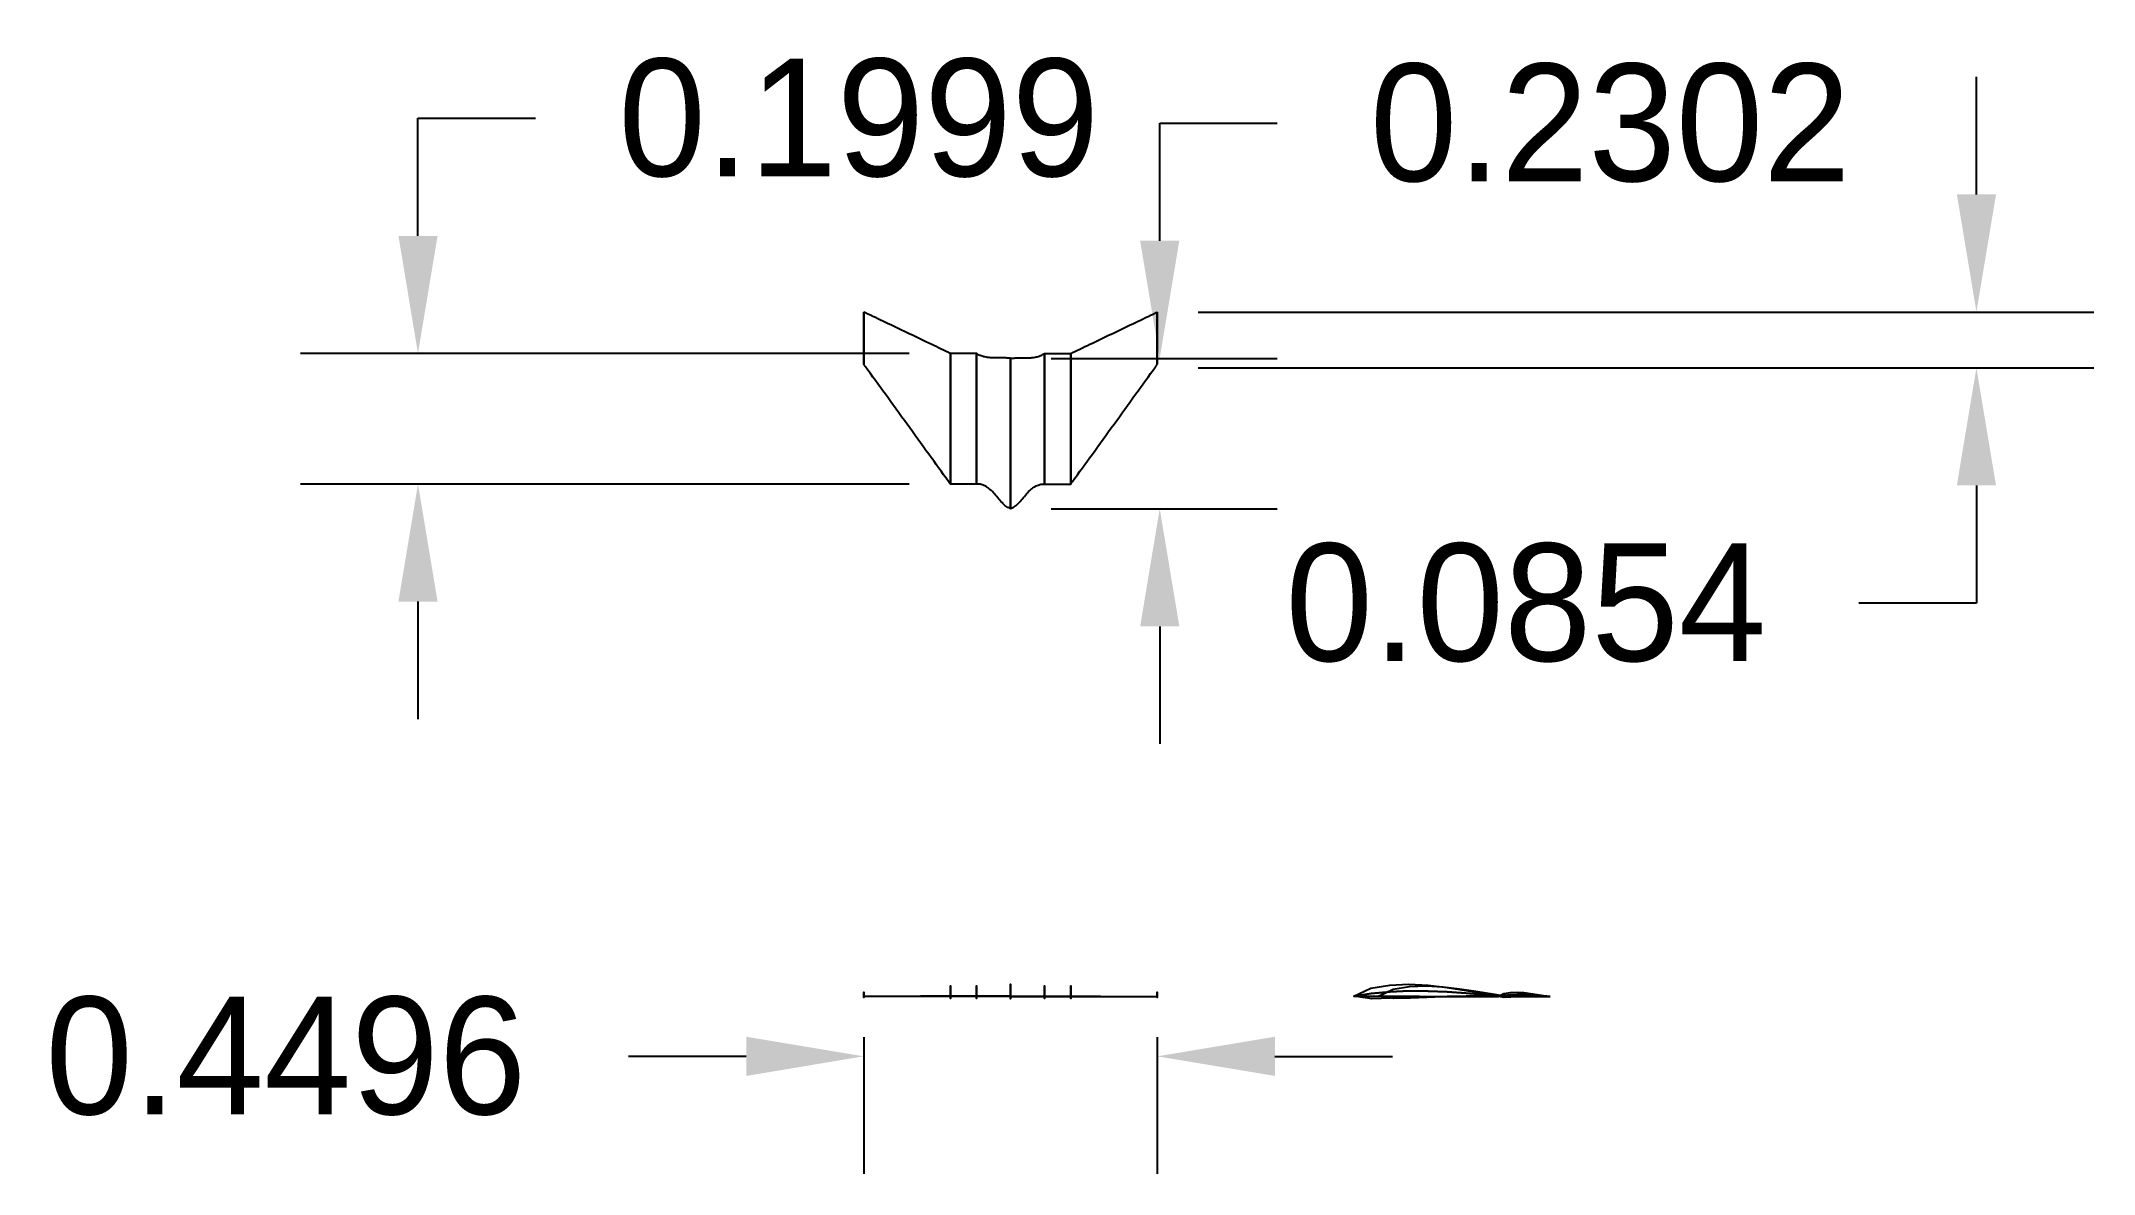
# Model space of a CAD drawing. Header units: metres. Extents: x -1.71 to 1.43, y -0.72 to 1.02.
import ezdxf

# ---------------------------------------------------------------- set-up
doc = ezdxf.new("R2010")
doc.units = ezdxf.units.M
doc.header["$MEASUREMENT"] = 0
for name, color, linetype in [('LAV-1 main body_Surf[0]_v1', 7, 'Continuous'), ('LAV-1 main body_Surf[0]_v3', 7, 'Continuous'), ('LAV-1 main body_Surf[0]_v4', 7, 'Continuous'), ('LAV-1 main body_Surf[1]_v1', 7, 'Continuous'), ('LAV-1 main body_Surf[1]_v3', 7, 'Continuous'), ('LAV-1 main body_Surf[1]_v4', 7, 'Continuous')]:
    doc.layers.add(name, color=color, linetype=linetype)
doc.dimstyles.get("Standard").update_dxf_attribs({"dimtxt": 0.18, "dimasz": 0.18, "dimexe": 0.18, "dimexo": 0.0625, "dimgap": 0.09, "dimtad": 0, "dimtih": 1, "dimtoh": 1, "dimdec": 4, "dimzin": 0, "dimdsep": 46, "dimtxsty": 'Standard', "dimcen": 0.09, "dimadec": 0, "dimazin": 0, "dimtfac": 1, "dimtdec": 4, "dimtofl": 0, "dimtmove": 0, "dimatfit": 3, "dimfxl": 1, "dimtolj": 1, "dimtzin": 0, "dimarcsym": 0})

msp = doc.modelspace()

# ---------------------------------------------------------------- blocks, each defined once
blk = doc.blocks.new('*D0')
at = {"color": 0, "linetype": 'Continuous', "lineweight": -2, "transparency": 16777216}
for p, q in [((-1.1322, 0.7184), (-1.1322, 0.8984)), ((-1.1322, 0.8984), (-0.9522, 0.8984)), ((-0.38, 0.5384), (-1.3122, 0.5384)), ((-0.38, 0.3385), (-1.3122, 0.3385)), ((-1.1322, 0.1585), (-1.1322, -0.0215))]:
    blk.add_line(p, q, dxfattribs=at)
at = {"color": 0, "linetype": 'Continuous', "transparency": 16777216}
for points in [[(-1.1622, 0.7184), (-1.1022, 0.7184), (-1.1322, 0.5384)], [(-1.1622, 0.1585), (-1.1022, 0.1585), (-1.1322, 0.3385)]]:
    blk.add_solid(points, dxfattribs=at)
at = {"layer": 'Defpoints', "color": 0, "linetype": 'Continuous', "transparency": 16777216}
for p in [(-1.1322, 0.5384), (-0.3175, 0.5384), (-0.3175, 0.3385)]:
    blk.add_point(p, dxfattribs=at)
at = {"color": 0, "linetype": 'Continuous', "transparency": 16777216, "insert": (-0.4572, 0.8984), "char_height": 0.18, "attachment_point": 5}
blk.add_mtext('\\A1;0.1999', dxfattribs=at)
blk = doc.blocks.new('*D1')
at = {"color": 0, "linetype": 'Continuous', "lineweight": -2, "transparency": 16777216}
for p, q in [((1.2544, 0.7817), (1.2544, 0.9617)), ((0.0625, 0.6017), (1.4344, 0.6017)), ((0.0625, 0.5163), (1.4344, 0.5163)), ((1.2544, 0.3363), (1.2544, 0.1563)), ((1.2544, 0.1563), (1.0744, 0.1563))]:
    blk.add_line(p, q, dxfattribs=at)
at = {"color": 0, "linetype": 'Continuous', "transparency": 16777216}
for points in [[(1.2244, 0.7817), (1.2844, 0.7817), (1.2544, 0.6017)], [(1.2244, 0.3363), (1.2844, 0.3363), (1.2544, 0.5163)]]:
    blk.add_solid(points, dxfattribs=at)
at = {"layer": 'Defpoints', "color": 0, "linetype": 'Continuous', "transparency": 16777216}
for p in [(0, 0.6017), (0, 0.5163), (1.2544, 0.5163)]:
    blk.add_point(p, dxfattribs=at)
at = {"color": 0, "linetype": 'Continuous', "transparency": 16777216, "insert": (0.5644, 0.1563), "char_height": 0.18, "attachment_point": 5}
blk.add_mtext('\\A1;0.0854', dxfattribs=at)
blk = doc.blocks.new('*D2')
at = {"color": 0, "linetype": 'Continuous', "lineweight": -2, "transparency": 16777216}
for p, q in [((0.0037, 0.7108), (0.0037, 0.8908)), ((0.0037, 0.8908), (0.1837, 0.8908)), ((-0.1623, 0.5308), (0.1837, 0.5308)), ((-0.1623, 0.3006), (0.1837, 0.3006)), ((0.0037, 0.1206), (0.0037, -0.0594))]:
    blk.add_line(p, q, dxfattribs=at)
at = {"color": 0, "linetype": 'Continuous', "transparency": 16777216}
for points in [[(-0.0263, 0.7108), (0.0337, 0.7108), (0.0037, 0.5308)], [(-0.0263, 0.1206), (0.0337, 0.1206), (0.0037, 0.3006)]]:
    blk.add_solid(points, dxfattribs=at)
at = {"layer": 'Defpoints', "color": 0, "linetype": 'Continuous', "transparency": 16777216}
for p in [(-0.2248, 0.5308), (0.0037, 0.5308), (-0.2248, 0.3006)]:
    blk.add_point(p, dxfattribs=at)
at = {"color": 0, "linetype": 'Continuous', "transparency": 16777216, "insert": (0.6937, 0.8908), "char_height": 0.18, "attachment_point": 5}
blk.add_mtext('\\A1;0.2302', dxfattribs=at)
blk = doc.blocks.new('*D3')
at = {"color": 0, "linetype": 'Continuous', "lineweight": -2, "transparency": 16777216}
for p, q in [((-0.4496, -0.5084), (-0.4496, -0.7176)), ((0, -0.5084), (0, -0.7176)), ((-0.6296, -0.5376), (-0.8096, -0.5376)), ((0.18, -0.5376), (0.36, -0.5376))]:
    blk.add_line(p, q, dxfattribs=at)
at = {"color": 0, "linetype": 'Continuous', "transparency": 16777216}
for points in [[(-0.6296, -0.5076), (-0.6296, -0.5676), (-0.4496, -0.5376)], [(0.18, -0.5076), (0.18, -0.5676), (0, -0.5376)]]:
    blk.add_solid(points, dxfattribs=at)
at = {"layer": 'Defpoints', "color": 0, "linetype": 'Continuous', "transparency": 16777216}
for p in [(-0.4496, -0.4459), (0, -0.4459), (-0.4496, -0.5376)]:
    blk.add_point(p, dxfattribs=at)
at = {"color": 0, "linetype": 'Continuous', "transparency": 16777216, "insert": (-1.3346, -0.5376), "char_height": 0.18, "attachment_point": 5}
blk.add_mtext('\\A1;0.4496', dxfattribs=at)

# ---------------------------------------------------------------- dimensions: what is measured, and where the dimension line sits
at = {"linetype": 'Continuous'}
for base, p1, p2, picture, middle in [((-1.132204, 0.538425), (-0.317508, 0.338513), (-0.317508, 0.538425), '*D0', (-0.457204, 0.898425)), ((0.003712, 0.530806), (-0.224755, 0.300629), (-0.224755, 0.530806), '*D2', (0.693712, 0.890806)), ((1.254356, 0.516278), (0, 0.601698), (0, 0.516278), '*D1', (0.564356, 0.156278))]:
    dim = msp.add_linear_dim(base=base, p1=p1, p2=p2, angle=90, dimstyle='Standard', dxfattribs=at)
    dim.commit()
    dim.dimension.update_dxf_attribs({"geometry": picture, "text_midpoint": middle})
dim = msp.add_linear_dim(base=(-0.449568, -0.537582), p1=(0, -0.445907), p2=(-0.449568, -0.445907), dimstyle='Standard', dxfattribs=at)
dim.commit()
dim.dimension.update_dxf_attribs({"geometry": '*D3', "text_midpoint": (-1.334568, -0.537582)})

# ---------------------------------------------------------------- linework, layer by layer
at = {"layer": 'LAV-1 main body_Surf[0]_v1', "color": 0}
for points in [[(-0.449568, 0.601698, 0), (-0.449568, 0.601698, 0), (-0.449568, 0.601698, 0), (-0.449568, 0.601698, 0), (-0.449568, 0.601698, 0), (-0.449568, 0.601698, 0), (-0.449568, 0.601698, 0), (-0.449568, 0.601698, 0), (-0.449568, 0.601698, 0), (-0.449568, 0.591637, 0), (-0.449568, 0.581572, 0), (-0.449568, 0.571509, 0), (-0.449568, 0.561447, 0), (-0.449568, 0.551388, 0), (-0.449568, 0.54133, 0), (-0.449568, 0.531269, 0), (-0.449568, 0.521733, 0), (-0.449568, 0.521733, 0), (-0.449568, 0.521733, 0), (-0.449568, 0.521733, 0), (-0.449568, 0.521733, 0), (-0.449568, 0.521733, 0), (-0.449568, 0.521733, 0), (-0.449568, 0.521733, 0), (-0.449568, 0.521733, 0), (-0.449568, 0.521733, 0), (-0.449568, 0.521733, 0), (-0.449568, 0.521733, 0), (-0.449568, 0.521733, 0), (-0.449568, 0.521733, 0), (-0.449568, 0.521733, 0), (-0.449568, 0.521733, 0), (-0.449568, 0.521733, 0), (-0.449568, 0.53079, 0), (-0.449568, 0.540869, 0), (-0.449568, 0.551073, 0), (-0.449568, 0.561275, 0), (-0.449568, 0.571416, 0), (-0.449568, 0.581519, 0), (-0.449568, 0.591608, 0), (-0.449568, 0.601698, 0), (-0.449568, 0.601698, 0), (-0.449568, 0.601698, 0), (-0.449568, 0.601698, 0), (-0.449568, 0.601698, 0), (-0.449568, 0.601698, 0), (-0.449568, 0.601698, 0), (-0.449568, 0.601698, 0), (-0.449568, 0.601698, 0)], [(-0.449568, 0.601698, 0), (-0.449568, 0.601698, 0), (-0.449568, 0.601698, 0), (-0.449568, 0.601698, 0), (-0.449568, 0.601698, 0), (-0.449568, 0.601698, 0), (-0.449568, 0.601698, 0), (-0.449568, 0.601698, 0), (-0.449568, 0.601698, 0), (-0.449568, 0.591622, 0), (-0.449568, 0.581545, 0), (-0.449568, 0.571463, 0), (-0.449568, 0.561361, 0), (-0.449568, 0.551231, 0), (-0.449568, 0.5411, 0), (-0.449568, 0.53103, 0), (-0.449568, 0.521733, 0), (-0.449568, 0.521733, 0), (-0.449568, 0.521733, 0), (-0.449568, 0.521733, 0), (-0.449568, 0.521733, 0), (-0.449568, 0.521733, 0), (-0.449568, 0.521733, 0), (-0.449568, 0.521733, 0), (-0.449568, 0.521733, 0), (-0.449568, 0.521733, 0), (-0.449568, 0.521733, 0), (-0.449568, 0.521733, 0), (-0.449568, 0.521733, 0), (-0.449568, 0.521733, 0), (-0.449568, 0.521733, 0), (-0.449568, 0.521733, 0), (-0.449568, 0.521733, 0), (-0.449568, 0.53103, 0), (-0.449568, 0.5411, 0), (-0.449568, 0.551231, 0), (-0.449568, 0.561361, 0), (-0.449568, 0.571463, 0), (-0.449568, 0.581545, 0), (-0.449568, 0.591622, 0), (-0.449568, 0.601698, 0), (-0.449568, 0.601698, 0), (-0.449568, 0.601698, 0), (-0.449568, 0.601698, 0), (-0.449568, 0.601698, 0), (-0.449568, 0.601698, 0), (-0.449568, 0.601698, 0), (-0.449568, 0.601698, 0), (-0.449568, 0.601698, 0)], [(-0.224784, 0.530802, 0), (-0.224784, 0.530802, 0), (-0.224784, 0.530802, 0), (-0.224784, 0.530802, 0), (-0.224784, 0.530802, 0), (-0.224784, 0.530802, 0), (-0.224784, 0.530802, 0), (-0.224784, 0.530802, 0), (-0.224784, 0.530802, 0), (-0.224914, 0.530821, 0), (-0.225045, 0.53084, 0), (-0.225175, 0.530858, 0), (-0.225306, 0.530876, 0), (-0.225436, 0.530894, 0), (-0.225567, 0.530912, 0), (-0.225697, 0.530929, 0), (-0.225827, 0.530946, 0), (-0.227327, 0.531122, 0), (-0.228827, 0.531267, 0), (-0.230327, 0.531382, 0), (-0.231827, 0.531472, 0), (-0.233327, 0.531539, 0), (-0.234827, 0.531587, 0), (-0.236327, 0.531618, 0), (-0.237827, 0.531637, 0), (-0.239458, 0.531647, 0), (-0.241088, 0.531649, 0), (-0.242719, 0.531646, 0), (-0.244349, 0.531643, 0), (-0.24598, 0.531643, 0), (-0.24761, 0.531649, 0), (-0.24924, 0.531666, 0), (-0.250871, 0.531696, 0), (-0.252501, 0.531743, 0), (-0.254132, 0.531813, 0), (-0.255762, 0.531909, 0), (-0.257393, 0.532037, 0), (-0.259023, 0.532201, 0), (-0.260653, 0.532406, 0), (-0.262284, 0.532657, 0), (-0.263914, 0.532959, 0), (-0.265414, 0.533286, 0), (-0.266914, 0.53367, 0), (-0.268414, 0.53412, 0), (-0.269914, 0.534647, 0), (-0.271414, 0.535259, 0), (-0.272914, 0.535966, 0), (-0.274414, 0.536779, 0), (-0.275914, 0.537707, 0), (-0.276045, 0.537794, 0), (-0.276175, 0.537881, 0), (-0.276306, 0.537969, 0), (-0.276436, 0.538059, 0), (-0.276567, 0.538149, 0), (-0.276697, 0.53824, 0), (-0.276827, 0.538332, 0), (-0.276958, 0.538425, 0), (-0.277058, 0.538425, 0), (-0.277158, 0.538425, 0), (-0.277258, 0.538425, 0), (-0.277358, 0.538425, 0), (-0.277458, 0.538425, 0), (-0.277558, 0.538425, 0), (-0.277658, 0.538425, 0), (-0.277758, 0.538425, 0), (-0.278908, 0.538425, 0), (-0.280058, 0.538425, 0), (-0.281208, 0.538425, 0), (-0.282358, 0.538425, 0), (-0.283508, 0.538425, 0), (-0.284658, 0.538425, 0), (-0.285808, 0.538425, 0), (-0.286958, 0.538425, 0), (-0.288208, 0.538425, 0), (-0.289458, 0.538425, 0), (-0.290708, 0.538425, 0), (-0.291958, 0.538425, 0), (-0.293208, 0.538425, 0), (-0.294458, 0.538425, 0), (-0.295708, 0.538425, 0), (-0.296958, 0.538425, 0), (-0.298208, 0.538425, 0), (-0.299458, 0.538425, 0), (-0.300708, 0.538425, 0), (-0.301958, 0.538425, 0), (-0.303208, 0.538425, 0), (-0.304458, 0.538425, 0), (-0.305708, 0.538425, 0), (-0.306958, 0.538425, 0), (-0.308108, 0.538425, 0), (-0.309258, 0.538425, 0), (-0.310408, 0.538425, 0), (-0.311558, 0.538425, 0), (-0.312708, 0.538425, 0), (-0.313858, 0.538425, 0), (-0.315008, 0.538425, 0), (-0.316158, 0.538425, 0), (-0.316258, 0.538425, 0), (-0.316358, 0.538425, 0), (-0.316458, 0.538425, 0), (-0.316558, 0.538425, 0), (-0.316658, 0.538425, 0), (-0.316758, 0.538425, 0), (-0.316858, 0.538425, 0), (-0.316958, 0.538425, 0), (-0.317289, 0.538583, 0), (-0.317621, 0.538741, 0), (-0.317952, 0.5389, 0), (-0.318284, 0.539058, 0), (-0.318615, 0.539216, 0), (-0.318947, 0.539374, 0), (-0.319279, 0.539532, 0), (-0.31961, 0.539691, 0), (-0.323423, 0.54151, 0), (-0.327235, 0.543329, 0), (-0.331048, 0.545148, 0), (-0.33486, 0.546967, 0), (-0.338673, 0.548786, 0), (-0.342485, 0.550605, 0), (-0.346298, 0.552424, 0), (-0.35011, 0.554243, 0), (-0.354254, 0.556221, 0), (-0.358398, 0.558198, 0), (-0.362543, 0.560175, 0), (-0.366687, 0.562152, 0), (-0.370831, 0.56413, 0), (-0.374975, 0.566107, 0), (-0.379119, 0.568084, 0), (-0.383263, 0.570062, 0), (-0.387407, 0.572039, 0), (-0.391551, 0.574016, 0), (-0.395695, 0.575993, 0), (-0.399839, 0.577971, 0), (-0.403983, 0.579948, 0), (-0.408127, 0.581925, 0), (-0.412271, 0.583903, 0), (-0.416415, 0.58588, 0), (-0.420228, 0.587699, 0), (-0.42404, 0.589518, 0), (-0.427853, 0.591337, 0), (-0.431665, 0.593156, 0), (-0.435478, 0.594975, 0), (-0.439291, 0.596794, 0), (-0.443103, 0.598614, 0), (-0.446916, 0.600433, 0), (-0.447247, 0.600591, 0), (-0.447579, 0.600749, 0), (-0.44791, 0.600907, 0), (-0.448242, 0.601065, 0), (-0.448573, 0.601224, 0), (-0.448905, 0.601382, 0), (-0.449236, 0.60154, 0), (-0.449568, 0.601698, 0), (-0.449568, 0.601698, 0), (-0.449568, 0.601698, 0), (-0.449568, 0.601698, 0), (-0.449568, 0.601698, 0), (-0.449568, 0.601698, 0), (-0.449568, 0.601698, 0), (-0.449568, 0.601698, 0), (-0.449568, 0.601698, 0)], [(-0.224784, 0.530802, 0), (-0.224784, 0.530802, 0), (-0.224784, 0.530802, 0), (-0.224784, 0.530802, 0), (-0.224784, 0.530802, 0), (-0.224784, 0.530802, 0), (-0.224784, 0.530802, 0), (-0.224784, 0.530802, 0), (-0.224784, 0.530802, 0), (-0.224914, 0.530821, 0), (-0.225045, 0.53084, 0), (-0.225175, 0.530858, 0), (-0.225306, 0.530876, 0), (-0.225436, 0.530894, 0), (-0.225567, 0.530912, 0), (-0.225697, 0.530929, 0), (-0.225827, 0.530946, 0), (-0.227327, 0.531122, 0), (-0.228827, 0.531267, 0), (-0.230327, 0.531382, 0), (-0.231827, 0.531472, 0), (-0.233327, 0.531539, 0), (-0.234827, 0.531587, 0), (-0.236327, 0.531618, 0), (-0.237827, 0.531637, 0), (-0.239458, 0.531647, 0), (-0.241088, 0.531649, 0), (-0.242719, 0.531646, 0), (-0.244349, 0.531643, 0), (-0.24598, 0.531643, 0), (-0.24761, 0.531649, 0), (-0.24924, 0.531666, 0), (-0.250871, 0.531696, 0), (-0.252501, 0.531743, 0), (-0.254132, 0.531813, 0), (-0.255762, 0.531909, 0), (-0.257393, 0.532037, 0), (-0.259023, 0.532201, 0), (-0.260653, 0.532406, 0), (-0.262284, 0.532657, 0), (-0.263914, 0.532959, 0), (-0.265414, 0.533286, 0), (-0.266914, 0.53367, 0), (-0.268414, 0.53412, 0), (-0.269914, 0.534647, 0), (-0.271414, 0.535259, 0), (-0.272914, 0.535966, 0), (-0.274414, 0.536779, 0), (-0.275914, 0.537707, 0), (-0.276045, 0.537794, 0), (-0.276175, 0.537881, 0), (-0.276306, 0.537969, 0), (-0.276436, 0.538059, 0), (-0.276567, 0.538149, 0), (-0.276697, 0.53824, 0), (-0.276827, 0.538332, 0), (-0.276958, 0.538425, 0), (-0.277058, 0.538425, 0), (-0.277158, 0.538425, 0), (-0.277258, 0.538425, 0), (-0.277358, 0.538425, 0), (-0.277458, 0.538425, 0), (-0.277558, 0.538425, 0), (-0.277658, 0.538425, 0), (-0.277758, 0.538425, 0), (-0.278908, 0.538425, 0), (-0.280058, 0.538425, 0), (-0.281208, 0.538425, 0), (-0.282358, 0.538425, 0), (-0.283508, 0.538425, 0), (-0.284658, 0.538425, 0), (-0.285808, 0.538425, 0), (-0.286958, 0.538425, 0), (-0.288208, 0.538425, 0), (-0.289458, 0.538425, 0), (-0.290708, 0.538425, 0), (-0.291958, 0.538425, 0), (-0.293208, 0.538425, 0), (-0.294458, 0.538425, 0), (-0.295708, 0.538425, 0), (-0.296958, 0.538425, 0), (-0.298208, 0.538425, 0), (-0.299458, 0.538425, 0), (-0.300708, 0.538425, 0), (-0.301958, 0.538425, 0), (-0.303208, 0.538425, 0), (-0.304458, 0.538425, 0), (-0.305708, 0.538425, 0), (-0.306958, 0.538425, 0), (-0.308108, 0.538425, 0), (-0.309258, 0.538425, 0), (-0.310408, 0.538425, 0), (-0.311558, 0.538425, 0), (-0.312708, 0.538425, 0), (-0.313858, 0.538425, 0), (-0.315008, 0.538425, 0), (-0.316158, 0.538425, 0), (-0.316258, 0.538425, 0), (-0.316358, 0.538425, 0), (-0.316458, 0.538425, 0), (-0.316558, 0.538425, 0), (-0.316658, 0.538425, 0), (-0.316758, 0.538425, 0), (-0.316858, 0.538425, 0), (-0.316958, 0.538425, 0), (-0.317289, 0.538583, 0), (-0.317621, 0.538741, 0), (-0.317952, 0.5389, 0), (-0.318284, 0.539058, 0), (-0.318615, 0.539216, 0), (-0.318947, 0.539374, 0), (-0.319279, 0.539532, 0), (-0.31961, 0.539691, 0), (-0.323423, 0.54151, 0), (-0.327235, 0.543329, 0), (-0.331048, 0.545148, 0), (-0.33486, 0.546967, 0), (-0.338673, 0.548786, 0), (-0.342485, 0.550605, 0), (-0.346298, 0.552424, 0), (-0.35011, 0.554243, 0), (-0.354254, 0.556221, 0), (-0.358398, 0.558198, 0), (-0.362543, 0.560175, 0), (-0.366687, 0.562152, 0), (-0.370831, 0.56413, 0), (-0.374975, 0.566107, 0), (-0.379119, 0.568084, 0), (-0.383263, 0.570062, 0), (-0.387407, 0.572039, 0), (-0.391551, 0.574016, 0), (-0.395695, 0.575993, 0), (-0.399839, 0.577971, 0), (-0.403983, 0.579948, 0), (-0.408127, 0.581925, 0), (-0.412271, 0.583903, 0), (-0.416415, 0.58588, 0), (-0.420228, 0.587699, 0), (-0.42404, 0.589518, 0), (-0.427853, 0.591337, 0), (-0.431665, 0.593156, 0), (-0.435478, 0.594975, 0), (-0.439291, 0.596794, 0), (-0.443103, 0.598614, 0), (-0.446916, 0.600433, 0), (-0.447247, 0.600591, 0), (-0.447579, 0.600749, 0), (-0.44791, 0.600907, 0), (-0.448242, 0.601065, 0), (-0.448573, 0.601224, 0), (-0.448905, 0.601382, 0), (-0.449236, 0.60154, 0), (-0.449568, 0.601698, 0), (-0.449568, 0.601698, 0), (-0.449568, 0.601698, 0), (-0.449568, 0.601698, 0), (-0.449568, 0.601698, 0), (-0.449568, 0.601698, 0), (-0.449568, 0.601698, 0), (-0.449568, 0.601698, 0), (-0.449568, 0.601698, 0)], [(-0.224784, 0.530802, 0), (-0.224784, 0.530802, 0), (-0.224784, 0.530802, 0), (-0.224784, 0.530802, 0), (-0.224784, 0.530802, 0), (-0.224784, 0.530802, 0), (-0.224784, 0.530802, 0), (-0.224784, 0.530802, 0), (-0.224784, 0.530802, 0), (-0.224914, 0.530821, 0), (-0.225045, 0.53084, 0), (-0.225175, 0.530858, 0), (-0.225306, 0.530876, 0), (-0.225436, 0.530894, 0), (-0.225567, 0.530912, 0), (-0.225697, 0.530929, 0), (-0.225827, 0.530946, 0), (-0.227327, 0.531122, 0), (-0.228827, 0.531267, 0), (-0.230327, 0.531382, 0), (-0.231827, 0.531472, 0), (-0.233327, 0.531539, 0), (-0.234827, 0.531587, 0), (-0.236327, 0.531618, 0), (-0.237827, 0.531637, 0), (-0.239458, 0.531647, 0), (-0.241088, 0.531649, 0), (-0.242719, 0.531646, 0), (-0.244349, 0.531643, 0), (-0.24598, 0.531643, 0), (-0.24761, 0.531649, 0), (-0.24924, 0.531666, 0), (-0.250871, 0.531696, 0), (-0.252501, 0.531743, 0), (-0.254132, 0.531813, 0), (-0.255762, 0.531909, 0), (-0.257393, 0.532037, 0), (-0.259023, 0.532201, 0), (-0.260653, 0.532406, 0), (-0.262284, 0.532657, 0), (-0.263914, 0.532959, 0), (-0.265414, 0.533286, 0), (-0.266914, 0.53367, 0), (-0.268414, 0.53412, 0), (-0.269914, 0.534647, 0), (-0.271414, 0.535259, 0), (-0.272914, 0.535966, 0), (-0.274414, 0.536779, 0), (-0.275914, 0.537707, 0), (-0.276045, 0.537794, 0), (-0.276175, 0.537881, 0), (-0.276306, 0.537969, 0), (-0.276436, 0.538059, 0), (-0.276567, 0.538149, 0), (-0.276697, 0.53824, 0), (-0.276827, 0.538332, 0), (-0.276958, 0.538425, 0), (-0.277058, 0.538425, 0), (-0.277158, 0.538425, 0), (-0.277258, 0.538425, 0), (-0.277358, 0.538425, 0), (-0.277458, 0.538425, 0), (-0.277558, 0.538425, 0), (-0.277658, 0.538425, 0), (-0.277758, 0.538425, 0), (-0.278908, 0.538425, 0), (-0.280058, 0.538425, 0), (-0.281208, 0.538425, 0), (-0.282358, 0.538425, 0), (-0.283508, 0.538425, 0), (-0.284658, 0.538425, 0), (-0.285808, 0.538425, 0), (-0.286958, 0.538425, 0), (-0.288208, 0.538425, 0), (-0.289458, 0.538425, 0), (-0.290708, 0.538425, 0), (-0.291958, 0.538425, 0), (-0.293208, 0.538425, 0), (-0.294458, 0.538425, 0), (-0.295708, 0.538425, 0), (-0.296958, 0.538425, 0), (-0.298208, 0.538425, 0), (-0.299458, 0.538425, 0), (-0.300708, 0.538425, 0), (-0.301958, 0.538425, 0), (-0.303208, 0.538425, 0), (-0.304458, 0.538425, 0), (-0.305708, 0.538425, 0), (-0.306958, 0.538425, 0), (-0.308108, 0.538425, 0), (-0.309258, 0.538425, 0), (-0.310408, 0.538425, 0), (-0.311558, 0.538425, 0), (-0.312708, 0.538425, 0), (-0.313858, 0.538425, 0), (-0.315008, 0.538425, 0), (-0.316158, 0.538425, 0), (-0.316258, 0.538425, 0), (-0.316358, 0.538425, 0), (-0.316458, 0.538425, 0), (-0.316558, 0.538425, 0), (-0.316658, 0.538425, 0), (-0.316758, 0.538425, 0), (-0.316858, 0.538425, 0), (-0.316958, 0.538425, 0), (-0.317289, 0.538583, 0), (-0.317621, 0.538741, 0), (-0.317952, 0.5389, 0), (-0.318284, 0.539058, 0), (-0.318615, 0.539216, 0), (-0.318947, 0.539374, 0), (-0.319279, 0.539532, 0), (-0.31961, 0.539691, 0), (-0.323423, 0.54151, 0), (-0.327235, 0.543329, 0), (-0.331048, 0.545148, 0), (-0.33486, 0.546967, 0), (-0.338673, 0.548786, 0), (-0.342485, 0.550605, 0), (-0.346298, 0.552424, 0), (-0.35011, 0.554243, 0), (-0.354254, 0.556221, 0), (-0.358398, 0.558198, 0), (-0.362543, 0.560175, 0), (-0.366687, 0.562152, 0), (-0.370831, 0.56413, 0), (-0.374975, 0.566107, 0), (-0.379119, 0.568084, 0), (-0.383263, 0.570062, 0), (-0.387407, 0.572039, 0), (-0.391551, 0.574016, 0), (-0.395695, 0.575993, 0), (-0.399839, 0.577971, 0), (-0.403983, 0.579948, 0), (-0.408127, 0.581925, 0), (-0.412271, 0.583903, 0), (-0.416415, 0.58588, 0), (-0.420228, 0.587699, 0), (-0.42404, 0.589518, 0), (-0.427853, 0.591337, 0), (-0.431665, 0.593156, 0), (-0.435478, 0.594975, 0), (-0.439291, 0.596794, 0), (-0.443103, 0.598614, 0), (-0.446916, 0.600433, 0), (-0.447247, 0.600591, 0), (-0.447579, 0.600749, 0), (-0.44791, 0.600907, 0), (-0.448242, 0.601065, 0), (-0.448573, 0.601224, 0), (-0.448905, 0.601382, 0), (-0.449236, 0.60154, 0), (-0.449568, 0.601698, 0), (-0.449568, 0.601698, 0), (-0.449568, 0.601698, 0), (-0.449568, 0.601698, 0), (-0.449568, 0.601698, 0), (-0.449568, 0.601698, 0), (-0.449568, 0.601698, 0), (-0.449568, 0.601698, 0), (-0.449568, 0.601698, 0)], [(-0.224784, 0.530802, 0), (-0.224784, 0.530802, 0), (-0.224784, 0.530802, 0), (-0.224784, 0.530802, 0), (-0.224784, 0.530802, 0), (-0.224784, 0.530802, 0), (-0.224784, 0.530802, 0), (-0.224784, 0.530802, 0), (-0.224784, 0.530802, 0), (-0.224914, 0.530821, 0), (-0.225045, 0.53084, 0), (-0.225175, 0.530858, 0), (-0.225306, 0.530876, 0), (-0.225436, 0.530894, 0), (-0.225567, 0.530912, 0), (-0.225697, 0.530929, 0), (-0.225827, 0.530946, 0), (-0.227327, 0.531122, 0), (-0.228827, 0.531267, 0), (-0.230327, 0.531382, 0), (-0.231827, 0.531472, 0), (-0.233327, 0.531539, 0), (-0.234827, 0.531587, 0), (-0.236327, 0.531618, 0), (-0.237827, 0.531637, 0), (-0.239458, 0.531647, 0), (-0.241088, 0.531649, 0), (-0.242719, 0.531646, 0), (-0.244349, 0.531643, 0), (-0.24598, 0.531643, 0), (-0.24761, 0.531649, 0), (-0.24924, 0.531666, 0), (-0.250871, 0.531696, 0), (-0.252501, 0.531743, 0), (-0.254132, 0.531813, 0), (-0.255762, 0.531909, 0), (-0.257393, 0.532037, 0), (-0.259023, 0.532201, 0), (-0.260653, 0.532406, 0), (-0.262284, 0.532657, 0), (-0.263914, 0.532959, 0), (-0.265414, 0.533286, 0), (-0.266914, 0.53367, 0), (-0.268414, 0.53412, 0), (-0.269914, 0.534647, 0), (-0.271414, 0.535259, 0), (-0.272914, 0.535966, 0), (-0.274414, 0.536779, 0), (-0.275914, 0.537707, 0), (-0.276045, 0.537794, 0), (-0.276175, 0.537881, 0), (-0.276306, 0.537969, 0), (-0.276436, 0.538059, 0), (-0.276567, 0.538149, 0), (-0.276697, 0.53824, 0), (-0.276827, 0.538332, 0), (-0.276958, 0.538425, 0), (-0.277058, 0.538425, 0), (-0.277158, 0.538425, 0), (-0.277258, 0.538425, 0), (-0.277358, 0.538425, 0), (-0.277458, 0.538425, 0), (-0.277558, 0.538425, 0), (-0.277658, 0.538425, 0), (-0.277758, 0.538425, 0), (-0.278908, 0.538425, 0), (-0.280058, 0.538425, 0), (-0.281208, 0.538425, 0), (-0.282358, 0.538425, 0), (-0.283508, 0.538425, 0), (-0.284658, 0.538425, 0), (-0.285808, 0.538425, 0), (-0.286958, 0.538425, 0), (-0.288208, 0.538425, 0), (-0.289458, 0.538425, 0), (-0.290708, 0.538425, 0), (-0.291958, 0.538425, 0), (-0.293208, 0.538425, 0), (-0.294458, 0.538425, 0), (-0.295708, 0.538425, 0), (-0.296958, 0.538425, 0), (-0.298208, 0.538425, 0), (-0.299458, 0.538425, 0), (-0.300708, 0.538425, 0), (-0.301958, 0.538425, 0), (-0.303208, 0.538425, 0), (-0.304458, 0.538425, 0), (-0.305708, 0.538425, 0), (-0.306958, 0.538425, 0), (-0.308108, 0.538425, 0), (-0.309258, 0.538425, 0), (-0.310408, 0.538425, 0), (-0.311558, 0.538425, 0), (-0.312708, 0.538425, 0), (-0.313858, 0.538425, 0), (-0.315008, 0.538425, 0), (-0.316158, 0.538425, 0), (-0.316258, 0.538425, 0), (-0.316358, 0.538425, 0), (-0.316458, 0.538425, 0), (-0.316558, 0.538425, 0), (-0.316658, 0.538425, 0), (-0.316758, 0.538425, 0), (-0.316858, 0.538425, 0), (-0.316958, 0.538425, 0), (-0.317289, 0.538583, 0), (-0.317621, 0.538741, 0), (-0.317952, 0.5389, 0), (-0.318284, 0.539058, 0), (-0.318615, 0.539216, 0), (-0.318947, 0.539374, 0), (-0.319279, 0.539532, 0), (-0.31961, 0.539691, 0), (-0.323423, 0.54151, 0), (-0.327235, 0.543329, 0), (-0.331048, 0.545148, 0), (-0.33486, 0.546967, 0), (-0.338673, 0.548786, 0), (-0.342485, 0.550605, 0), (-0.346298, 0.552424, 0), (-0.35011, 0.554243, 0), (-0.354254, 0.556221, 0), (-0.358398, 0.558198, 0), (-0.362543, 0.560175, 0), (-0.366687, 0.562152, 0), (-0.370831, 0.56413, 0), (-0.374975, 0.566107, 0), (-0.379119, 0.568084, 0), (-0.383263, 0.570062, 0), (-0.387407, 0.572039, 0), (-0.391551, 0.574016, 0), (-0.395695, 0.575993, 0), (-0.399839, 0.577971, 0), (-0.403983, 0.579948, 0), (-0.408127, 0.581925, 0), (-0.412271, 0.583903, 0), (-0.416415, 0.58588, 0), (-0.420228, 0.587699, 0), (-0.42404, 0.589518, 0), (-0.427853, 0.591337, 0), (-0.431665, 0.593156, 0), (-0.435478, 0.594975, 0), (-0.439291, 0.596794, 0), (-0.443103, 0.598614, 0), (-0.446916, 0.600433, 0), (-0.447247, 0.600591, 0), (-0.447579, 0.600749, 0), (-0.44791, 0.600907, 0), (-0.448242, 0.601065, 0), (-0.448573, 0.601224, 0), (-0.448905, 0.601382, 0), (-0.449236, 0.60154, 0), (-0.449568, 0.601698, 0), (-0.449568, 0.601698, 0), (-0.449568, 0.601698, 0), (-0.449568, 0.601698, 0), (-0.449568, 0.601698, 0), (-0.449568, 0.601698, 0), (-0.449568, 0.601698, 0), (-0.449568, 0.601698, 0), (-0.449568, 0.601698, 0)], [(-0.316958, 0.538425, 0), (-0.316958, 0.538425, 0), (-0.316958, 0.538425, 0), (-0.316958, 0.538425, 0), (-0.316958, 0.538425, 0), (-0.316958, 0.538425, 0), (-0.316958, 0.538425, 0), (-0.316958, 0.538425, 0), (-0.316958, 0.538425, 0), (-0.316958, 0.513273, 0), (-0.316958, 0.48811, 0), (-0.316958, 0.462951, 0), (-0.316958, 0.437798, 0), (-0.316958, 0.412651, 0), (-0.316958, 0.387506, 0), (-0.316958, 0.362353, 0), (-0.316958, 0.338513, 0), (-0.316958, 0.338513, 0), (-0.316958, 0.338513, 0), (-0.316958, 0.338513, 0), (-0.316958, 0.338513, 0), (-0.316958, 0.338513, 0), (-0.316958, 0.338513, 0), (-0.316958, 0.338513, 0), (-0.316958, 0.338513, 0), (-0.316958, 0.338513, 0), (-0.316958, 0.338513, 0), (-0.316958, 0.338513, 0), (-0.316958, 0.338513, 0), (-0.316958, 0.338513, 0), (-0.316958, 0.338513, 0), (-0.316958, 0.338513, 0), (-0.316958, 0.338513, 0), (-0.316958, 0.361155, 0), (-0.316958, 0.386352, 0), (-0.316958, 0.411863, 0), (-0.316958, 0.437368, 0), (-0.316958, 0.462721, 0), (-0.316958, 0.487977, 0), (-0.316958, 0.513199, 0), (-0.316958, 0.538425, 0), (-0.316958, 0.538425, 0), (-0.316958, 0.538425, 0), (-0.316958, 0.538425, 0), (-0.316958, 0.538425, 0), (-0.316958, 0.538425, 0), (-0.316958, 0.538425, 0), (-0.316958, 0.538425, 0), (-0.316958, 0.538425, 0)], [(-0.276958, 0.538425, 0), (-0.276958, 0.538425, 0), (-0.276958, 0.538425, 0), (-0.276958, 0.538425, 0), (-0.276958, 0.538425, 0), (-0.276958, 0.538425, 0), (-0.276958, 0.538425, 0), (-0.276958, 0.538425, 0), (-0.276958, 0.538425, 0), (-0.276958, 0.513273, 0), (-0.276958, 0.48811, 0), (-0.276958, 0.462951, 0), (-0.276958, 0.437798, 0), (-0.276958, 0.412651, 0), (-0.276958, 0.387506, 0), (-0.276958, 0.362353, 0), (-0.276958, 0.338513, 0), (-0.276958, 0.338513, 0), (-0.276958, 0.338513, 0), (-0.276958, 0.338513, 0), (-0.276958, 0.338513, 0), (-0.276958, 0.338513, 0), (-0.276958, 0.338513, 0), (-0.276958, 0.338513, 0), (-0.276958, 0.338513, 0), (-0.276958, 0.338513, 0), (-0.276958, 0.338513, 0), (-0.276958, 0.338513, 0), (-0.276958, 0.338513, 0), (-0.276958, 0.338513, 0), (-0.276958, 0.338513, 0), (-0.276958, 0.338513, 0), (-0.276958, 0.338513, 0), (-0.276958, 0.361155, 0), (-0.276958, 0.386352, 0), (-0.276958, 0.411863, 0), (-0.276958, 0.437368, 0), (-0.276958, 0.462721, 0), (-0.276958, 0.487977, 0), (-0.276958, 0.513199, 0), (-0.276958, 0.538425, 0), (-0.276958, 0.538425, 0), (-0.276958, 0.538425, 0), (-0.276958, 0.538425, 0), (-0.276958, 0.538425, 0), (-0.276958, 0.538425, 0), (-0.276958, 0.538425, 0), (-0.276958, 0.538425, 0), (-0.276958, 0.538425, 0)], [(-0.224784, 0.300904, 0), (-0.224784, 0.300904, 0), (-0.224784, 0.300904, 0), (-0.224784, 0.300904, 0), (-0.224784, 0.300904, 0), (-0.224784, 0.300904, 0), (-0.224784, 0.300904, 0), (-0.224784, 0.300904, 0), (-0.224784, 0.300904, 0), (-0.224914, 0.300951, 0), (-0.225045, 0.301, 0), (-0.225175, 0.301049, 0), (-0.225306, 0.301099, 0), (-0.225436, 0.30115, 0), (-0.225567, 0.301202, 0), (-0.225697, 0.301255, 0), (-0.225827, 0.301309, 0), (-0.227327, 0.301989, 0), (-0.228827, 0.302784, 0), (-0.230327, 0.303694, 0), (-0.231827, 0.30472, 0), (-0.233327, 0.30586, 0), (-0.234827, 0.307114, 0), (-0.236327, 0.308484, 0), (-0.237827, 0.309968, 0), (-0.239458, 0.311707, 0), (-0.241088, 0.31355, 0), (-0.242719, 0.315468, 0), (-0.244349, 0.317429, 0), (-0.24598, 0.319403, 0), (-0.24761, 0.321359, 0), (-0.24924, 0.323267, 0), (-0.250871, 0.325096, 0), (-0.252501, 0.32682, 0), (-0.254132, 0.328431, 0), (-0.255762, 0.329927, 0), (-0.257393, 0.331305, 0), (-0.259023, 0.332563, 0), (-0.260653, 0.333696, 0), (-0.262284, 0.334704, 0), (-0.263914, 0.335582, 0), (-0.265414, 0.336274, 0), (-0.266914, 0.336861, 0), (-0.268414, 0.337348, 0), (-0.269914, 0.337742, 0), (-0.271414, 0.338047, 0), (-0.272914, 0.338271, 0), (-0.274414, 0.338419, 0), (-0.275914, 0.338497, 0), (-0.276045, 0.338501, 0), (-0.276175, 0.338504, 0), (-0.276306, 0.338507, 0), (-0.276436, 0.338509, 0), (-0.276567, 0.338511, 0), (-0.276697, 0.338512, 0), (-0.276827, 0.338513, 0), (-0.276958, 0.338513, 0), (-0.277058, 0.338513, 0), (-0.277158, 0.338513, 0), (-0.277258, 0.338513, 0), (-0.277358, 0.338513, 0), (-0.277458, 0.338513, 0), (-0.277558, 0.338513, 0), (-0.277658, 0.338513, 0), (-0.277758, 0.338513, 0), (-0.278908, 0.338513, 0), (-0.280058, 0.338513, 0), (-0.281208, 0.338513, 0), (-0.282358, 0.338513, 0), (-0.283508, 0.338513, 0), (-0.284658, 0.338513, 0), (-0.285808, 0.338513, 0), (-0.286958, 0.338513, 0), (-0.288208, 0.338513, 0), (-0.289458, 0.338513, 0), (-0.290708, 0.338513, 0), (-0.291958, 0.338513, 0), (-0.293208, 0.338513, 0), (-0.294458, 0.338513, 0), (-0.295708, 0.338513, 0), (-0.296958, 0.338513, 0), (-0.298208, 0.338513, 0), (-0.299458, 0.338513, 0), (-0.300708, 0.338513, 0), (-0.301958, 0.338513, 0), (-0.303208, 0.338513, 0), (-0.304458, 0.338513, 0), (-0.305708, 0.338513, 0), (-0.306958, 0.338513, 0), (-0.308108, 0.338513, 0), (-0.309258, 0.338513, 0), (-0.310408, 0.338513, 0), (-0.311558, 0.338513, 0), (-0.312708, 0.338513, 0), (-0.313858, 0.338513, 0), (-0.315008, 0.338513, 0), (-0.316158, 0.338513, 0), (-0.316258, 0.338513, 0), (-0.316358, 0.338513, 0), (-0.316458, 0.338513, 0), (-0.316558, 0.338513, 0), (-0.316658, 0.338513, 0), (-0.316758, 0.338513, 0), (-0.316858, 0.338513, 0), (-0.316958, 0.338513, 0), (-0.317289, 0.338971, 0), (-0.317621, 0.339429, 0), (-0.317952, 0.339887, 0), (-0.318284, 0.340345, 0), (-0.318615, 0.340803, 0), (-0.318947, 0.341261, 0), (-0.319279, 0.341719, 0), (-0.31961, 0.342177, 0), (-0.323423, 0.347445, 0), (-0.327235, 0.352713, 0), (-0.331048, 0.35798, 0), (-0.33486, 0.363248, 0), (-0.338673, 0.368515, 0), (-0.342485, 0.373783, 0), (-0.346298, 0.379051, 0), (-0.35011, 0.384318, 0), (-0.354254, 0.390044, 0), (-0.358398, 0.395769, 0), (-0.362543, 0.401495, 0), (-0.366687, 0.407221, 0), (-0.370831, 0.412946, 0), (-0.374975, 0.418672, 0), (-0.379119, 0.424398, 0), (-0.383263, 0.430123, 0), (-0.387407, 0.435849, 0), (-0.391551, 0.441574, 0), (-0.395695, 0.4473, 0), (-0.399839, 0.453026, 0), (-0.403983, 0.458751, 0), (-0.408127, 0.464477, 0), (-0.412271, 0.470203, 0), (-0.416415, 0.475928, 0), (-0.420228, 0.481196, 0), (-0.42404, 0.486463, 0), (-0.427853, 0.491731, 0), (-0.431665, 0.496999, 0), (-0.435478, 0.502266, 0), (-0.439291, 0.507534, 0), (-0.443103, 0.512801, 0), (-0.446916, 0.518069, 0), (-0.447247, 0.518527, 0), (-0.447579, 0.518985, 0), (-0.44791, 0.519443, 0), (-0.448242, 0.519901, 0), (-0.448573, 0.520359, 0), (-0.448905, 0.520817, 0), (-0.449236, 0.521275, 0), (-0.449568, 0.521733, 0), (-0.449568, 0.521733, 0), (-0.449568, 0.521733, 0), (-0.449568, 0.521733, 0), (-0.449568, 0.521733, 0), (-0.449568, 0.521733, 0), (-0.449568, 0.521733, 0), (-0.449568, 0.521733, 0), (-0.449568, 0.521733, 0)], [(-0.224784, 0.300904, 0), (-0.224784, 0.300904, 0), (-0.224784, 0.300904, 0), (-0.224784, 0.300904, 0), (-0.224784, 0.300904, 0), (-0.224784, 0.300904, 0), (-0.224784, 0.300904, 0), (-0.224784, 0.300904, 0), (-0.224784, 0.300904, 0), (-0.224914, 0.300951, 0), (-0.225045, 0.301, 0), (-0.225175, 0.301049, 0), (-0.225306, 0.301099, 0), (-0.225436, 0.30115, 0), (-0.225567, 0.301202, 0), (-0.225697, 0.301255, 0), (-0.225827, 0.301309, 0), (-0.227327, 0.301989, 0), (-0.228827, 0.302784, 0), (-0.230327, 0.303694, 0), (-0.231827, 0.30472, 0), (-0.233327, 0.30586, 0), (-0.234827, 0.307114, 0), (-0.236327, 0.308484, 0), (-0.237827, 0.309968, 0), (-0.239458, 0.311707, 0), (-0.241088, 0.31355, 0), (-0.242719, 0.315468, 0), (-0.244349, 0.317429, 0), (-0.24598, 0.319403, 0), (-0.24761, 0.321359, 0), (-0.24924, 0.323267, 0), (-0.250871, 0.325096, 0), (-0.252501, 0.32682, 0), (-0.254132, 0.328431, 0), (-0.255762, 0.329927, 0), (-0.257393, 0.331305, 0), (-0.259023, 0.332563, 0), (-0.260653, 0.333696, 0), (-0.262284, 0.334704, 0), (-0.263914, 0.335582, 0), (-0.265414, 0.336274, 0), (-0.266914, 0.336861, 0), (-0.268414, 0.337348, 0), (-0.269914, 0.337742, 0), (-0.271414, 0.338047, 0), (-0.272914, 0.338271, 0), (-0.274414, 0.338419, 0), (-0.275914, 0.338497, 0), (-0.276045, 0.338501, 0), (-0.276175, 0.338504, 0), (-0.276306, 0.338507, 0), (-0.276436, 0.338509, 0), (-0.276567, 0.338511, 0), (-0.276697, 0.338512, 0), (-0.276827, 0.338513, 0), (-0.276958, 0.338513, 0), (-0.277058, 0.338513, 0), (-0.277158, 0.338513, 0), (-0.277258, 0.338513, 0), (-0.277358, 0.338513, 0), (-0.277458, 0.338513, 0), (-0.277558, 0.338513, 0), (-0.277658, 0.338513, 0), (-0.277758, 0.338513, 0), (-0.278908, 0.338513, 0), (-0.280058, 0.338513, 0), (-0.281208, 0.338513, 0), (-0.282358, 0.338513, 0), (-0.283508, 0.338513, 0), (-0.284658, 0.338513, 0), (-0.285808, 0.338513, 0), (-0.286958, 0.338513, 0), (-0.288208, 0.338513, 0), (-0.289458, 0.338513, 0), (-0.290708, 0.338513, 0), (-0.291958, 0.338513, 0), (-0.293208, 0.338513, 0), (-0.294458, 0.338513, 0), (-0.295708, 0.338513, 0), (-0.296958, 0.338513, 0), (-0.298208, 0.338513, 0), (-0.299458, 0.338513, 0), (-0.300708, 0.338513, 0), (-0.301958, 0.338513, 0), (-0.303208, 0.338513, 0), (-0.304458, 0.338513, 0), (-0.305708, 0.338513, 0), (-0.306958, 0.338513, 0), (-0.308108, 0.338513, 0), (-0.309258, 0.338513, 0), (-0.310408, 0.338513, 0), (-0.311558, 0.338513, 0), (-0.312708, 0.338513, 0), (-0.313858, 0.338513, 0), (-0.315008, 0.338513, 0), (-0.316158, 0.338513, 0), (-0.316258, 0.338513, 0), (-0.316358, 0.338513, 0), (-0.316458, 0.338513, 0), (-0.316558, 0.338513, 0), (-0.316658, 0.338513, 0), (-0.316758, 0.338513, 0), (-0.316858, 0.338513, 0), (-0.316958, 0.338513, 0), (-0.317289, 0.338971, 0), (-0.317621, 0.339429, 0), (-0.317952, 0.339887, 0), (-0.318284, 0.340345, 0), (-0.318615, 0.340803, 0), (-0.318947, 0.341261, 0), (-0.319279, 0.341719, 0), (-0.31961, 0.342177, 0), (-0.323423, 0.347445, 0), (-0.327235, 0.352713, 0), (-0.331048, 0.35798, 0), (-0.33486, 0.363248, 0), (-0.338673, 0.368515, 0), (-0.342485, 0.373783, 0), (-0.346298, 0.379051, 0), (-0.35011, 0.384318, 0), (-0.354254, 0.390044, 0), (-0.358398, 0.395769, 0), (-0.362543, 0.401495, 0), (-0.366687, 0.407221, 0), (-0.370831, 0.412946, 0), (-0.374975, 0.418672, 0), (-0.379119, 0.424398, 0), (-0.383263, 0.430123, 0), (-0.387407, 0.435849, 0), (-0.391551, 0.441574, 0), (-0.395695, 0.4473, 0), (-0.399839, 0.453026, 0), (-0.403983, 0.458751, 0), (-0.408127, 0.464477, 0), (-0.412271, 0.470203, 0), (-0.416415, 0.475928, 0), (-0.420228, 0.481196, 0), (-0.42404, 0.486463, 0), (-0.427853, 0.491731, 0), (-0.431665, 0.496999, 0), (-0.435478, 0.502266, 0), (-0.439291, 0.507534, 0), (-0.443103, 0.512801, 0), (-0.446916, 0.518069, 0), (-0.447247, 0.518527, 0), (-0.447579, 0.518985, 0), (-0.44791, 0.519443, 0), (-0.448242, 0.519901, 0), (-0.448573, 0.520359, 0), (-0.448905, 0.520817, 0), (-0.449236, 0.521275, 0), (-0.449568, 0.521733, 0), (-0.449568, 0.521733, 0), (-0.449568, 0.521733, 0), (-0.449568, 0.521733, 0), (-0.449568, 0.521733, 0), (-0.449568, 0.521733, 0), (-0.449568, 0.521733, 0), (-0.449568, 0.521733, 0), (-0.449568, 0.521733, 0)], [(-0.224784, 0.300904, 0), (-0.224784, 0.300904, 0), (-0.224784, 0.300904, 0), (-0.224784, 0.300904, 0), (-0.224784, 0.300904, 0), (-0.224784, 0.300904, 0), (-0.224784, 0.300904, 0), (-0.224784, 0.300904, 0), (-0.224784, 0.300904, 0), (-0.224914, 0.300951, 0), (-0.225045, 0.301, 0), (-0.225175, 0.301049, 0), (-0.225306, 0.301099, 0), (-0.225436, 0.30115, 0), (-0.225567, 0.301202, 0), (-0.225697, 0.301255, 0), (-0.225827, 0.301309, 0), (-0.227327, 0.301989, 0), (-0.228827, 0.302784, 0), (-0.230327, 0.303694, 0), (-0.231827, 0.30472, 0), (-0.233327, 0.30586, 0), (-0.234827, 0.307114, 0), (-0.236327, 0.308484, 0), (-0.237827, 0.309968, 0), (-0.239458, 0.311707, 0), (-0.241088, 0.31355, 0), (-0.242719, 0.315468, 0), (-0.244349, 0.317429, 0), (-0.24598, 0.319403, 0), (-0.24761, 0.321359, 0), (-0.24924, 0.323267, 0), (-0.250871, 0.325096, 0), (-0.252501, 0.32682, 0), (-0.254132, 0.328431, 0), (-0.255762, 0.329927, 0), (-0.257393, 0.331305, 0), (-0.259023, 0.332563, 0), (-0.260653, 0.333696, 0), (-0.262284, 0.334704, 0), (-0.263914, 0.335582, 0), (-0.265414, 0.336274, 0), (-0.266914, 0.336861, 0), (-0.268414, 0.337348, 0), (-0.269914, 0.337742, 0), (-0.271414, 0.338047, 0), (-0.272914, 0.338271, 0), (-0.274414, 0.338419, 0), (-0.275914, 0.338497, 0), (-0.276045, 0.338501, 0), (-0.276175, 0.338504, 0), (-0.276306, 0.338507, 0), (-0.276436, 0.338509, 0), (-0.276567, 0.338511, 0), (-0.276697, 0.338512, 0), (-0.276827, 0.338513, 0), (-0.276958, 0.338513, 0), (-0.277058, 0.338513, 0), (-0.277158, 0.338513, 0), (-0.277258, 0.338513, 0), (-0.277358, 0.338513, 0), (-0.277458, 0.338513, 0), (-0.277558, 0.338513, 0), (-0.277658, 0.338513, 0), (-0.277758, 0.338513, 0), (-0.278908, 0.338513, 0), (-0.280058, 0.338513, 0), (-0.281208, 0.338513, 0), (-0.282358, 0.338513, 0), (-0.283508, 0.338513, 0), (-0.284658, 0.338513, 0), (-0.285808, 0.338513, 0), (-0.286958, 0.338513, 0), (-0.288208, 0.338513, 0), (-0.289458, 0.338513, 0), (-0.290708, 0.338513, 0), (-0.291958, 0.338513, 0), (-0.293208, 0.338513, 0), (-0.294458, 0.338513, 0), (-0.295708, 0.338513, 0), (-0.296958, 0.338513, 0), (-0.298208, 0.338513, 0), (-0.299458, 0.338513, 0), (-0.300708, 0.338513, 0), (-0.301958, 0.338513, 0), (-0.303208, 0.338513, 0), (-0.304458, 0.338513, 0), (-0.305708, 0.338513, 0), (-0.306958, 0.338513, 0), (-0.308108, 0.338513, 0), (-0.309258, 0.338513, 0), (-0.310408, 0.338513, 0), (-0.311558, 0.338513, 0), (-0.312708, 0.338513, 0), (-0.313858, 0.338513, 0), (-0.315008, 0.338513, 0), (-0.316158, 0.338513, 0), (-0.316258, 0.338513, 0), (-0.316358, 0.338513, 0), (-0.316458, 0.338513, 0), (-0.316558, 0.338513, 0), (-0.316658, 0.338513, 0), (-0.316758, 0.338513, 0), (-0.316858, 0.338513, 0), (-0.316958, 0.338513, 0), (-0.317289, 0.338971, 0), (-0.317621, 0.339429, 0), (-0.317952, 0.339887, 0), (-0.318284, 0.340345, 0), (-0.318615, 0.340803, 0), (-0.318947, 0.341261, 0), (-0.319279, 0.341719, 0), (-0.31961, 0.342177, 0), (-0.323423, 0.347445, 0), (-0.327235, 0.352713, 0), (-0.331048, 0.35798, 0), (-0.33486, 0.363248, 0), (-0.338673, 0.368515, 0), (-0.342485, 0.373783, 0), (-0.346298, 0.379051, 0), (-0.35011, 0.384318, 0), (-0.354254, 0.390044, 0), (-0.358398, 0.395769, 0), (-0.362543, 0.401495, 0), (-0.366687, 0.407221, 0), (-0.370831, 0.412946, 0), (-0.374975, 0.418672, 0), (-0.379119, 0.424398, 0), (-0.383263, 0.430123, 0), (-0.387407, 0.435849, 0), (-0.391551, 0.441574, 0), (-0.395695, 0.4473, 0), (-0.399839, 0.453026, 0), (-0.403983, 0.458751, 0), (-0.408127, 0.464477, 0), (-0.412271, 0.470203, 0), (-0.416415, 0.475928, 0), (-0.420228, 0.481196, 0), (-0.42404, 0.486463, 0), (-0.427853, 0.491731, 0), (-0.431665, 0.496999, 0), (-0.435478, 0.502266, 0), (-0.439291, 0.507534, 0), (-0.443103, 0.512801, 0), (-0.446916, 0.518069, 0), (-0.447247, 0.518527, 0), (-0.447579, 0.518985, 0), (-0.44791, 0.519443, 0), (-0.448242, 0.519901, 0), (-0.448573, 0.520359, 0), (-0.448905, 0.520817, 0), (-0.449236, 0.521275, 0), (-0.449568, 0.521733, 0), (-0.449568, 0.521733, 0), (-0.449568, 0.521733, 0), (-0.449568, 0.521733, 0), (-0.449568, 0.521733, 0), (-0.449568, 0.521733, 0), (-0.449568, 0.521733, 0), (-0.449568, 0.521733, 0), (-0.449568, 0.521733, 0)], [(-0.224784, 0.530802, 0), (-0.224784, 0.530802, 0), (-0.224784, 0.530802, 0), (-0.224784, 0.530802, 0), (-0.224784, 0.530802, 0), (-0.224784, 0.530802, 0), (-0.224784, 0.530802, 0), (-0.224784, 0.530802, 0), (-0.224784, 0.530802, 0), (-0.224784, 0.501835, 0), (-0.224784, 0.472864, 0), (-0.224784, 0.443875, 0), (-0.224784, 0.414834, 0), (-0.224784, 0.385709, 0), (-0.224784, 0.356582, 0), (-0.224784, 0.327631, 0), (-0.224784, 0.300904, 0), (-0.224784, 0.300904, 0), (-0.224784, 0.300904, 0), (-0.224784, 0.300904, 0), (-0.224784, 0.300904, 0), (-0.224784, 0.300904, 0), (-0.224784, 0.300904, 0), (-0.224784, 0.300904, 0), (-0.224784, 0.300904, 0), (-0.224784, 0.300904, 0), (-0.224784, 0.300904, 0), (-0.224784, 0.300904, 0), (-0.224784, 0.300904, 0), (-0.224784, 0.300904, 0), (-0.224784, 0.300904, 0), (-0.224784, 0.300904, 0), (-0.224784, 0.300904, 0), (-0.224784, 0.327631, 0), (-0.224784, 0.356582, 0), (-0.224784, 0.385709, 0), (-0.224784, 0.414834, 0), (-0.224784, 0.443875, 0), (-0.224784, 0.472864, 0), (-0.224784, 0.501835, 0), (-0.224784, 0.530802, 0), (-0.224784, 0.530802, 0), (-0.224784, 0.530802, 0), (-0.224784, 0.530802, 0), (-0.224784, 0.530802, 0), (-0.224784, 0.530802, 0), (-0.224784, 0.530802, 0), (-0.224784, 0.530802, 0), (-0.224784, 0.530802, 0), (-0.224784, 0.530802, 0), (-0.224784, 0.530802, 0), (-0.224784, 0.530802, 0), (-0.224784, 0.530802, 0)], [(-0.224784, 0.530802, 0), (-0.224784, 0.530802, 0), (-0.224784, 0.530802, 0), (-0.224784, 0.530802, 0), (-0.224784, 0.530802, 0), (-0.224784, 0.530802, 0), (-0.224784, 0.530802, 0), (-0.224784, 0.530802, 0), (-0.224784, 0.530802, 0), (-0.224784, 0.501877, 0), (-0.224784, 0.472941, 0), (-0.224784, 0.444007, 0), (-0.224784, 0.415081, 0), (-0.224784, 0.386162, 0), (-0.224784, 0.357245, 0), (-0.224784, 0.328319, 0), (-0.224784, 0.300904, 0), (-0.224784, 0.300904, 0), (-0.224784, 0.300904, 0), (-0.224784, 0.300904, 0), (-0.224784, 0.300904, 0), (-0.224784, 0.300904, 0), (-0.224784, 0.300904, 0), (-0.224784, 0.300904, 0), (-0.224784, 0.300904, 0), (-0.224784, 0.300904, 0), (-0.224784, 0.300904, 0), (-0.224784, 0.300904, 0), (-0.224784, 0.300904, 0), (-0.224784, 0.300904, 0), (-0.224784, 0.300904, 0), (-0.224784, 0.300904, 0), (-0.224784, 0.300904, 0), (-0.224784, 0.326942, 0), (-0.224784, 0.355919, 0), (-0.224784, 0.385256, 0), (-0.224784, 0.414586, 0), (-0.224784, 0.443743, 0), (-0.224784, 0.472787, 0), (-0.224784, 0.501793, 0), (-0.224784, 0.530802, 0), (-0.224784, 0.530802, 0), (-0.224784, 0.530802, 0), (-0.224784, 0.530802, 0), (-0.224784, 0.530802, 0), (-0.224784, 0.530802, 0), (-0.224784, 0.530802, 0), (-0.224784, 0.530802, 0), (-0.224784, 0.530802, 0), (-0.224784, 0.530802, 0), (-0.224784, 0.530802, 0), (-0.224784, 0.530802, 0), (-0.224784, 0.530802, 0)]]:
    msp.add_polyline3d(points, dxfattribs=at)
at = {"layer": 'LAV-1 main body_Surf[0]_v3', "color": 0}
for points in [[(-0.449568, -0.446094, 0), (-0.449568, -0.446094, 0), (-0.449568, -0.446094, 0), (-0.449568, -0.446094, 0), (-0.449568, -0.446094, 0), (-0.449568, -0.446094, 0), (-0.449568, -0.446094, 0), (-0.449568, -0.446094, 0), (-0.449568, -0.446094, 0), (-0.449568, -0.445837, 0), (-0.449568, -0.44585, 0), (-0.449568, -0.446015, 0), (-0.449568, -0.446289, 0), (-0.449568, -0.446642, 0), (-0.449568, -0.447023, 0), (-0.449568, -0.447295, 0), (-0.449568, -0.445907, 0), (-0.449568, -0.445907, 0), (-0.449568, -0.445907, 0), (-0.449568, -0.445907, 0), (-0.449568, -0.445907, 0), (-0.449568, -0.445907, 0), (-0.449568, -0.445907, 0), (-0.449568, -0.445907, 0), (-0.449568, -0.445907, 0), (-0.449568, -0.445907, 0), (-0.449568, -0.445907, 0), (-0.449568, -0.445907, 0), (-0.449568, -0.445907, 0), (-0.449568, -0.445907, 0), (-0.449568, -0.445907, 0), (-0.449568, -0.445907, 0), (-0.449568, -0.445907, 0), (-0.449568, -0.441612, 0), (-0.449568, -0.439968, 0), (-0.449568, -0.4395, 0), (-0.449568, -0.440052, 0), (-0.449568, -0.441306, 0), (-0.449568, -0.442849, 0), (-0.449568, -0.444476, 0), (-0.449568, -0.446094, 0), (-0.449568, -0.446094, 0), (-0.449568, -0.446094, 0), (-0.449568, -0.446094, 0), (-0.449568, -0.446094, 0), (-0.449568, -0.446094, 0), (-0.449568, -0.446094, 0), (-0.449568, -0.446094, 0), (-0.449568, -0.446094, 0)], [(-0.316958, -0.446094, 0), (-0.316958, -0.446094, 0), (-0.316958, -0.446094, 0), (-0.316958, -0.446094, 0), (-0.316958, -0.446094, 0), (-0.316958, -0.446094, 0), (-0.316958, -0.446094, 0), (-0.316958, -0.446094, 0), (-0.316958, -0.446094, 0), (-0.316958, -0.44545, 0), (-0.316958, -0.445483, 0), (-0.316958, -0.445895, 0), (-0.316958, -0.446582, 0), (-0.316958, -0.447464, 0), (-0.316958, -0.448416, 0), (-0.316958, -0.449096, 0), (-0.316958, -0.445626, 0), (-0.316958, -0.445626, 0), (-0.316958, -0.445626, 0), (-0.316958, -0.445626, 0), (-0.316958, -0.445626, 0), (-0.316958, -0.445626, 0), (-0.316958, -0.445626, 0), (-0.316958, -0.445626, 0), (-0.316958, -0.445626, 0), (-0.316958, -0.445626, 0), (-0.316958, -0.445626, 0), (-0.316958, -0.445626, 0), (-0.316958, -0.445626, 0), (-0.316958, -0.445626, 0), (-0.316958, -0.445626, 0), (-0.316958, -0.445626, 0), (-0.316958, -0.445626, 0), (-0.316958, -0.434889, 0), (-0.316958, -0.430779, 0), (-0.316958, -0.429607, 0), (-0.316958, -0.430988, 0), (-0.316958, -0.434123, 0), (-0.316958, -0.43798, 0), (-0.316958, -0.442048, 0), (-0.316958, -0.446094, 0), (-0.316958, -0.446094, 0), (-0.316958, -0.446094, 0), (-0.316958, -0.446094, 0), (-0.316958, -0.446094, 0), (-0.316958, -0.446094, 0), (-0.316958, -0.446094, 0), (-0.316958, -0.446094, 0), (-0.316958, -0.446094, 0)], [(-0.276958, -0.446094, 0), (-0.276958, -0.446094, 0), (-0.276958, -0.446094, 0), (-0.276958, -0.446094, 0), (-0.276958, -0.446094, 0), (-0.276958, -0.446094, 0), (-0.276958, -0.446094, 0), (-0.276958, -0.446094, 0), (-0.276958, -0.446094, 0), (-0.276958, -0.44545, 0), (-0.276958, -0.445483, 0), (-0.276958, -0.445895, 0), (-0.276958, -0.446582, 0), (-0.276958, -0.447464, 0), (-0.276958, -0.448416, 0), (-0.276958, -0.449096, 0), (-0.276958, -0.445626, 0), (-0.276958, -0.445626, 0), (-0.276958, -0.445626, 0), (-0.276958, -0.445626, 0), (-0.276958, -0.445626, 0), (-0.276958, -0.445626, 0), (-0.276958, -0.445626, 0), (-0.276958, -0.445626, 0), (-0.276958, -0.445626, 0), (-0.276958, -0.445626, 0), (-0.276958, -0.445626, 0), (-0.276958, -0.445626, 0), (-0.276958, -0.445626, 0), (-0.276958, -0.445626, 0), (-0.276958, -0.445626, 0), (-0.276958, -0.445626, 0), (-0.276958, -0.445626, 0), (-0.276958, -0.434889, 0), (-0.276958, -0.430779, 0), (-0.276958, -0.429607, 0), (-0.276958, -0.430988, 0), (-0.276958, -0.434123, 0), (-0.276958, -0.43798, 0), (-0.276958, -0.442048, 0), (-0.276958, -0.446094, 0), (-0.276958, -0.446094, 0), (-0.276958, -0.446094, 0), (-0.276958, -0.446094, 0), (-0.276958, -0.446094, 0), (-0.276958, -0.446094, 0), (-0.276958, -0.446094, 0), (-0.276958, -0.446094, 0), (-0.276958, -0.446094, 0)], [(-0.224784, -0.446094, 0), (-0.224784, -0.446094, 0), (-0.224784, -0.446094, 0), (-0.224784, -0.446094, 0), (-0.224784, -0.446094, 0), (-0.224784, -0.446094, 0), (-0.224784, -0.446094, 0), (-0.224784, -0.446094, 0), (-0.224784, -0.446094, 0), (-0.224784, -0.445353, 0), (-0.224784, -0.445391, 0), (-0.224784, -0.445866, 0), (-0.224784, -0.446655, 0), (-0.224784, -0.447669, 0), (-0.224784, -0.448764, 0), (-0.224784, -0.449546, 0), (-0.224784, -0.445556, 0), (-0.224784, -0.445556, 0), (-0.224784, -0.445556, 0), (-0.224784, -0.445556, 0), (-0.224784, -0.445556, 0), (-0.224784, -0.445556, 0), (-0.224784, -0.445556, 0), (-0.224784, -0.445556, 0), (-0.224784, -0.445556, 0), (-0.224784, -0.445556, 0), (-0.224784, -0.445556, 0), (-0.224784, -0.445556, 0), (-0.224784, -0.445556, 0), (-0.224784, -0.445556, 0), (-0.224784, -0.445556, 0), (-0.224784, -0.445556, 0), (-0.224784, -0.445556, 0), (-0.224784, -0.433209, 0), (-0.224784, -0.428481, 0), (-0.224784, -0.427134, 0), (-0.224784, -0.428722, 0), (-0.224784, -0.432327, 0), (-0.224784, -0.436763, 0), (-0.224784, -0.441441, 0), (-0.224784, -0.446094, 0), (-0.224784, -0.446094, 0), (-0.224784, -0.446094, 0), (-0.224784, -0.446094, 0), (-0.224784, -0.446094, 0), (-0.224784, -0.446094, 0), (-0.224784, -0.446094, 0), (-0.224784, -0.446094, 0), (-0.224784, -0.446094, 0), (-0.224784, -0.446094, 0), (-0.224784, -0.446094, 0), (-0.224784, -0.446094, 0), (-0.224784, -0.446094, 0)], [(-0.224784, -0.446094, 0), (-0.224784, -0.446094, 0), (-0.224784, -0.446094, 0), (-0.224784, -0.446094, 0), (-0.224784, -0.446094, 0), (-0.224784, -0.446094, 0), (-0.224784, -0.446094, 0), (-0.224784, -0.446094, 0), (-0.224784, -0.446094, 0), (-0.224784, -0.443397, 0), (-0.224784, -0.441077, 0), (-0.224784, -0.439096, 0), (-0.224784, -0.437688, 0), (-0.224784, -0.437402, 0), (-0.224784, -0.438623, 0), (-0.224784, -0.441377, 0), (-0.224784, -0.445556, 0), (-0.224784, -0.445556, 0), (-0.224784, -0.445556, 0), (-0.224784, -0.445556, 0), (-0.224784, -0.445556, 0), (-0.224784, -0.445556, 0), (-0.224784, -0.445556, 0), (-0.224784, -0.445556, 0), (-0.224784, -0.445556, 0), (-0.224784, -0.445556, 0), (-0.224784, -0.445556, 0), (-0.224784, -0.445556, 0), (-0.224784, -0.445556, 0), (-0.224784, -0.445556, 0), (-0.224784, -0.445556, 0), (-0.224784, -0.445556, 0), (-0.224784, -0.445556, 0), (-0.224784, -0.441377, 0), (-0.224784, -0.438623, 0), (-0.224784, -0.437402, 0), (-0.224784, -0.437688, 0), (-0.224784, -0.439096, 0), (-0.224784, -0.441077, 0), (-0.224784, -0.443397, 0), (-0.224784, -0.446094, 0), (-0.224784, -0.446094, 0), (-0.224784, -0.446094, 0), (-0.224784, -0.446094, 0), (-0.224784, -0.446094, 0), (-0.224784, -0.446094, 0), (-0.224784, -0.446094, 0), (-0.224784, -0.446094, 0), (-0.224784, -0.446094, 0), (-0.224784, -0.446094, 0), (-0.224784, -0.446094, 0), (-0.224784, -0.446094, 0), (-0.224784, -0.446094, 0)], [(-0.449568, -0.446094, 0), (-0.449568, -0.446094, 0), (-0.449568, -0.446094, 0), (-0.449568, -0.446094, 0), (-0.449568, -0.446094, 0), (-0.449568, -0.446094, 0), (-0.449568, -0.446094, 0), (-0.449568, -0.446094, 0), (-0.449568, -0.446094, 0), (-0.449568, -0.445156, 0), (-0.449568, -0.444349, 0), (-0.449568, -0.44366, 0), (-0.449568, -0.443171, 0), (-0.449568, -0.443071, 0), (-0.449568, -0.443496, 0), (-0.449568, -0.444454, 0), (-0.449568, -0.445907, 0), (-0.449568, -0.445907, 0), (-0.449568, -0.445907, 0), (-0.449568, -0.445907, 0), (-0.449568, -0.445907, 0), (-0.449568, -0.445907, 0), (-0.449568, -0.445907, 0), (-0.449568, -0.445907, 0), (-0.449568, -0.445907, 0), (-0.449568, -0.445907, 0), (-0.449568, -0.445907, 0), (-0.449568, -0.445907, 0), (-0.449568, -0.445907, 0), (-0.449568, -0.445907, 0), (-0.449568, -0.445907, 0), (-0.449568, -0.445907, 0), (-0.449568, -0.445907, 0), (-0.449568, -0.444454, 0), (-0.449568, -0.443496, 0), (-0.449568, -0.443071, 0), (-0.449568, -0.443171, 0), (-0.449568, -0.44366, 0), (-0.449568, -0.444349, 0), (-0.449568, -0.445156, 0), (-0.449568, -0.446094, 0), (-0.449568, -0.446094, 0), (-0.449568, -0.446094, 0), (-0.449568, -0.446094, 0), (-0.449568, -0.446094, 0), (-0.449568, -0.446094, 0), (-0.449568, -0.446094, 0), (-0.449568, -0.446094, 0), (-0.449568, -0.446094, 0)], [(-0.224784, -0.445556, 0), (-0.224784, -0.445556, 0), (-0.224784, -0.445556, 0), (-0.224784, -0.445556, 0), (-0.224784, -0.445556, 0), (-0.224784, -0.445556, 0), (-0.224784, -0.445556, 0), (-0.224784, -0.445556, 0), (-0.224784, -0.445556, 0), (-0.224914, -0.445556, 0), (-0.225045, -0.445556, 0), (-0.225175, -0.445556, 0), (-0.225306, -0.445556, 0), (-0.225436, -0.445556, 0), (-0.225567, -0.445556, 0), (-0.225697, -0.445556, 0), (-0.225827, -0.445556, 0), (-0.227327, -0.445557, 0), (-0.228827, -0.445557, 0), (-0.230327, -0.445558, 0), (-0.231827, -0.445559, 0), (-0.233327, -0.445561, 0), (-0.234827, -0.445563, 0), (-0.236327, -0.445565, 0), (-0.237827, -0.445567, 0), (-0.239458, -0.44557, 0), (-0.241088, -0.445574, 0), (-0.242719, -0.445577, 0), (-0.244349, -0.445581, 0), (-0.24598, -0.445585, 0), (-0.24761, -0.445589, 0), (-0.24924, -0.445593, 0), (-0.250871, -0.445597, 0), (-0.252501, -0.4456, 0), (-0.254132, -0.445604, 0), (-0.255762, -0.445607, 0), (-0.257393, -0.44561, 0), (-0.259023, -0.445613, 0), (-0.260653, -0.445615, 0), (-0.262284, -0.445618, 0), (-0.263914, -0.44562, 0), (-0.265414, -0.445621, 0), (-0.266914, -0.445623, 0), (-0.268414, -0.445624, 0), (-0.269914, -0.445625, 0), (-0.271414, -0.445625, 0), (-0.272914, -0.445626, 0), (-0.274414, -0.445626, 0), (-0.275914, -0.445626, 0), (-0.276045, -0.445626, 0), (-0.276175, -0.445626, 0), (-0.276306, -0.445626, 0), (-0.276436, -0.445626, 0), (-0.276567, -0.445626, 0), (-0.276697, -0.445626, 0), (-0.276827, -0.445626, 0), (-0.276958, -0.445626, 0), (-0.277058, -0.445626, 0), (-0.277158, -0.445626, 0), (-0.277258, -0.445626, 0), (-0.277358, -0.445626, 0), (-0.277458, -0.445626, 0), (-0.277558, -0.445626, 0), (-0.277658, -0.445626, 0), (-0.277758, -0.445626, 0), (-0.278908, -0.445626, 0), (-0.280058, -0.445626, 0), (-0.281208, -0.445626, 0), (-0.282358, -0.445626, 0), (-0.283508, -0.445626, 0), (-0.284658, -0.445626, 0), (-0.285808, -0.445626, 0), (-0.286958, -0.445626, 0), (-0.288208, -0.445626, 0), (-0.289458, -0.445626, 0), (-0.290708, -0.445626, 0), (-0.291958, -0.445626, 0), (-0.293208, -0.445626, 0), (-0.294458, -0.445626, 0), (-0.295708, -0.445626, 0), (-0.296958, -0.445626, 0), (-0.298208, -0.445626, 0), (-0.299458, -0.445626, 0), (-0.300708, -0.445626, 0), (-0.301958, -0.445626, 0), (-0.303208, -0.445626, 0), (-0.304458, -0.445626, 0), (-0.305708, -0.445626, 0), (-0.306958, -0.445626, 0), (-0.308108, -0.445626, 0), (-0.309258, -0.445626, 0), (-0.310408, -0.445626, 0), (-0.311558, -0.445626, 0), (-0.312708, -0.445626, 0), (-0.313858, -0.445626, 0), (-0.315008, -0.445626, 0), (-0.316158, -0.445626, 0), (-0.316258, -0.445626, 0), (-0.316358, -0.445626, 0), (-0.316458, -0.445626, 0), (-0.316558, -0.445626, 0), (-0.316658, -0.445626, 0), (-0.316758, -0.445626, 0), (-0.316858, -0.445626, 0), (-0.316958, -0.445626, 0), (-0.317289, -0.445627, 0), (-0.317621, -0.445628, 0), (-0.317952, -0.445629, 0), (-0.318284, -0.445629, 0), (-0.318615, -0.44563, 0), (-0.318947, -0.445631, 0), (-0.319279, -0.445631, 0), (-0.31961, -0.445632, 0), (-0.323423, -0.44564, 0), (-0.327235, -0.445648, 0), (-0.331048, -0.445656, 0), (-0.33486, -0.445664, 0), (-0.338673, -0.445672, 0), (-0.342485, -0.44568, 0), (-0.346298, -0.445689, 0), (-0.35011, -0.445697, 0), (-0.354254, -0.445705, 0), (-0.358398, -0.445714, 0), (-0.362543, -0.445723, 0), (-0.366687, -0.445732, 0), (-0.370831, -0.44574, 0), (-0.374975, -0.445749, 0), (-0.379119, -0.445758, 0), (-0.383263, -0.445767, 0), (-0.387407, -0.445776, 0), (-0.391551, -0.445784, 0), (-0.395695, -0.445793, 0), (-0.399839, -0.445802, 0), (-0.403983, -0.445811, 0), (-0.408127, -0.445819, 0), (-0.412271, -0.445828, 0), (-0.416415, -0.445837, 0), (-0.420228, -0.445845, 0), (-0.42404, -0.445853, 0), (-0.427853, -0.445861, 0), (-0.431665, -0.445869, 0), (-0.435478, -0.445877, 0), (-0.439291, -0.445885, 0), (-0.443103, -0.445894, 0), (-0.446916, -0.445902, 0), (-0.447247, -0.445902, 0), (-0.447579, -0.445903, 0), (-0.44791, -0.445904, 0), (-0.448242, -0.445904, 0), (-0.448573, -0.445905, 0), (-0.448905, -0.445906, 0), (-0.449236, -0.445907, 0), (-0.449568, -0.445907, 0), (-0.449568, -0.445907, 0), (-0.449568, -0.445907, 0), (-0.449568, -0.445907, 0), (-0.449568, -0.445907, 0), (-0.449568, -0.445907, 0), (-0.449568, -0.445907, 0), (-0.449568, -0.445907, 0), (-0.449568, -0.445907, 0)], [(-0.224784, -0.445556, 0), (-0.224784, -0.445556, 0), (-0.224784, -0.445556, 0), (-0.224784, -0.445556, 0), (-0.224784, -0.445556, 0), (-0.224784, -0.445556, 0), (-0.224784, -0.445556, 0), (-0.224784, -0.445556, 0), (-0.224784, -0.445556, 0), (-0.224914, -0.445556, 0), (-0.225045, -0.445556, 0), (-0.225175, -0.445556, 0), (-0.225306, -0.445556, 0), (-0.225436, -0.445556, 0), (-0.225567, -0.445556, 0), (-0.225697, -0.445556, 0), (-0.225827, -0.445556, 0), (-0.227327, -0.445557, 0), (-0.228827, -0.445557, 0), (-0.230327, -0.445558, 0), (-0.231827, -0.445559, 0), (-0.233327, -0.445561, 0), (-0.234827, -0.445563, 0), (-0.236327, -0.445565, 0), (-0.237827, -0.445567, 0), (-0.239458, -0.44557, 0), (-0.241088, -0.445574, 0), (-0.242719, -0.445577, 0), (-0.244349, -0.445581, 0), (-0.24598, -0.445585, 0), (-0.24761, -0.445589, 0), (-0.24924, -0.445593, 0), (-0.250871, -0.445597, 0), (-0.252501, -0.4456, 0), (-0.254132, -0.445604, 0), (-0.255762, -0.445607, 0), (-0.257393, -0.44561, 0), (-0.259023, -0.445613, 0), (-0.260653, -0.445615, 0), (-0.262284, -0.445618, 0), (-0.263914, -0.44562, 0), (-0.265414, -0.445621, 0), (-0.266914, -0.445623, 0), (-0.268414, -0.445624, 0), (-0.269914, -0.445625, 0), (-0.271414, -0.445625, 0), (-0.272914, -0.445626, 0), (-0.274414, -0.445626, 0), (-0.275914, -0.445626, 0), (-0.276045, -0.445626, 0), (-0.276175, -0.445626, 0), (-0.276306, -0.445626, 0), (-0.276436, -0.445626, 0), (-0.276567, -0.445626, 0), (-0.276697, -0.445626, 0), (-0.276827, -0.445626, 0), (-0.276958, -0.445626, 0), (-0.277058, -0.445626, 0), (-0.277158, -0.445626, 0), (-0.277258, -0.445626, 0), (-0.277358, -0.445626, 0), (-0.277458, -0.445626, 0), (-0.277558, -0.445626, 0), (-0.277658, -0.445626, 0), (-0.277758, -0.445626, 0), (-0.278908, -0.445626, 0), (-0.280058, -0.445626, 0), (-0.281208, -0.445626, 0), (-0.282358, -0.445626, 0), (-0.283508, -0.445626, 0), (-0.284658, -0.445626, 0), (-0.285808, -0.445626, 0), (-0.286958, -0.445626, 0), (-0.288208, -0.445626, 0), (-0.289458, -0.445626, 0), (-0.290708, -0.445626, 0), (-0.291958, -0.445626, 0), (-0.293208, -0.445626, 0), (-0.294458, -0.445626, 0), (-0.295708, -0.445626, 0), (-0.296958, -0.445626, 0), (-0.298208, -0.445626, 0), (-0.299458, -0.445626, 0), (-0.300708, -0.445626, 0), (-0.301958, -0.445626, 0), (-0.303208, -0.445626, 0), (-0.304458, -0.445626, 0), (-0.305708, -0.445626, 0), (-0.306958, -0.445626, 0), (-0.308108, -0.445626, 0), (-0.309258, -0.445626, 0), (-0.310408, -0.445626, 0), (-0.311558, -0.445626, 0), (-0.312708, -0.445626, 0), (-0.313858, -0.445626, 0), (-0.315008, -0.445626, 0), (-0.316158, -0.445626, 0), (-0.316258, -0.445626, 0), (-0.316358, -0.445626, 0), (-0.316458, -0.445626, 0), (-0.316558, -0.445626, 0), (-0.316658, -0.445626, 0), (-0.316758, -0.445626, 0), (-0.316858, -0.445626, 0), (-0.316958, -0.445626, 0), (-0.317289, -0.445627, 0), (-0.317621, -0.445628, 0), (-0.317952, -0.445629, 0), (-0.318284, -0.445629, 0), (-0.318615, -0.44563, 0), (-0.318947, -0.445631, 0), (-0.319279, -0.445631, 0), (-0.31961, -0.445632, 0), (-0.323423, -0.44564, 0), (-0.327235, -0.445648, 0), (-0.331048, -0.445656, 0), (-0.33486, -0.445664, 0), (-0.338673, -0.445672, 0), (-0.342485, -0.44568, 0), (-0.346298, -0.445689, 0), (-0.35011, -0.445697, 0), (-0.354254, -0.445705, 0), (-0.358398, -0.445714, 0), (-0.362543, -0.445723, 0), (-0.366687, -0.445732, 0), (-0.370831, -0.44574, 0), (-0.374975, -0.445749, 0), (-0.379119, -0.445758, 0), (-0.383263, -0.445767, 0), (-0.387407, -0.445776, 0), (-0.391551, -0.445784, 0), (-0.395695, -0.445793, 0), (-0.399839, -0.445802, 0), (-0.403983, -0.445811, 0), (-0.408127, -0.445819, 0), (-0.412271, -0.445828, 0), (-0.416415, -0.445837, 0), (-0.420228, -0.445845, 0), (-0.42404, -0.445853, 0), (-0.427853, -0.445861, 0), (-0.431665, -0.445869, 0), (-0.435478, -0.445877, 0), (-0.439291, -0.445885, 0), (-0.443103, -0.445894, 0), (-0.446916, -0.445902, 0), (-0.447247, -0.445902, 0), (-0.447579, -0.445903, 0), (-0.44791, -0.445904, 0), (-0.448242, -0.445904, 0), (-0.448573, -0.445905, 0), (-0.448905, -0.445906, 0), (-0.449236, -0.445907, 0), (-0.449568, -0.445907, 0), (-0.449568, -0.445907, 0), (-0.449568, -0.445907, 0), (-0.449568, -0.445907, 0), (-0.449568, -0.445907, 0), (-0.449568, -0.445907, 0), (-0.449568, -0.445907, 0), (-0.449568, -0.445907, 0), (-0.449568, -0.445907, 0)], [(-0.224784, -0.445556, 0), (-0.224784, -0.445556, 0), (-0.224784, -0.445556, 0), (-0.224784, -0.445556, 0), (-0.224784, -0.445556, 0), (-0.224784, -0.445556, 0), (-0.224784, -0.445556, 0), (-0.224784, -0.445556, 0), (-0.224784, -0.445556, 0), (-0.224914, -0.445556, 0), (-0.225045, -0.445556, 0), (-0.225175, -0.445556, 0), (-0.225306, -0.445556, 0), (-0.225436, -0.445556, 0), (-0.225567, -0.445556, 0), (-0.225697, -0.445556, 0), (-0.225827, -0.445556, 0), (-0.227327, -0.445557, 0), (-0.228827, -0.445557, 0), (-0.230327, -0.445558, 0), (-0.231827, -0.445559, 0), (-0.233327, -0.445561, 0), (-0.234827, -0.445563, 0), (-0.236327, -0.445565, 0), (-0.237827, -0.445567, 0), (-0.239458, -0.44557, 0), (-0.241088, -0.445574, 0), (-0.242719, -0.445577, 0), (-0.244349, -0.445581, 0), (-0.24598, -0.445585, 0), (-0.24761, -0.445589, 0), (-0.24924, -0.445593, 0), (-0.250871, -0.445597, 0), (-0.252501, -0.4456, 0), (-0.254132, -0.445604, 0), (-0.255762, -0.445607, 0), (-0.257393, -0.44561, 0), (-0.259023, -0.445613, 0), (-0.260653, -0.445615, 0), (-0.262284, -0.445618, 0), (-0.263914, -0.44562, 0), (-0.265414, -0.445621, 0), (-0.266914, -0.445623, 0), (-0.268414, -0.445624, 0), (-0.269914, -0.445625, 0), (-0.271414, -0.445625, 0), (-0.272914, -0.445626, 0), (-0.274414, -0.445626, 0), (-0.275914, -0.445626, 0), (-0.276045, -0.445626, 0), (-0.276175, -0.445626, 0), (-0.276306, -0.445626, 0), (-0.276436, -0.445626, 0), (-0.276567, -0.445626, 0), (-0.276697, -0.445626, 0), (-0.276827, -0.445626, 0), (-0.276958, -0.445626, 0), (-0.277058, -0.445626, 0), (-0.277158, -0.445626, 0), (-0.277258, -0.445626, 0), (-0.277358, -0.445626, 0), (-0.277458, -0.445626, 0), (-0.277558, -0.445626, 0), (-0.277658, -0.445626, 0), (-0.277758, -0.445626, 0), (-0.278908, -0.445626, 0), (-0.280058, -0.445626, 0), (-0.281208, -0.445626, 0), (-0.282358, -0.445626, 0), (-0.283508, -0.445626, 0), (-0.284658, -0.445626, 0), (-0.285808, -0.445626, 0), (-0.286958, -0.445626, 0), (-0.288208, -0.445626, 0), (-0.289458, -0.445626, 0), (-0.290708, -0.445626, 0), (-0.291958, -0.445626, 0), (-0.293208, -0.445626, 0), (-0.294458, -0.445626, 0), (-0.295708, -0.445626, 0), (-0.296958, -0.445626, 0), (-0.298208, -0.445626, 0), (-0.299458, -0.445626, 0), (-0.300708, -0.445626, 0), (-0.301958, -0.445626, 0), (-0.303208, -0.445626, 0), (-0.304458, -0.445626, 0), (-0.305708, -0.445626, 0), (-0.306958, -0.445626, 0), (-0.308108, -0.445626, 0), (-0.309258, -0.445626, 0), (-0.310408, -0.445626, 0), (-0.311558, -0.445626, 0), (-0.312708, -0.445626, 0), (-0.313858, -0.445626, 0), (-0.315008, -0.445626, 0), (-0.316158, -0.445626, 0), (-0.316258, -0.445626, 0), (-0.316358, -0.445626, 0), (-0.316458, -0.445626, 0), (-0.316558, -0.445626, 0), (-0.316658, -0.445626, 0), (-0.316758, -0.445626, 0), (-0.316858, -0.445626, 0), (-0.316958, -0.445626, 0), (-0.317289, -0.445627, 0), (-0.317621, -0.445628, 0), (-0.317952, -0.445629, 0), (-0.318284, -0.445629, 0), (-0.318615, -0.44563, 0), (-0.318947, -0.445631, 0), (-0.319279, -0.445631, 0), (-0.31961, -0.445632, 0), (-0.323423, -0.44564, 0), (-0.327235, -0.445648, 0), (-0.331048, -0.445656, 0), (-0.33486, -0.445664, 0), (-0.338673, -0.445672, 0), (-0.342485, -0.44568, 0), (-0.346298, -0.445689, 0), (-0.35011, -0.445697, 0), (-0.354254, -0.445705, 0), (-0.358398, -0.445714, 0), (-0.362543, -0.445723, 0), (-0.366687, -0.445732, 0), (-0.370831, -0.44574, 0), (-0.374975, -0.445749, 0), (-0.379119, -0.445758, 0), (-0.383263, -0.445767, 0), (-0.387407, -0.445776, 0), (-0.391551, -0.445784, 0), (-0.395695, -0.445793, 0), (-0.399839, -0.445802, 0), (-0.403983, -0.445811, 0), (-0.408127, -0.445819, 0), (-0.412271, -0.445828, 0), (-0.416415, -0.445837, 0), (-0.420228, -0.445845, 0), (-0.42404, -0.445853, 0), (-0.427853, -0.445861, 0), (-0.431665, -0.445869, 0), (-0.435478, -0.445877, 0), (-0.439291, -0.445885, 0), (-0.443103, -0.445894, 0), (-0.446916, -0.445902, 0), (-0.447247, -0.445902, 0), (-0.447579, -0.445903, 0), (-0.44791, -0.445904, 0), (-0.448242, -0.445904, 0), (-0.448573, -0.445905, 0), (-0.448905, -0.445906, 0), (-0.449236, -0.445907, 0), (-0.449568, -0.445907, 0), (-0.449568, -0.445907, 0), (-0.449568, -0.445907, 0), (-0.449568, -0.445907, 0), (-0.449568, -0.445907, 0), (-0.449568, -0.445907, 0), (-0.449568, -0.445907, 0), (-0.449568, -0.445907, 0), (-0.449568, -0.445907, 0)], [(-0.224784, -0.446094, 0), (-0.224784, -0.446094, 0), (-0.224784, -0.446094, 0), (-0.224784, -0.446094, 0), (-0.224784, -0.446094, 0), (-0.224784, -0.446094, 0), (-0.224784, -0.446094, 0), (-0.224784, -0.446094, 0), (-0.224784, -0.446094, 0), (-0.224914, -0.446094, 0), (-0.225045, -0.446094, 0), (-0.225175, -0.446094, 0), (-0.225306, -0.446094, 0), (-0.225436, -0.446094, 0), (-0.225567, -0.446094, 0), (-0.225697, -0.446094, 0), (-0.225827, -0.446094, 0), (-0.227327, -0.446094, 0), (-0.228827, -0.446094, 0), (-0.230327, -0.446094, 0), (-0.231827, -0.446094, 0), (-0.233327, -0.446093, 0), (-0.234827, -0.446093, 0), (-0.236327, -0.446092, 0), (-0.237827, -0.446092, 0), (-0.239458, -0.446091, 0), (-0.241088, -0.446091, 0), (-0.242719, -0.44609, 0), (-0.244349, -0.44609, 0), (-0.24598, -0.446089, 0), (-0.24761, -0.446089, 0), (-0.24924, -0.446088, 0), (-0.250871, -0.446088, 0), (-0.252501, -0.446087, 0), (-0.254132, -0.446087, 0), (-0.255762, -0.446086, 0), (-0.257393, -0.446086, 0), (-0.259023, -0.446086, 0), (-0.260653, -0.446086, 0), (-0.262284, -0.446086, 0), (-0.263914, -0.446086, 0), (-0.265414, -0.446086, 0), (-0.266914, -0.446087, 0), (-0.268414, -0.446087, 0), (-0.269914, -0.446088, 0), (-0.271414, -0.446089, 0), (-0.272914, -0.44609, 0), (-0.274414, -0.446091, 0), (-0.275914, -0.446093, 0), (-0.276045, -0.446093, 0), (-0.276175, -0.446093, 0), (-0.276306, -0.446094, 0), (-0.276436, -0.446094, 0), (-0.276567, -0.446094, 0), (-0.276697, -0.446094, 0), (-0.276827, -0.446094, 0), (-0.276958, -0.446094, 0), (-0.277058, -0.446094, 0), (-0.277158, -0.446094, 0), (-0.277258, -0.446094, 0), (-0.277358, -0.446094, 0), (-0.277458, -0.446094, 0), (-0.277558, -0.446094, 0), (-0.277658, -0.446094, 0), (-0.277758, -0.446094, 0), (-0.278908, -0.446094, 0), (-0.280058, -0.446094, 0), (-0.281208, -0.446094, 0), (-0.282358, -0.446094, 0), (-0.283508, -0.446094, 0), (-0.284658, -0.446094, 0), (-0.285808, -0.446094, 0), (-0.286958, -0.446094, 0), (-0.288208, -0.446094, 0), (-0.289458, -0.446094, 0), (-0.290708, -0.446094, 0), (-0.291958, -0.446094, 0), (-0.293208, -0.446094, 0), (-0.294458, -0.446094, 0), (-0.295708, -0.446094, 0), (-0.296958, -0.446094, 0), (-0.298208, -0.446094, 0), (-0.299458, -0.446094, 0), (-0.300708, -0.446094, 0), (-0.301958, -0.446094, 0), (-0.303208, -0.446094, 0), (-0.304458, -0.446094, 0), (-0.305708, -0.446094, 0), (-0.306958, -0.446094, 0), (-0.308108, -0.446094, 0), (-0.309258, -0.446094, 0), (-0.310408, -0.446094, 0), (-0.311558, -0.446094, 0), (-0.312708, -0.446094, 0), (-0.313858, -0.446094, 0), (-0.315008, -0.446094, 0), (-0.316158, -0.446094, 0), (-0.316258, -0.446094, 0), (-0.316358, -0.446094, 0), (-0.316458, -0.446094, 0), (-0.316558, -0.446094, 0), (-0.316658, -0.446094, 0), (-0.316758, -0.446094, 0), (-0.316858, -0.446094, 0), (-0.316958, -0.446094, 0), (-0.317289, -0.446094, 0), (-0.317621, -0.446094, 0), (-0.317952, -0.446094, 0), (-0.318284, -0.446094, 0), (-0.318615, -0.446094, 0), (-0.318947, -0.446094, 0), (-0.319279, -0.446094, 0), (-0.31961, -0.446094, 0), (-0.323423, -0.446094, 0), (-0.327235, -0.446094, 0), (-0.331048, -0.446094, 0), (-0.33486, -0.446094, 0), (-0.338673, -0.446094, 0), (-0.342485, -0.446094, 0), (-0.346298, -0.446094, 0), (-0.35011, -0.446094, 0), (-0.354254, -0.446094, 0), (-0.358398, -0.446094, 0), (-0.362543, -0.446094, 0), (-0.366687, -0.446094, 0), (-0.370831, -0.446094, 0), (-0.374975, -0.446094, 0), (-0.379119, -0.446094, 0), (-0.383263, -0.446094, 0), (-0.387407, -0.446094, 0), (-0.391551, -0.446094, 0), (-0.395695, -0.446094, 0), (-0.399839, -0.446094, 0), (-0.403983, -0.446094, 0), (-0.408127, -0.446094, 0), (-0.412271, -0.446094, 0), (-0.416415, -0.446094, 0), (-0.420228, -0.446094, 0), (-0.42404, -0.446094, 0), (-0.427853, -0.446094, 0), (-0.431665, -0.446094, 0), (-0.435478, -0.446094, 0), (-0.439291, -0.446094, 0), (-0.443103, -0.446094, 0), (-0.446916, -0.446094, 0), (-0.447247, -0.446094, 0), (-0.447579, -0.446094, 0), (-0.44791, -0.446094, 0), (-0.448242, -0.446094, 0), (-0.448573, -0.446094, 0), (-0.448905, -0.446094, 0), (-0.449236, -0.446094, 0), (-0.449568, -0.446094, 0), (-0.449568, -0.446094, 0), (-0.449568, -0.446094, 0), (-0.449568, -0.446094, 0), (-0.449568, -0.446094, 0), (-0.449568, -0.446094, 0), (-0.449568, -0.446094, 0), (-0.449568, -0.446094, 0), (-0.449568, -0.446094, 0)], [(-0.224784, -0.446094, 0), (-0.224784, -0.446094, 0), (-0.224784, -0.446094, 0), (-0.224784, -0.446094, 0), (-0.224784, -0.446094, 0), (-0.224784, -0.446094, 0), (-0.224784, -0.446094, 0), (-0.224784, -0.446094, 0), (-0.224784, -0.446094, 0), (-0.224914, -0.446094, 0), (-0.225045, -0.446094, 0), (-0.225175, -0.446094, 0), (-0.225306, -0.446094, 0), (-0.225436, -0.446094, 0), (-0.225567, -0.446094, 0), (-0.225697, -0.446094, 0), (-0.225827, -0.446094, 0), (-0.227327, -0.446094, 0), (-0.228827, -0.446094, 0), (-0.230327, -0.446094, 0), (-0.231827, -0.446094, 0), (-0.233327, -0.446093, 0), (-0.234827, -0.446093, 0), (-0.236327, -0.446092, 0), (-0.237827, -0.446092, 0), (-0.239458, -0.446091, 0), (-0.241088, -0.446091, 0), (-0.242719, -0.44609, 0), (-0.244349, -0.44609, 0), (-0.24598, -0.446089, 0), (-0.24761, -0.446089, 0), (-0.24924, -0.446088, 0), (-0.250871, -0.446088, 0), (-0.252501, -0.446087, 0), (-0.254132, -0.446087, 0), (-0.255762, -0.446086, 0), (-0.257393, -0.446086, 0), (-0.259023, -0.446086, 0), (-0.260653, -0.446086, 0), (-0.262284, -0.446086, 0), (-0.263914, -0.446086, 0), (-0.265414, -0.446086, 0), (-0.266914, -0.446087, 0), (-0.268414, -0.446087, 0), (-0.269914, -0.446088, 0), (-0.271414, -0.446089, 0), (-0.272914, -0.44609, 0), (-0.274414, -0.446091, 0), (-0.275914, -0.446093, 0), (-0.276045, -0.446093, 0), (-0.276175, -0.446093, 0), (-0.276306, -0.446094, 0), (-0.276436, -0.446094, 0), (-0.276567, -0.446094, 0), (-0.276697, -0.446094, 0), (-0.276827, -0.446094, 0), (-0.276958, -0.446094, 0), (-0.277058, -0.446094, 0), (-0.277158, -0.446094, 0), (-0.277258, -0.446094, 0), (-0.277358, -0.446094, 0), (-0.277458, -0.446094, 0), (-0.277558, -0.446094, 0), (-0.277658, -0.446094, 0), (-0.277758, -0.446094, 0), (-0.278908, -0.446094, 0), (-0.280058, -0.446094, 0), (-0.281208, -0.446094, 0), (-0.282358, -0.446094, 0), (-0.283508, -0.446094, 0), (-0.284658, -0.446094, 0), (-0.285808, -0.446094, 0), (-0.286958, -0.446094, 0), (-0.288208, -0.446094, 0), (-0.289458, -0.446094, 0), (-0.290708, -0.446094, 0), (-0.291958, -0.446094, 0), (-0.293208, -0.446094, 0), (-0.294458, -0.446094, 0), (-0.295708, -0.446094, 0), (-0.296958, -0.446094, 0), (-0.298208, -0.446094, 0), (-0.299458, -0.446094, 0), (-0.300708, -0.446094, 0), (-0.301958, -0.446094, 0), (-0.303208, -0.446094, 0), (-0.304458, -0.446094, 0), (-0.305708, -0.446094, 0), (-0.306958, -0.446094, 0), (-0.308108, -0.446094, 0), (-0.309258, -0.446094, 0), (-0.310408, -0.446094, 0), (-0.311558, -0.446094, 0), (-0.312708, -0.446094, 0), (-0.313858, -0.446094, 0), (-0.315008, -0.446094, 0), (-0.316158, -0.446094, 0), (-0.316258, -0.446094, 0), (-0.316358, -0.446094, 0), (-0.316458, -0.446094, 0), (-0.316558, -0.446094, 0), (-0.316658, -0.446094, 0), (-0.316758, -0.446094, 0), (-0.316858, -0.446094, 0), (-0.316958, -0.446094, 0), (-0.317289, -0.446094, 0), (-0.317621, -0.446094, 0), (-0.317952, -0.446094, 0), (-0.318284, -0.446094, 0), (-0.318615, -0.446094, 0), (-0.318947, -0.446094, 0), (-0.319279, -0.446094, 0), (-0.31961, -0.446094, 0), (-0.323423, -0.446094, 0), (-0.327235, -0.446094, 0), (-0.331048, -0.446094, 0), (-0.33486, -0.446094, 0), (-0.338673, -0.446094, 0), (-0.342485, -0.446094, 0), (-0.346298, -0.446094, 0), (-0.35011, -0.446094, 0), (-0.354254, -0.446094, 0), (-0.358398, -0.446094, 0), (-0.362543, -0.446094, 0), (-0.366687, -0.446094, 0), (-0.370831, -0.446094, 0), (-0.374975, -0.446094, 0), (-0.379119, -0.446094, 0), (-0.383263, -0.446094, 0), (-0.387407, -0.446094, 0), (-0.391551, -0.446094, 0), (-0.395695, -0.446094, 0), (-0.399839, -0.446094, 0), (-0.403983, -0.446094, 0), (-0.408127, -0.446094, 0), (-0.412271, -0.446094, 0), (-0.416415, -0.446094, 0), (-0.420228, -0.446094, 0), (-0.42404, -0.446094, 0), (-0.427853, -0.446094, 0), (-0.431665, -0.446094, 0), (-0.435478, -0.446094, 0), (-0.439291, -0.446094, 0), (-0.443103, -0.446094, 0), (-0.446916, -0.446094, 0), (-0.447247, -0.446094, 0), (-0.447579, -0.446094, 0), (-0.44791, -0.446094, 0), (-0.448242, -0.446094, 0), (-0.448573, -0.446094, 0), (-0.448905, -0.446094, 0), (-0.449236, -0.446094, 0), (-0.449568, -0.446094, 0), (-0.449568, -0.446094, 0), (-0.449568, -0.446094, 0), (-0.449568, -0.446094, 0), (-0.449568, -0.446094, 0), (-0.449568, -0.446094, 0), (-0.449568, -0.446094, 0), (-0.449568, -0.446094, 0), (-0.449568, -0.446094, 0)], [(-0.224784, -0.446094, 0), (-0.224784, -0.446094, 0), (-0.224784, -0.446094, 0), (-0.224784, -0.446094, 0), (-0.224784, -0.446094, 0), (-0.224784, -0.446094, 0), (-0.224784, -0.446094, 0), (-0.224784, -0.446094, 0), (-0.224784, -0.446094, 0), (-0.224914, -0.446094, 0), (-0.225045, -0.446094, 0), (-0.225175, -0.446094, 0), (-0.225306, -0.446094, 0), (-0.225436, -0.446094, 0), (-0.225567, -0.446094, 0), (-0.225697, -0.446094, 0), (-0.225827, -0.446094, 0), (-0.227327, -0.446094, 0), (-0.228827, -0.446094, 0), (-0.230327, -0.446094, 0), (-0.231827, -0.446094, 0), (-0.233327, -0.446093, 0), (-0.234827, -0.446093, 0), (-0.236327, -0.446092, 0), (-0.237827, -0.446092, 0), (-0.239458, -0.446091, 0), (-0.241088, -0.446091, 0), (-0.242719, -0.44609, 0), (-0.244349, -0.44609, 0), (-0.24598, -0.446089, 0), (-0.24761, -0.446089, 0), (-0.24924, -0.446088, 0), (-0.250871, -0.446088, 0), (-0.252501, -0.446087, 0), (-0.254132, -0.446087, 0), (-0.255762, -0.446086, 0), (-0.257393, -0.446086, 0), (-0.259023, -0.446086, 0), (-0.260653, -0.446086, 0), (-0.262284, -0.446086, 0), (-0.263914, -0.446086, 0), (-0.265414, -0.446086, 0), (-0.266914, -0.446087, 0), (-0.268414, -0.446087, 0), (-0.269914, -0.446088, 0), (-0.271414, -0.446089, 0), (-0.272914, -0.44609, 0), (-0.274414, -0.446091, 0), (-0.275914, -0.446093, 0), (-0.276045, -0.446093, 0), (-0.276175, -0.446093, 0), (-0.276306, -0.446094, 0), (-0.276436, -0.446094, 0), (-0.276567, -0.446094, 0), (-0.276697, -0.446094, 0), (-0.276827, -0.446094, 0), (-0.276958, -0.446094, 0), (-0.277058, -0.446094, 0), (-0.277158, -0.446094, 0), (-0.277258, -0.446094, 0), (-0.277358, -0.446094, 0), (-0.277458, -0.446094, 0), (-0.277558, -0.446094, 0), (-0.277658, -0.446094, 0), (-0.277758, -0.446094, 0), (-0.278908, -0.446094, 0), (-0.280058, -0.446094, 0), (-0.281208, -0.446094, 0), (-0.282358, -0.446094, 0), (-0.283508, -0.446094, 0), (-0.284658, -0.446094, 0), (-0.285808, -0.446094, 0), (-0.286958, -0.446094, 0), (-0.288208, -0.446094, 0), (-0.289458, -0.446094, 0), (-0.290708, -0.446094, 0), (-0.291958, -0.446094, 0), (-0.293208, -0.446094, 0), (-0.294458, -0.446094, 0), (-0.295708, -0.446094, 0), (-0.296958, -0.446094, 0), (-0.298208, -0.446094, 0), (-0.299458, -0.446094, 0), (-0.300708, -0.446094, 0), (-0.301958, -0.446094, 0), (-0.303208, -0.446094, 0), (-0.304458, -0.446094, 0), (-0.305708, -0.446094, 0), (-0.306958, -0.446094, 0), (-0.308108, -0.446094, 0), (-0.309258, -0.446094, 0), (-0.310408, -0.446094, 0), (-0.311558, -0.446094, 0), (-0.312708, -0.446094, 0), (-0.313858, -0.446094, 0), (-0.315008, -0.446094, 0), (-0.316158, -0.446094, 0), (-0.316258, -0.446094, 0), (-0.316358, -0.446094, 0), (-0.316458, -0.446094, 0), (-0.316558, -0.446094, 0), (-0.316658, -0.446094, 0), (-0.316758, -0.446094, 0), (-0.316858, -0.446094, 0), (-0.316958, -0.446094, 0), (-0.317289, -0.446094, 0), (-0.317621, -0.446094, 0), (-0.317952, -0.446094, 0), (-0.318284, -0.446094, 0), (-0.318615, -0.446094, 0), (-0.318947, -0.446094, 0), (-0.319279, -0.446094, 0), (-0.31961, -0.446094, 0), (-0.323423, -0.446094, 0), (-0.327235, -0.446094, 0), (-0.331048, -0.446094, 0), (-0.33486, -0.446094, 0), (-0.338673, -0.446094, 0), (-0.342485, -0.446094, 0), (-0.346298, -0.446094, 0), (-0.35011, -0.446094, 0), (-0.354254, -0.446094, 0), (-0.358398, -0.446094, 0), (-0.362543, -0.446094, 0), (-0.366687, -0.446094, 0), (-0.370831, -0.446094, 0), (-0.374975, -0.446094, 0), (-0.379119, -0.446094, 0), (-0.383263, -0.446094, 0), (-0.387407, -0.446094, 0), (-0.391551, -0.446094, 0), (-0.395695, -0.446094, 0), (-0.399839, -0.446094, 0), (-0.403983, -0.446094, 0), (-0.408127, -0.446094, 0), (-0.412271, -0.446094, 0), (-0.416415, -0.446094, 0), (-0.420228, -0.446094, 0), (-0.42404, -0.446094, 0), (-0.427853, -0.446094, 0), (-0.431665, -0.446094, 0), (-0.435478, -0.446094, 0), (-0.439291, -0.446094, 0), (-0.443103, -0.446094, 0), (-0.446916, -0.446094, 0), (-0.447247, -0.446094, 0), (-0.447579, -0.446094, 0), (-0.44791, -0.446094, 0), (-0.448242, -0.446094, 0), (-0.448573, -0.446094, 0), (-0.448905, -0.446094, 0), (-0.449236, -0.446094, 0), (-0.449568, -0.446094, 0), (-0.449568, -0.446094, 0), (-0.449568, -0.446094, 0), (-0.449568, -0.446094, 0), (-0.449568, -0.446094, 0), (-0.449568, -0.446094, 0), (-0.449568, -0.446094, 0), (-0.449568, -0.446094, 0), (-0.449568, -0.446094, 0)], [(-0.224784, -0.446094, 0), (-0.224784, -0.446094, 0), (-0.224784, -0.446094, 0), (-0.224784, -0.446094, 0), (-0.224784, -0.446094, 0), (-0.224784, -0.446094, 0), (-0.224784, -0.446094, 0), (-0.224784, -0.446094, 0), (-0.224784, -0.446094, 0), (-0.224914, -0.446094, 0), (-0.225045, -0.446094, 0), (-0.225175, -0.446094, 0), (-0.225306, -0.446094, 0), (-0.225436, -0.446094, 0), (-0.225567, -0.446094, 0), (-0.225697, -0.446094, 0), (-0.225827, -0.446094, 0), (-0.227327, -0.446094, 0), (-0.228827, -0.446094, 0), (-0.230327, -0.446094, 0), (-0.231827, -0.446094, 0), (-0.233327, -0.446093, 0), (-0.234827, -0.446093, 0), (-0.236327, -0.446092, 0), (-0.237827, -0.446092, 0), (-0.239458, -0.446091, 0), (-0.241088, -0.446091, 0), (-0.242719, -0.44609, 0), (-0.244349, -0.44609, 0), (-0.24598, -0.446089, 0), (-0.24761, -0.446089, 0), (-0.24924, -0.446088, 0), (-0.250871, -0.446088, 0), (-0.252501, -0.446087, 0), (-0.254132, -0.446087, 0), (-0.255762, -0.446086, 0), (-0.257393, -0.446086, 0), (-0.259023, -0.446086, 0), (-0.260653, -0.446086, 0), (-0.262284, -0.446086, 0), (-0.263914, -0.446086, 0), (-0.265414, -0.446086, 0), (-0.266914, -0.446087, 0), (-0.268414, -0.446087, 0), (-0.269914, -0.446088, 0), (-0.271414, -0.446089, 0), (-0.272914, -0.44609, 0), (-0.274414, -0.446091, 0), (-0.275914, -0.446093, 0), (-0.276045, -0.446093, 0), (-0.276175, -0.446093, 0), (-0.276306, -0.446094, 0), (-0.276436, -0.446094, 0), (-0.276567, -0.446094, 0), (-0.276697, -0.446094, 0), (-0.276827, -0.446094, 0), (-0.276958, -0.446094, 0), (-0.277058, -0.446094, 0), (-0.277158, -0.446094, 0), (-0.277258, -0.446094, 0), (-0.277358, -0.446094, 0), (-0.277458, -0.446094, 0), (-0.277558, -0.446094, 0), (-0.277658, -0.446094, 0), (-0.277758, -0.446094, 0), (-0.278908, -0.446094, 0), (-0.280058, -0.446094, 0), (-0.281208, -0.446094, 0), (-0.282358, -0.446094, 0), (-0.283508, -0.446094, 0), (-0.284658, -0.446094, 0), (-0.285808, -0.446094, 0), (-0.286958, -0.446094, 0), (-0.288208, -0.446094, 0), (-0.289458, -0.446094, 0), (-0.290708, -0.446094, 0), (-0.291958, -0.446094, 0), (-0.293208, -0.446094, 0), (-0.294458, -0.446094, 0), (-0.295708, -0.446094, 0), (-0.296958, -0.446094, 0), (-0.298208, -0.446094, 0), (-0.299458, -0.446094, 0), (-0.300708, -0.446094, 0), (-0.301958, -0.446094, 0), (-0.303208, -0.446094, 0), (-0.304458, -0.446094, 0), (-0.305708, -0.446094, 0), (-0.306958, -0.446094, 0), (-0.308108, -0.446094, 0), (-0.309258, -0.446094, 0), (-0.310408, -0.446094, 0), (-0.311558, -0.446094, 0), (-0.312708, -0.446094, 0), (-0.313858, -0.446094, 0), (-0.315008, -0.446094, 0), (-0.316158, -0.446094, 0), (-0.316258, -0.446094, 0), (-0.316358, -0.446094, 0), (-0.316458, -0.446094, 0), (-0.316558, -0.446094, 0), (-0.316658, -0.446094, 0), (-0.316758, -0.446094, 0), (-0.316858, -0.446094, 0), (-0.316958, -0.446094, 0), (-0.317289, -0.446094, 0), (-0.317621, -0.446094, 0), (-0.317952, -0.446094, 0), (-0.318284, -0.446094, 0), (-0.318615, -0.446094, 0), (-0.318947, -0.446094, 0), (-0.319279, -0.446094, 0), (-0.31961, -0.446094, 0), (-0.323423, -0.446094, 0), (-0.327235, -0.446094, 0), (-0.331048, -0.446094, 0), (-0.33486, -0.446094, 0), (-0.338673, -0.446094, 0), (-0.342485, -0.446094, 0), (-0.346298, -0.446094, 0), (-0.35011, -0.446094, 0), (-0.354254, -0.446094, 0), (-0.358398, -0.446094, 0), (-0.362543, -0.446094, 0), (-0.366687, -0.446094, 0), (-0.370831, -0.446094, 0), (-0.374975, -0.446094, 0), (-0.379119, -0.446094, 0), (-0.383263, -0.446094, 0), (-0.387407, -0.446094, 0), (-0.391551, -0.446094, 0), (-0.395695, -0.446094, 0), (-0.399839, -0.446094, 0), (-0.403983, -0.446094, 0), (-0.408127, -0.446094, 0), (-0.412271, -0.446094, 0), (-0.416415, -0.446094, 0), (-0.420228, -0.446094, 0), (-0.42404, -0.446094, 0), (-0.427853, -0.446094, 0), (-0.431665, -0.446094, 0), (-0.435478, -0.446094, 0), (-0.439291, -0.446094, 0), (-0.443103, -0.446094, 0), (-0.446916, -0.446094, 0), (-0.447247, -0.446094, 0), (-0.447579, -0.446094, 0), (-0.44791, -0.446094, 0), (-0.448242, -0.446094, 0), (-0.448573, -0.446094, 0), (-0.448905, -0.446094, 0), (-0.449236, -0.446094, 0), (-0.449568, -0.446094, 0), (-0.449568, -0.446094, 0), (-0.449568, -0.446094, 0), (-0.449568, -0.446094, 0), (-0.449568, -0.446094, 0), (-0.449568, -0.446094, 0), (-0.449568, -0.446094, 0), (-0.449568, -0.446094, 0), (-0.449568, -0.446094, 0)]]:
    msp.add_polyline3d(points, dxfattribs=at)
at = {"layer": 'LAV-1 main body_Surf[0]_v4', "color": 0}
for points in [[(0.530802, -0.446094, 0), (0.530802, -0.446094, 0), (0.530802, -0.446094, 0), (0.530802, -0.446094, 0), (0.530802, -0.446094, 0), (0.530802, -0.446094, 0), (0.530802, -0.446094, 0), (0.530802, -0.446094, 0), (0.530802, -0.446094, 0), (0.501877, -0.445353, 0), (0.472941, -0.445391, 0), (0.444007, -0.445866, 0), (0.415081, -0.446655, 0), (0.386162, -0.447669, 0), (0.357245, -0.448764, 0), (0.328319, -0.449546, 0), (0.300904, -0.445556, 0), (0.300904, -0.445556, 0), (0.300904, -0.445556, 0), (0.300904, -0.445556, 0), (0.300904, -0.445556, 0), (0.300904, -0.445556, 0), (0.300904, -0.445556, 0), (0.300904, -0.445556, 0), (0.300904, -0.445556, 0), (0.300904, -0.445556, 0), (0.300904, -0.445556, 0), (0.300904, -0.445556, 0), (0.300904, -0.445556, 0), (0.300904, -0.445556, 0), (0.300904, -0.445556, 0), (0.300904, -0.445556, 0), (0.300904, -0.445556, 0), (0.326942, -0.433209, 0), (0.355919, -0.428481, 0), (0.385256, -0.427134, 0), (0.414586, -0.428722, 0), (0.443743, -0.432327, 0), (0.472787, -0.436763, 0), (0.501793, -0.441441, 0), (0.530802, -0.446094, 0), (0.530802, -0.446094, 0), (0.530802, -0.446094, 0), (0.530802, -0.446094, 0), (0.530802, -0.446094, 0), (0.530802, -0.446094, 0), (0.530802, -0.446094, 0), (0.530802, -0.446094, 0), (0.530802, -0.446094, 0), (0.530802, -0.446094, 0), (0.530802, -0.446094, 0), (0.530802, -0.446094, 0), (0.530802, -0.446094, 0)], [(0.530802, -0.446094, 0), (0.530802, -0.446094, 0), (0.530802, -0.446094, 0), (0.530802, -0.446094, 0), (0.530802, -0.446094, 0), (0.530802, -0.446094, 0), (0.530802, -0.446094, 0), (0.530802, -0.446094, 0), (0.530802, -0.446094, 0), (0.501835, -0.443397, 0), (0.472864, -0.441077, 0), (0.443875, -0.439096, 0), (0.414834, -0.437688, 0), (0.385709, -0.437402, 0), (0.356582, -0.438623, 0), (0.327631, -0.441377, 0), (0.300904, -0.445556, 0), (0.300904, -0.445556, 0), (0.300904, -0.445556, 0), (0.300904, -0.445556, 0), (0.300904, -0.445556, 0), (0.300904, -0.445556, 0), (0.300904, -0.445556, 0), (0.300904, -0.445556, 0), (0.300904, -0.445556, 0), (0.300904, -0.445556, 0), (0.300904, -0.445556, 0), (0.300904, -0.445556, 0), (0.300904, -0.445556, 0), (0.300904, -0.445556, 0), (0.300904, -0.445556, 0), (0.300904, -0.445556, 0), (0.300904, -0.445556, 0), (0.327631, -0.441377, 0), (0.356582, -0.438623, 0), (0.385709, -0.437402, 0), (0.414834, -0.437688, 0), (0.443875, -0.439096, 0), (0.472864, -0.441077, 0), (0.501835, -0.443397, 0), (0.530802, -0.446094, 0), (0.530802, -0.446094, 0), (0.530802, -0.446094, 0), (0.530802, -0.446094, 0), (0.530802, -0.446094, 0), (0.530802, -0.446094, 0), (0.530802, -0.446094, 0), (0.530802, -0.446094, 0), (0.530802, -0.446094, 0), (0.530802, -0.446094, 0), (0.530802, -0.446094, 0), (0.530802, -0.446094, 0), (0.530802, -0.446094, 0)], [(0.538425, -0.446094, 0), (0.538425, -0.446094, 0), (0.538425, -0.446094, 0), (0.538425, -0.446094, 0), (0.538425, -0.446094, 0), (0.538425, -0.446094, 0), (0.538425, -0.446094, 0), (0.538425, -0.446094, 0), (0.538425, -0.446094, 0), (0.513273, -0.44545, 0), (0.48811, -0.445483, 0), (0.462951, -0.445895, 0), (0.437798, -0.446582, 0), (0.412651, -0.447464, 0), (0.387506, -0.448416, 0), (0.362353, -0.449096, 0), (0.338513, -0.445626, 0), (0.338513, -0.445626, 0), (0.338513, -0.445626, 0), (0.338513, -0.445626, 0), (0.338513, -0.445626, 0), (0.338513, -0.445626, 0), (0.338513, -0.445626, 0), (0.338513, -0.445626, 0), (0.338513, -0.445626, 0), (0.338513, -0.445626, 0), (0.338513, -0.445626, 0), (0.338513, -0.445626, 0), (0.338513, -0.445626, 0), (0.338513, -0.445626, 0), (0.338513, -0.445626, 0), (0.338513, -0.445626, 0), (0.338513, -0.445626, 0), (0.361155, -0.434889, 0), (0.386352, -0.430779, 0), (0.411863, -0.429607, 0), (0.437368, -0.430988, 0), (0.462721, -0.434123, 0), (0.487977, -0.43798, 0), (0.513199, -0.442048, 0), (0.538425, -0.446094, 0), (0.538425, -0.446094, 0), (0.538425, -0.446094, 0), (0.538425, -0.446094, 0), (0.538425, -0.446094, 0), (0.538425, -0.446094, 0), (0.538425, -0.446094, 0), (0.538425, -0.446094, 0), (0.538425, -0.446094, 0)], [(0.538425, -0.446094, 0), (0.538425, -0.446094, 0), (0.538425, -0.446094, 0), (0.538425, -0.446094, 0), (0.538425, -0.446094, 0), (0.538425, -0.446094, 0), (0.538425, -0.446094, 0), (0.538425, -0.446094, 0), (0.538425, -0.446094, 0), (0.513273, -0.44545, 0), (0.48811, -0.445483, 0), (0.462951, -0.445895, 0), (0.437798, -0.446582, 0), (0.412651, -0.447464, 0), (0.387506, -0.448416, 0), (0.362353, -0.449096, 0), (0.338513, -0.445626, 0), (0.338513, -0.445626, 0), (0.338513, -0.445626, 0), (0.338513, -0.445626, 0), (0.338513, -0.445626, 0), (0.338513, -0.445626, 0), (0.338513, -0.445626, 0), (0.338513, -0.445626, 0), (0.338513, -0.445626, 0), (0.338513, -0.445626, 0), (0.338513, -0.445626, 0), (0.338513, -0.445626, 0), (0.338513, -0.445626, 0), (0.338513, -0.445626, 0), (0.338513, -0.445626, 0), (0.338513, -0.445626, 0), (0.338513, -0.445626, 0), (0.361155, -0.434889, 0), (0.386352, -0.430779, 0), (0.411863, -0.429607, 0), (0.437368, -0.430988, 0), (0.462721, -0.434123, 0), (0.487977, -0.43798, 0), (0.513199, -0.442048, 0), (0.538425, -0.446094, 0), (0.538425, -0.446094, 0), (0.538425, -0.446094, 0), (0.538425, -0.446094, 0), (0.538425, -0.446094, 0), (0.538425, -0.446094, 0), (0.538425, -0.446094, 0), (0.538425, -0.446094, 0), (0.538425, -0.446094, 0)], [(0.601698, -0.446094, 0), (0.601698, -0.446094, 0), (0.601698, -0.446094, 0), (0.601698, -0.446094, 0), (0.601698, -0.446094, 0), (0.601698, -0.446094, 0), (0.601698, -0.446094, 0), (0.601698, -0.446094, 0), (0.601698, -0.446094, 0), (0.591637, -0.445837, 0), (0.581572, -0.44585, 0), (0.571509, -0.446015, 0), (0.561447, -0.446289, 0), (0.551388, -0.446642, 0), (0.54133, -0.447023, 0), (0.531269, -0.447295, 0), (0.521733, -0.445907, 0), (0.521733, -0.445907, 0), (0.521733, -0.445907, 0), (0.521733, -0.445907, 0), (0.521733, -0.445907, 0), (0.521733, -0.445907, 0), (0.521733, -0.445907, 0), (0.521733, -0.445907, 0), (0.521733, -0.445907, 0), (0.521733, -0.445907, 0), (0.521733, -0.445907, 0), (0.521733, -0.445907, 0), (0.521733, -0.445907, 0), (0.521733, -0.445907, 0), (0.521733, -0.445907, 0), (0.521733, -0.445907, 0), (0.521733, -0.445907, 0), (0.53079, -0.441612, 0), (0.540869, -0.439968, 0), (0.551073, -0.4395, 0), (0.561275, -0.440052, 0), (0.571416, -0.441306, 0), (0.581519, -0.442849, 0), (0.591608, -0.444476, 0), (0.601698, -0.446094, 0), (0.601698, -0.446094, 0), (0.601698, -0.446094, 0), (0.601698, -0.446094, 0), (0.601698, -0.446094, 0), (0.601698, -0.446094, 0), (0.601698, -0.446094, 0), (0.601698, -0.446094, 0), (0.601698, -0.446094, 0)], [(0.300904, -0.445556, 0), (0.300904, -0.445556, 0), (0.300904, -0.445556, 0), (0.300904, -0.445556, 0), (0.300904, -0.445556, 0), (0.300904, -0.445556, 0), (0.300904, -0.445556, 0), (0.300904, -0.445556, 0), (0.300904, -0.445556, 0), (0.300951, -0.445556, 0), (0.301, -0.445556, 0), (0.301049, -0.445556, 0), (0.301099, -0.445556, 0), (0.30115, -0.445556, 0), (0.301202, -0.445556, 0), (0.301255, -0.445556, 0), (0.301309, -0.445556, 0), (0.301989, -0.445557, 0), (0.302784, -0.445557, 0), (0.303694, -0.445558, 0), (0.30472, -0.445559, 0), (0.30586, -0.445561, 0), (0.307114, -0.445563, 0), (0.308484, -0.445565, 0), (0.309968, -0.445567, 0), (0.311707, -0.44557, 0), (0.31355, -0.445574, 0), (0.315468, -0.445577, 0), (0.317429, -0.445581, 0), (0.319403, -0.445585, 0), (0.321359, -0.445589, 0), (0.323267, -0.445593, 0), (0.325096, -0.445597, 0), (0.32682, -0.4456, 0), (0.328431, -0.445604, 0), (0.329927, -0.445607, 0), (0.331305, -0.44561, 0), (0.332563, -0.445613, 0), (0.333696, -0.445615, 0), (0.334704, -0.445618, 0), (0.335582, -0.44562, 0), (0.336274, -0.445621, 0), (0.336861, -0.445623, 0), (0.337348, -0.445624, 0), (0.337742, -0.445625, 0), (0.338047, -0.445625, 0), (0.338271, -0.445626, 0), (0.338419, -0.445626, 0), (0.338497, -0.445626, 0), (0.338501, -0.445626, 0), (0.338504, -0.445626, 0), (0.338507, -0.445626, 0), (0.338509, -0.445626, 0), (0.338511, -0.445626, 0), (0.338512, -0.445626, 0), (0.338513, -0.445626, 0), (0.338513, -0.445626, 0), (0.338513, -0.445626, 0), (0.338513, -0.445626, 0), (0.338513, -0.445626, 0), (0.338513, -0.445626, 0), (0.338513, -0.445626, 0), (0.338513, -0.445626, 0), (0.338513, -0.445626, 0), (0.338513, -0.445626, 0), (0.338513, -0.445626, 0), (0.338513, -0.445626, 0), (0.338513, -0.445626, 0), (0.338513, -0.445626, 0), (0.338513, -0.445626, 0), (0.338513, -0.445626, 0), (0.338513, -0.445626, 0), (0.338513, -0.445626, 0), (0.338513, -0.445626, 0), (0.338513, -0.445626, 0), (0.338513, -0.445626, 0), (0.338513, -0.445626, 0), (0.338513, -0.445626, 0), (0.338513, -0.445626, 0), (0.338513, -0.445626, 0), (0.338513, -0.445626, 0), (0.338513, -0.445626, 0), (0.338513, -0.445626, 0), (0.338513, -0.445626, 0), (0.338513, -0.445626, 0), (0.338513, -0.445626, 0), (0.338513, -0.445626, 0), (0.338513, -0.445626, 0), (0.338513, -0.445626, 0), (0.338513, -0.445626, 0), (0.338513, -0.445626, 0), (0.338513, -0.445626, 0), (0.338513, -0.445626, 0), (0.338513, -0.445626, 0), (0.338513, -0.445626, 0), (0.338513, -0.445626, 0), (0.338513, -0.445626, 0), (0.338513, -0.445626, 0), (0.338513, -0.445626, 0), (0.338513, -0.445626, 0), (0.338513, -0.445626, 0), (0.338513, -0.445626, 0), (0.338513, -0.445626, 0), (0.338513, -0.445626, 0), (0.338513, -0.445626, 0), (0.338971, -0.445627, 0), (0.339429, -0.445628, 0), (0.339887, -0.445629, 0), (0.340345, -0.445629, 0), (0.340803, -0.44563, 0), (0.341261, -0.445631, 0), (0.341719, -0.445631, 0), (0.342177, -0.445632, 0), (0.347445, -0.44564, 0), (0.352713, -0.445648, 0), (0.35798, -0.445656, 0), (0.363248, -0.445664, 0), (0.368515, -0.445672, 0), (0.373783, -0.44568, 0), (0.379051, -0.445689, 0), (0.384318, -0.445697, 0), (0.390044, -0.445705, 0), (0.395769, -0.445714, 0), (0.401495, -0.445723, 0), (0.407221, -0.445732, 0), (0.412946, -0.44574, 0), (0.418672, -0.445749, 0), (0.424398, -0.445758, 0), (0.430123, -0.445767, 0), (0.435849, -0.445776, 0), (0.441574, -0.445784, 0), (0.4473, -0.445793, 0), (0.453026, -0.445802, 0), (0.458751, -0.445811, 0), (0.464477, -0.445819, 0), (0.470203, -0.445828, 0), (0.475928, -0.445837, 0), (0.481196, -0.445845, 0), (0.486463, -0.445853, 0), (0.491731, -0.445861, 0), (0.496999, -0.445869, 0), (0.502266, -0.445877, 0), (0.507534, -0.445885, 0), (0.512801, -0.445894, 0), (0.518069, -0.445902, 0), (0.518527, -0.445902, 0), (0.518985, -0.445903, 0), (0.519443, -0.445904, 0), (0.519901, -0.445904, 0), (0.520359, -0.445905, 0), (0.520817, -0.445906, 0), (0.521275, -0.445907, 0), (0.521733, -0.445907, 0), (0.521733, -0.445907, 0), (0.521733, -0.445907, 0), (0.521733, -0.445907, 0), (0.521733, -0.445907, 0), (0.521733, -0.445907, 0), (0.521733, -0.445907, 0), (0.521733, -0.445907, 0), (0.521733, -0.445907, 0)], [(0.300904, -0.445556, 0), (0.300904, -0.445556, 0), (0.300904, -0.445556, 0), (0.300904, -0.445556, 0), (0.300904, -0.445556, 0), (0.300904, -0.445556, 0), (0.300904, -0.445556, 0), (0.300904, -0.445556, 0), (0.300904, -0.445556, 0), (0.300951, -0.445556, 0), (0.301, -0.445556, 0), (0.301049, -0.445556, 0), (0.301099, -0.445556, 0), (0.30115, -0.445556, 0), (0.301202, -0.445556, 0), (0.301255, -0.445556, 0), (0.301309, -0.445556, 0), (0.301989, -0.445557, 0), (0.302784, -0.445557, 0), (0.303694, -0.445558, 0), (0.30472, -0.445559, 0), (0.30586, -0.445561, 0), (0.307114, -0.445563, 0), (0.308484, -0.445565, 0), (0.309968, -0.445567, 0), (0.311707, -0.44557, 0), (0.31355, -0.445574, 0), (0.315468, -0.445577, 0), (0.317429, -0.445581, 0), (0.319403, -0.445585, 0), (0.321359, -0.445589, 0), (0.323267, -0.445593, 0), (0.325096, -0.445597, 0), (0.32682, -0.4456, 0), (0.328431, -0.445604, 0), (0.329927, -0.445607, 0), (0.331305, -0.44561, 0), (0.332563, -0.445613, 0), (0.333696, -0.445615, 0), (0.334704, -0.445618, 0), (0.335582, -0.44562, 0), (0.336274, -0.445621, 0), (0.336861, -0.445623, 0), (0.337348, -0.445624, 0), (0.337742, -0.445625, 0), (0.338047, -0.445625, 0), (0.338271, -0.445626, 0), (0.338419, -0.445626, 0), (0.338497, -0.445626, 0), (0.338501, -0.445626, 0), (0.338504, -0.445626, 0), (0.338507, -0.445626, 0), (0.338509, -0.445626, 0), (0.338511, -0.445626, 0), (0.338512, -0.445626, 0), (0.338513, -0.445626, 0), (0.338513, -0.445626, 0), (0.338513, -0.445626, 0), (0.338513, -0.445626, 0), (0.338513, -0.445626, 0), (0.338513, -0.445626, 0), (0.338513, -0.445626, 0), (0.338513, -0.445626, 0), (0.338513, -0.445626, 0), (0.338513, -0.445626, 0), (0.338513, -0.445626, 0), (0.338513, -0.445626, 0), (0.338513, -0.445626, 0), (0.338513, -0.445626, 0), (0.338513, -0.445626, 0), (0.338513, -0.445626, 0), (0.338513, -0.445626, 0), (0.338513, -0.445626, 0), (0.338513, -0.445626, 0), (0.338513, -0.445626, 0), (0.338513, -0.445626, 0), (0.338513, -0.445626, 0), (0.338513, -0.445626, 0), (0.338513, -0.445626, 0), (0.338513, -0.445626, 0), (0.338513, -0.445626, 0), (0.338513, -0.445626, 0), (0.338513, -0.445626, 0), (0.338513, -0.445626, 0), (0.338513, -0.445626, 0), (0.338513, -0.445626, 0), (0.338513, -0.445626, 0), (0.338513, -0.445626, 0), (0.338513, -0.445626, 0), (0.338513, -0.445626, 0), (0.338513, -0.445626, 0), (0.338513, -0.445626, 0), (0.338513, -0.445626, 0), (0.338513, -0.445626, 0), (0.338513, -0.445626, 0), (0.338513, -0.445626, 0), (0.338513, -0.445626, 0), (0.338513, -0.445626, 0), (0.338513, -0.445626, 0), (0.338513, -0.445626, 0), (0.338513, -0.445626, 0), (0.338513, -0.445626, 0), (0.338513, -0.445626, 0), (0.338513, -0.445626, 0), (0.338513, -0.445626, 0), (0.338971, -0.445627, 0), (0.339429, -0.445628, 0), (0.339887, -0.445629, 0), (0.340345, -0.445629, 0), (0.340803, -0.44563, 0), (0.341261, -0.445631, 0), (0.341719, -0.445631, 0), (0.342177, -0.445632, 0), (0.347445, -0.44564, 0), (0.352713, -0.445648, 0), (0.35798, -0.445656, 0), (0.363248, -0.445664, 0), (0.368515, -0.445672, 0), (0.373783, -0.44568, 0), (0.379051, -0.445689, 0), (0.384318, -0.445697, 0), (0.390044, -0.445705, 0), (0.395769, -0.445714, 0), (0.401495, -0.445723, 0), (0.407221, -0.445732, 0), (0.412946, -0.44574, 0), (0.418672, -0.445749, 0), (0.424398, -0.445758, 0), (0.430123, -0.445767, 0), (0.435849, -0.445776, 0), (0.441574, -0.445784, 0), (0.4473, -0.445793, 0), (0.453026, -0.445802, 0), (0.458751, -0.445811, 0), (0.464477, -0.445819, 0), (0.470203, -0.445828, 0), (0.475928, -0.445837, 0), (0.481196, -0.445845, 0), (0.486463, -0.445853, 0), (0.491731, -0.445861, 0), (0.496999, -0.445869, 0), (0.502266, -0.445877, 0), (0.507534, -0.445885, 0), (0.512801, -0.445894, 0), (0.518069, -0.445902, 0), (0.518527, -0.445902, 0), (0.518985, -0.445903, 0), (0.519443, -0.445904, 0), (0.519901, -0.445904, 0), (0.520359, -0.445905, 0), (0.520817, -0.445906, 0), (0.521275, -0.445907, 0), (0.521733, -0.445907, 0), (0.521733, -0.445907, 0), (0.521733, -0.445907, 0), (0.521733, -0.445907, 0), (0.521733, -0.445907, 0), (0.521733, -0.445907, 0), (0.521733, -0.445907, 0), (0.521733, -0.445907, 0), (0.521733, -0.445907, 0)], [(0.300904, -0.445556, 0), (0.300904, -0.445556, 0), (0.300904, -0.445556, 0), (0.300904, -0.445556, 0), (0.300904, -0.445556, 0), (0.300904, -0.445556, 0), (0.300904, -0.445556, 0), (0.300904, -0.445556, 0), (0.300904, -0.445556, 0), (0.300951, -0.445556, 0), (0.301, -0.445556, 0), (0.301049, -0.445556, 0), (0.301099, -0.445556, 0), (0.30115, -0.445556, 0), (0.301202, -0.445556, 0), (0.301255, -0.445556, 0), (0.301309, -0.445556, 0), (0.301989, -0.445557, 0), (0.302784, -0.445557, 0), (0.303694, -0.445558, 0), (0.30472, -0.445559, 0), (0.30586, -0.445561, 0), (0.307114, -0.445563, 0), (0.308484, -0.445565, 0), (0.309968, -0.445567, 0), (0.311707, -0.44557, 0), (0.31355, -0.445574, 0), (0.315468, -0.445577, 0), (0.317429, -0.445581, 0), (0.319403, -0.445585, 0), (0.321359, -0.445589, 0), (0.323267, -0.445593, 0), (0.325096, -0.445597, 0), (0.32682, -0.4456, 0), (0.328431, -0.445604, 0), (0.329927, -0.445607, 0), (0.331305, -0.44561, 0), (0.332563, -0.445613, 0), (0.333696, -0.445615, 0), (0.334704, -0.445618, 0), (0.335582, -0.44562, 0), (0.336274, -0.445621, 0), (0.336861, -0.445623, 0), (0.337348, -0.445624, 0), (0.337742, -0.445625, 0), (0.338047, -0.445625, 0), (0.338271, -0.445626, 0), (0.338419, -0.445626, 0), (0.338497, -0.445626, 0), (0.338501, -0.445626, 0), (0.338504, -0.445626, 0), (0.338507, -0.445626, 0), (0.338509, -0.445626, 0), (0.338511, -0.445626, 0), (0.338512, -0.445626, 0), (0.338513, -0.445626, 0), (0.338513, -0.445626, 0), (0.338513, -0.445626, 0), (0.338513, -0.445626, 0), (0.338513, -0.445626, 0), (0.338513, -0.445626, 0), (0.338513, -0.445626, 0), (0.338513, -0.445626, 0), (0.338513, -0.445626, 0), (0.338513, -0.445626, 0), (0.338513, -0.445626, 0), (0.338513, -0.445626, 0), (0.338513, -0.445626, 0), (0.338513, -0.445626, 0), (0.338513, -0.445626, 0), (0.338513, -0.445626, 0), (0.338513, -0.445626, 0), (0.338513, -0.445626, 0), (0.338513, -0.445626, 0), (0.338513, -0.445626, 0), (0.338513, -0.445626, 0), (0.338513, -0.445626, 0), (0.338513, -0.445626, 0), (0.338513, -0.445626, 0), (0.338513, -0.445626, 0), (0.338513, -0.445626, 0), (0.338513, -0.445626, 0), (0.338513, -0.445626, 0), (0.338513, -0.445626, 0), (0.338513, -0.445626, 0), (0.338513, -0.445626, 0), (0.338513, -0.445626, 0), (0.338513, -0.445626, 0), (0.338513, -0.445626, 0), (0.338513, -0.445626, 0), (0.338513, -0.445626, 0), (0.338513, -0.445626, 0), (0.338513, -0.445626, 0), (0.338513, -0.445626, 0), (0.338513, -0.445626, 0), (0.338513, -0.445626, 0), (0.338513, -0.445626, 0), (0.338513, -0.445626, 0), (0.338513, -0.445626, 0), (0.338513, -0.445626, 0), (0.338513, -0.445626, 0), (0.338513, -0.445626, 0), (0.338513, -0.445626, 0), (0.338513, -0.445626, 0), (0.338513, -0.445626, 0), (0.338971, -0.445627, 0), (0.339429, -0.445628, 0), (0.339887, -0.445629, 0), (0.340345, -0.445629, 0), (0.340803, -0.44563, 0), (0.341261, -0.445631, 0), (0.341719, -0.445631, 0), (0.342177, -0.445632, 0), (0.347445, -0.44564, 0), (0.352713, -0.445648, 0), (0.35798, -0.445656, 0), (0.363248, -0.445664, 0), (0.368515, -0.445672, 0), (0.373783, -0.44568, 0), (0.379051, -0.445689, 0), (0.384318, -0.445697, 0), (0.390044, -0.445705, 0), (0.395769, -0.445714, 0), (0.401495, -0.445723, 0), (0.407221, -0.445732, 0), (0.412946, -0.44574, 0), (0.418672, -0.445749, 0), (0.424398, -0.445758, 0), (0.430123, -0.445767, 0), (0.435849, -0.445776, 0), (0.441574, -0.445784, 0), (0.4473, -0.445793, 0), (0.453026, -0.445802, 0), (0.458751, -0.445811, 0), (0.464477, -0.445819, 0), (0.470203, -0.445828, 0), (0.475928, -0.445837, 0), (0.481196, -0.445845, 0), (0.486463, -0.445853, 0), (0.491731, -0.445861, 0), (0.496999, -0.445869, 0), (0.502266, -0.445877, 0), (0.507534, -0.445885, 0), (0.512801, -0.445894, 0), (0.518069, -0.445902, 0), (0.518527, -0.445902, 0), (0.518985, -0.445903, 0), (0.519443, -0.445904, 0), (0.519901, -0.445904, 0), (0.520359, -0.445905, 0), (0.520817, -0.445906, 0), (0.521275, -0.445907, 0), (0.521733, -0.445907, 0), (0.521733, -0.445907, 0), (0.521733, -0.445907, 0), (0.521733, -0.445907, 0), (0.521733, -0.445907, 0), (0.521733, -0.445907, 0), (0.521733, -0.445907, 0), (0.521733, -0.445907, 0), (0.521733, -0.445907, 0)], [(0.601698, -0.446094, 0), (0.601698, -0.446094, 0), (0.601698, -0.446094, 0), (0.601698, -0.446094, 0), (0.601698, -0.446094, 0), (0.601698, -0.446094, 0), (0.601698, -0.446094, 0), (0.601698, -0.446094, 0), (0.601698, -0.446094, 0), (0.591622, -0.445156, 0), (0.581545, -0.444349, 0), (0.571463, -0.44366, 0), (0.561361, -0.443171, 0), (0.551231, -0.443071, 0), (0.5411, -0.443496, 0), (0.53103, -0.444454, 0), (0.521733, -0.445907, 0), (0.521733, -0.445907, 0), (0.521733, -0.445907, 0), (0.521733, -0.445907, 0), (0.521733, -0.445907, 0), (0.521733, -0.445907, 0), (0.521733, -0.445907, 0), (0.521733, -0.445907, 0), (0.521733, -0.445907, 0), (0.521733, -0.445907, 0), (0.521733, -0.445907, 0), (0.521733, -0.445907, 0), (0.521733, -0.445907, 0), (0.521733, -0.445907, 0), (0.521733, -0.445907, 0), (0.521733, -0.445907, 0), (0.521733, -0.445907, 0), (0.53103, -0.444454, 0), (0.5411, -0.443496, 0), (0.551231, -0.443071, 0), (0.561361, -0.443171, 0), (0.571463, -0.44366, 0), (0.581545, -0.444349, 0), (0.591622, -0.445156, 0), (0.601698, -0.446094, 0), (0.601698, -0.446094, 0), (0.601698, -0.446094, 0), (0.601698, -0.446094, 0), (0.601698, -0.446094, 0), (0.601698, -0.446094, 0), (0.601698, -0.446094, 0), (0.601698, -0.446094, 0), (0.601698, -0.446094, 0)], [(0.530802, -0.446094, 0), (0.530802, -0.446094, 0), (0.530802, -0.446094, 0), (0.530802, -0.446094, 0), (0.530802, -0.446094, 0), (0.530802, -0.446094, 0), (0.530802, -0.446094, 0), (0.530802, -0.446094, 0), (0.530802, -0.446094, 0), (0.530821, -0.446094, 0), (0.53084, -0.446094, 0), (0.530858, -0.446094, 0), (0.530876, -0.446094, 0), (0.530894, -0.446094, 0), (0.530912, -0.446094, 0), (0.530929, -0.446094, 0), (0.530946, -0.446094, 0), (0.531122, -0.446094, 0), (0.531267, -0.446094, 0), (0.531382, -0.446094, 0), (0.531472, -0.446094, 0), (0.531539, -0.446093, 0), (0.531587, -0.446093, 0), (0.531618, -0.446092, 0), (0.531637, -0.446092, 0), (0.531647, -0.446091, 0), (0.531649, -0.446091, 0), (0.531646, -0.44609, 0), (0.531643, -0.44609, 0), (0.531643, -0.446089, 0), (0.531649, -0.446089, 0), (0.531666, -0.446088, 0), (0.531696, -0.446088, 0), (0.531743, -0.446087, 0), (0.531813, -0.446087, 0), (0.531909, -0.446086, 0), (0.532037, -0.446086, 0), (0.532201, -0.446086, 0), (0.532406, -0.446086, 0), (0.532657, -0.446086, 0), (0.532959, -0.446086, 0), (0.533286, -0.446086, 0), (0.53367, -0.446087, 0), (0.53412, -0.446087, 0), (0.534647, -0.446088, 0), (0.535259, -0.446089, 0), (0.535966, -0.44609, 0), (0.536779, -0.446091, 0), (0.537707, -0.446093, 0), (0.537794, -0.446093, 0), (0.537881, -0.446093, 0), (0.537969, -0.446094, 0), (0.538059, -0.446094, 0), (0.538149, -0.446094, 0), (0.53824, -0.446094, 0), (0.538332, -0.446094, 0), (0.538425, -0.446094, 0), (0.538425, -0.446094, 0), (0.538425, -0.446094, 0), (0.538425, -0.446094, 0), (0.538425, -0.446094, 0), (0.538425, -0.446094, 0), (0.538425, -0.446094, 0), (0.538425, -0.446094, 0), (0.538425, -0.446094, 0), (0.538425, -0.446094, 0), (0.538425, -0.446094, 0), (0.538425, -0.446094, 0), (0.538425, -0.446094, 0), (0.538425, -0.446094, 0), (0.538425, -0.446094, 0), (0.538425, -0.446094, 0), (0.538425, -0.446094, 0), (0.538425, -0.446094, 0), (0.538425, -0.446094, 0), (0.538425, -0.446094, 0), (0.538425, -0.446094, 0), (0.538425, -0.446094, 0), (0.538425, -0.446094, 0), (0.538425, -0.446094, 0), (0.538425, -0.446094, 0), (0.538425, -0.446094, 0), (0.538425, -0.446094, 0), (0.538425, -0.446094, 0), (0.538425, -0.446094, 0), (0.538425, -0.446094, 0), (0.538425, -0.446094, 0), (0.538425, -0.446094, 0), (0.538425, -0.446094, 0), (0.538425, -0.446094, 0), (0.538425, -0.446094, 0), (0.538425, -0.446094, 0), (0.538425, -0.446094, 0), (0.538425, -0.446094, 0), (0.538425, -0.446094, 0), (0.538425, -0.446094, 0), (0.538425, -0.446094, 0), (0.538425, -0.446094, 0), (0.538425, -0.446094, 0), (0.538425, -0.446094, 0), (0.538425, -0.446094, 0), (0.538425, -0.446094, 0), (0.538425, -0.446094, 0), (0.538425, -0.446094, 0), (0.538425, -0.446094, 0), (0.538583, -0.446094, 0), (0.538741, -0.446094, 0), (0.5389, -0.446094, 0), (0.539058, -0.446094, 0), (0.539216, -0.446094, 0), (0.539374, -0.446094, 0), (0.539532, -0.446094, 0), (0.539691, -0.446094, 0), (0.54151, -0.446094, 0), (0.543329, -0.446094, 0), (0.545148, -0.446094, 0), (0.546967, -0.446094, 0), (0.548786, -0.446094, 0), (0.550605, -0.446094, 0), (0.552424, -0.446094, 0), (0.554243, -0.446094, 0), (0.556221, -0.446094, 0), (0.558198, -0.446094, 0), (0.560175, -0.446094, 0), (0.562152, -0.446094, 0), (0.56413, -0.446094, 0), (0.566107, -0.446094, 0), (0.568084, -0.446094, 0), (0.570062, -0.446094, 0), (0.572039, -0.446094, 0), (0.574016, -0.446094, 0), (0.575993, -0.446094, 0), (0.577971, -0.446094, 0), (0.579948, -0.446094, 0), (0.581925, -0.446094, 0), (0.583903, -0.446094, 0), (0.58588, -0.446094, 0), (0.587699, -0.446094, 0), (0.589518, -0.446094, 0), (0.591337, -0.446094, 0), (0.593156, -0.446094, 0), (0.594975, -0.446094, 0), (0.596794, -0.446094, 0), (0.598614, -0.446094, 0), (0.600433, -0.446094, 0), (0.600591, -0.446094, 0), (0.600749, -0.446094, 0), (0.600907, -0.446094, 0), (0.601065, -0.446094, 0), (0.601224, -0.446094, 0), (0.601382, -0.446094, 0), (0.60154, -0.446094, 0), (0.601698, -0.446094, 0), (0.601698, -0.446094, 0), (0.601698, -0.446094, 0), (0.601698, -0.446094, 0), (0.601698, -0.446094, 0), (0.601698, -0.446094, 0), (0.601698, -0.446094, 0), (0.601698, -0.446094, 0), (0.601698, -0.446094, 0)], [(0.530802, -0.446094, 0), (0.530802, -0.446094, 0), (0.530802, -0.446094, 0), (0.530802, -0.446094, 0), (0.530802, -0.446094, 0), (0.530802, -0.446094, 0), (0.530802, -0.446094, 0), (0.530802, -0.446094, 0), (0.530802, -0.446094, 0), (0.530821, -0.446094, 0), (0.53084, -0.446094, 0), (0.530858, -0.446094, 0), (0.530876, -0.446094, 0), (0.530894, -0.446094, 0), (0.530912, -0.446094, 0), (0.530929, -0.446094, 0), (0.530946, -0.446094, 0), (0.531122, -0.446094, 0), (0.531267, -0.446094, 0), (0.531382, -0.446094, 0), (0.531472, -0.446094, 0), (0.531539, -0.446093, 0), (0.531587, -0.446093, 0), (0.531618, -0.446092, 0), (0.531637, -0.446092, 0), (0.531647, -0.446091, 0), (0.531649, -0.446091, 0), (0.531646, -0.44609, 0), (0.531643, -0.44609, 0), (0.531643, -0.446089, 0), (0.531649, -0.446089, 0), (0.531666, -0.446088, 0), (0.531696, -0.446088, 0), (0.531743, -0.446087, 0), (0.531813, -0.446087, 0), (0.531909, -0.446086, 0), (0.532037, -0.446086, 0), (0.532201, -0.446086, 0), (0.532406, -0.446086, 0), (0.532657, -0.446086, 0), (0.532959, -0.446086, 0), (0.533286, -0.446086, 0), (0.53367, -0.446087, 0), (0.53412, -0.446087, 0), (0.534647, -0.446088, 0), (0.535259, -0.446089, 0), (0.535966, -0.44609, 0), (0.536779, -0.446091, 0), (0.537707, -0.446093, 0), (0.537794, -0.446093, 0), (0.537881, -0.446093, 0), (0.537969, -0.446094, 0), (0.538059, -0.446094, 0), (0.538149, -0.446094, 0), (0.53824, -0.446094, 0), (0.538332, -0.446094, 0), (0.538425, -0.446094, 0), (0.538425, -0.446094, 0), (0.538425, -0.446094, 0), (0.538425, -0.446094, 0), (0.538425, -0.446094, 0), (0.538425, -0.446094, 0), (0.538425, -0.446094, 0), (0.538425, -0.446094, 0), (0.538425, -0.446094, 0), (0.538425, -0.446094, 0), (0.538425, -0.446094, 0), (0.538425, -0.446094, 0), (0.538425, -0.446094, 0), (0.538425, -0.446094, 0), (0.538425, -0.446094, 0), (0.538425, -0.446094, 0), (0.538425, -0.446094, 0), (0.538425, -0.446094, 0), (0.538425, -0.446094, 0), (0.538425, -0.446094, 0), (0.538425, -0.446094, 0), (0.538425, -0.446094, 0), (0.538425, -0.446094, 0), (0.538425, -0.446094, 0), (0.538425, -0.446094, 0), (0.538425, -0.446094, 0), (0.538425, -0.446094, 0), (0.538425, -0.446094, 0), (0.538425, -0.446094, 0), (0.538425, -0.446094, 0), (0.538425, -0.446094, 0), (0.538425, -0.446094, 0), (0.538425, -0.446094, 0), (0.538425, -0.446094, 0), (0.538425, -0.446094, 0), (0.538425, -0.446094, 0), (0.538425, -0.446094, 0), (0.538425, -0.446094, 0), (0.538425, -0.446094, 0), (0.538425, -0.446094, 0), (0.538425, -0.446094, 0), (0.538425, -0.446094, 0), (0.538425, -0.446094, 0), (0.538425, -0.446094, 0), (0.538425, -0.446094, 0), (0.538425, -0.446094, 0), (0.538425, -0.446094, 0), (0.538425, -0.446094, 0), (0.538425, -0.446094, 0), (0.538583, -0.446094, 0), (0.538741, -0.446094, 0), (0.5389, -0.446094, 0), (0.539058, -0.446094, 0), (0.539216, -0.446094, 0), (0.539374, -0.446094, 0), (0.539532, -0.446094, 0), (0.539691, -0.446094, 0), (0.54151, -0.446094, 0), (0.543329, -0.446094, 0), (0.545148, -0.446094, 0), (0.546967, -0.446094, 0), (0.548786, -0.446094, 0), (0.550605, -0.446094, 0), (0.552424, -0.446094, 0), (0.554243, -0.446094, 0), (0.556221, -0.446094, 0), (0.558198, -0.446094, 0), (0.560175, -0.446094, 0), (0.562152, -0.446094, 0), (0.56413, -0.446094, 0), (0.566107, -0.446094, 0), (0.568084, -0.446094, 0), (0.570062, -0.446094, 0), (0.572039, -0.446094, 0), (0.574016, -0.446094, 0), (0.575993, -0.446094, 0), (0.577971, -0.446094, 0), (0.579948, -0.446094, 0), (0.581925, -0.446094, 0), (0.583903, -0.446094, 0), (0.58588, -0.446094, 0), (0.587699, -0.446094, 0), (0.589518, -0.446094, 0), (0.591337, -0.446094, 0), (0.593156, -0.446094, 0), (0.594975, -0.446094, 0), (0.596794, -0.446094, 0), (0.598614, -0.446094, 0), (0.600433, -0.446094, 0), (0.600591, -0.446094, 0), (0.600749, -0.446094, 0), (0.600907, -0.446094, 0), (0.601065, -0.446094, 0), (0.601224, -0.446094, 0), (0.601382, -0.446094, 0), (0.60154, -0.446094, 0), (0.601698, -0.446094, 0), (0.601698, -0.446094, 0), (0.601698, -0.446094, 0), (0.601698, -0.446094, 0), (0.601698, -0.446094, 0), (0.601698, -0.446094, 0), (0.601698, -0.446094, 0), (0.601698, -0.446094, 0), (0.601698, -0.446094, 0)], [(0.530802, -0.446094, 0), (0.530802, -0.446094, 0), (0.530802, -0.446094, 0), (0.530802, -0.446094, 0), (0.530802, -0.446094, 0), (0.530802, -0.446094, 0), (0.530802, -0.446094, 0), (0.530802, -0.446094, 0), (0.530802, -0.446094, 0), (0.530821, -0.446094, 0), (0.53084, -0.446094, 0), (0.530858, -0.446094, 0), (0.530876, -0.446094, 0), (0.530894, -0.446094, 0), (0.530912, -0.446094, 0), (0.530929, -0.446094, 0), (0.530946, -0.446094, 0), (0.531122, -0.446094, 0), (0.531267, -0.446094, 0), (0.531382, -0.446094, 0), (0.531472, -0.446094, 0), (0.531539, -0.446093, 0), (0.531587, -0.446093, 0), (0.531618, -0.446092, 0), (0.531637, -0.446092, 0), (0.531647, -0.446091, 0), (0.531649, -0.446091, 0), (0.531646, -0.44609, 0), (0.531643, -0.44609, 0), (0.531643, -0.446089, 0), (0.531649, -0.446089, 0), (0.531666, -0.446088, 0), (0.531696, -0.446088, 0), (0.531743, -0.446087, 0), (0.531813, -0.446087, 0), (0.531909, -0.446086, 0), (0.532037, -0.446086, 0), (0.532201, -0.446086, 0), (0.532406, -0.446086, 0), (0.532657, -0.446086, 0), (0.532959, -0.446086, 0), (0.533286, -0.446086, 0), (0.53367, -0.446087, 0), (0.53412, -0.446087, 0), (0.534647, -0.446088, 0), (0.535259, -0.446089, 0), (0.535966, -0.44609, 0), (0.536779, -0.446091, 0), (0.537707, -0.446093, 0), (0.537794, -0.446093, 0), (0.537881, -0.446093, 0), (0.537969, -0.446094, 0), (0.538059, -0.446094, 0), (0.538149, -0.446094, 0), (0.53824, -0.446094, 0), (0.538332, -0.446094, 0), (0.538425, -0.446094, 0), (0.538425, -0.446094, 0), (0.538425, -0.446094, 0), (0.538425, -0.446094, 0), (0.538425, -0.446094, 0), (0.538425, -0.446094, 0), (0.538425, -0.446094, 0), (0.538425, -0.446094, 0), (0.538425, -0.446094, 0), (0.538425, -0.446094, 0), (0.538425, -0.446094, 0), (0.538425, -0.446094, 0), (0.538425, -0.446094, 0), (0.538425, -0.446094, 0), (0.538425, -0.446094, 0), (0.538425, -0.446094, 0), (0.538425, -0.446094, 0), (0.538425, -0.446094, 0), (0.538425, -0.446094, 0), (0.538425, -0.446094, 0), (0.538425, -0.446094, 0), (0.538425, -0.446094, 0), (0.538425, -0.446094, 0), (0.538425, -0.446094, 0), (0.538425, -0.446094, 0), (0.538425, -0.446094, 0), (0.538425, -0.446094, 0), (0.538425, -0.446094, 0), (0.538425, -0.446094, 0), (0.538425, -0.446094, 0), (0.538425, -0.446094, 0), (0.538425, -0.446094, 0), (0.538425, -0.446094, 0), (0.538425, -0.446094, 0), (0.538425, -0.446094, 0), (0.538425, -0.446094, 0), (0.538425, -0.446094, 0), (0.538425, -0.446094, 0), (0.538425, -0.446094, 0), (0.538425, -0.446094, 0), (0.538425, -0.446094, 0), (0.538425, -0.446094, 0), (0.538425, -0.446094, 0), (0.538425, -0.446094, 0), (0.538425, -0.446094, 0), (0.538425, -0.446094, 0), (0.538425, -0.446094, 0), (0.538425, -0.446094, 0), (0.538425, -0.446094, 0), (0.538583, -0.446094, 0), (0.538741, -0.446094, 0), (0.5389, -0.446094, 0), (0.539058, -0.446094, 0), (0.539216, -0.446094, 0), (0.539374, -0.446094, 0), (0.539532, -0.446094, 0), (0.539691, -0.446094, 0), (0.54151, -0.446094, 0), (0.543329, -0.446094, 0), (0.545148, -0.446094, 0), (0.546967, -0.446094, 0), (0.548786, -0.446094, 0), (0.550605, -0.446094, 0), (0.552424, -0.446094, 0), (0.554243, -0.446094, 0), (0.556221, -0.446094, 0), (0.558198, -0.446094, 0), (0.560175, -0.446094, 0), (0.562152, -0.446094, 0), (0.56413, -0.446094, 0), (0.566107, -0.446094, 0), (0.568084, -0.446094, 0), (0.570062, -0.446094, 0), (0.572039, -0.446094, 0), (0.574016, -0.446094, 0), (0.575993, -0.446094, 0), (0.577971, -0.446094, 0), (0.579948, -0.446094, 0), (0.581925, -0.446094, 0), (0.583903, -0.446094, 0), (0.58588, -0.446094, 0), (0.587699, -0.446094, 0), (0.589518, -0.446094, 0), (0.591337, -0.446094, 0), (0.593156, -0.446094, 0), (0.594975, -0.446094, 0), (0.596794, -0.446094, 0), (0.598614, -0.446094, 0), (0.600433, -0.446094, 0), (0.600591, -0.446094, 0), (0.600749, -0.446094, 0), (0.600907, -0.446094, 0), (0.601065, -0.446094, 0), (0.601224, -0.446094, 0), (0.601382, -0.446094, 0), (0.60154, -0.446094, 0), (0.601698, -0.446094, 0), (0.601698, -0.446094, 0), (0.601698, -0.446094, 0), (0.601698, -0.446094, 0), (0.601698, -0.446094, 0), (0.601698, -0.446094, 0), (0.601698, -0.446094, 0), (0.601698, -0.446094, 0), (0.601698, -0.446094, 0)], [(0.530802, -0.446094, 0), (0.530802, -0.446094, 0), (0.530802, -0.446094, 0), (0.530802, -0.446094, 0), (0.530802, -0.446094, 0), (0.530802, -0.446094, 0), (0.530802, -0.446094, 0), (0.530802, -0.446094, 0), (0.530802, -0.446094, 0), (0.530821, -0.446094, 0), (0.53084, -0.446094, 0), (0.530858, -0.446094, 0), (0.530876, -0.446094, 0), (0.530894, -0.446094, 0), (0.530912, -0.446094, 0), (0.530929, -0.446094, 0), (0.530946, -0.446094, 0), (0.531122, -0.446094, 0), (0.531267, -0.446094, 0), (0.531382, -0.446094, 0), (0.531472, -0.446094, 0), (0.531539, -0.446093, 0), (0.531587, -0.446093, 0), (0.531618, -0.446092, 0), (0.531637, -0.446092, 0), (0.531647, -0.446091, 0), (0.531649, -0.446091, 0), (0.531646, -0.44609, 0), (0.531643, -0.44609, 0), (0.531643, -0.446089, 0), (0.531649, -0.446089, 0), (0.531666, -0.446088, 0), (0.531696, -0.446088, 0), (0.531743, -0.446087, 0), (0.531813, -0.446087, 0), (0.531909, -0.446086, 0), (0.532037, -0.446086, 0), (0.532201, -0.446086, 0), (0.532406, -0.446086, 0), (0.532657, -0.446086, 0), (0.532959, -0.446086, 0), (0.533286, -0.446086, 0), (0.53367, -0.446087, 0), (0.53412, -0.446087, 0), (0.534647, -0.446088, 0), (0.535259, -0.446089, 0), (0.535966, -0.44609, 0), (0.536779, -0.446091, 0), (0.537707, -0.446093, 0), (0.537794, -0.446093, 0), (0.537881, -0.446093, 0), (0.537969, -0.446094, 0), (0.538059, -0.446094, 0), (0.538149, -0.446094, 0), (0.53824, -0.446094, 0), (0.538332, -0.446094, 0), (0.538425, -0.446094, 0), (0.538425, -0.446094, 0), (0.538425, -0.446094, 0), (0.538425, -0.446094, 0), (0.538425, -0.446094, 0), (0.538425, -0.446094, 0), (0.538425, -0.446094, 0), (0.538425, -0.446094, 0), (0.538425, -0.446094, 0), (0.538425, -0.446094, 0), (0.538425, -0.446094, 0), (0.538425, -0.446094, 0), (0.538425, -0.446094, 0), (0.538425, -0.446094, 0), (0.538425, -0.446094, 0), (0.538425, -0.446094, 0), (0.538425, -0.446094, 0), (0.538425, -0.446094, 0), (0.538425, -0.446094, 0), (0.538425, -0.446094, 0), (0.538425, -0.446094, 0), (0.538425, -0.446094, 0), (0.538425, -0.446094, 0), (0.538425, -0.446094, 0), (0.538425, -0.446094, 0), (0.538425, -0.446094, 0), (0.538425, -0.446094, 0), (0.538425, -0.446094, 0), (0.538425, -0.446094, 0), (0.538425, -0.446094, 0), (0.538425, -0.446094, 0), (0.538425, -0.446094, 0), (0.538425, -0.446094, 0), (0.538425, -0.446094, 0), (0.538425, -0.446094, 0), (0.538425, -0.446094, 0), (0.538425, -0.446094, 0), (0.538425, -0.446094, 0), (0.538425, -0.446094, 0), (0.538425, -0.446094, 0), (0.538425, -0.446094, 0), (0.538425, -0.446094, 0), (0.538425, -0.446094, 0), (0.538425, -0.446094, 0), (0.538425, -0.446094, 0), (0.538425, -0.446094, 0), (0.538425, -0.446094, 0), (0.538425, -0.446094, 0), (0.538425, -0.446094, 0), (0.538583, -0.446094, 0), (0.538741, -0.446094, 0), (0.5389, -0.446094, 0), (0.539058, -0.446094, 0), (0.539216, -0.446094, 0), (0.539374, -0.446094, 0), (0.539532, -0.446094, 0), (0.539691, -0.446094, 0), (0.54151, -0.446094, 0), (0.543329, -0.446094, 0), (0.545148, -0.446094, 0), (0.546967, -0.446094, 0), (0.548786, -0.446094, 0), (0.550605, -0.446094, 0), (0.552424, -0.446094, 0), (0.554243, -0.446094, 0), (0.556221, -0.446094, 0), (0.558198, -0.446094, 0), (0.560175, -0.446094, 0), (0.562152, -0.446094, 0), (0.56413, -0.446094, 0), (0.566107, -0.446094, 0), (0.568084, -0.446094, 0), (0.570062, -0.446094, 0), (0.572039, -0.446094, 0), (0.574016, -0.446094, 0), (0.575993, -0.446094, 0), (0.577971, -0.446094, 0), (0.579948, -0.446094, 0), (0.581925, -0.446094, 0), (0.583903, -0.446094, 0), (0.58588, -0.446094, 0), (0.587699, -0.446094, 0), (0.589518, -0.446094, 0), (0.591337, -0.446094, 0), (0.593156, -0.446094, 0), (0.594975, -0.446094, 0), (0.596794, -0.446094, 0), (0.598614, -0.446094, 0), (0.600433, -0.446094, 0), (0.600591, -0.446094, 0), (0.600749, -0.446094, 0), (0.600907, -0.446094, 0), (0.601065, -0.446094, 0), (0.601224, -0.446094, 0), (0.601382, -0.446094, 0), (0.60154, -0.446094, 0), (0.601698, -0.446094, 0), (0.601698, -0.446094, 0), (0.601698, -0.446094, 0), (0.601698, -0.446094, 0), (0.601698, -0.446094, 0), (0.601698, -0.446094, 0), (0.601698, -0.446094, 0), (0.601698, -0.446094, 0), (0.601698, -0.446094, 0)]]:
    msp.add_polyline3d(points, dxfattribs=at)
at = {"layer": 'LAV-1 main body_Surf[1]_v1', "color": 0}
for points in [[(-0.224784, 0.530802, 0), (-0.224784, 0.530802, 0), (-0.224784, 0.530802, 0), (-0.224784, 0.530802, 0), (-0.224784, 0.530802, 0), (-0.224784, 0.530802, 0), (-0.224784, 0.530802, 0), (-0.224784, 0.530802, 0), (-0.224784, 0.530802, 0), (-0.224653, 0.530821, 0), (-0.224523, 0.53084, 0), (-0.224393, 0.530858, 0), (-0.224262, 0.530876, 0), (-0.224132, 0.530894, 0), (-0.224001, 0.530912, 0), (-0.223871, 0.530929, 0), (-0.22374, 0.530946, 0), (-0.22224, 0.531122, 0), (-0.22074, 0.531267, 0), (-0.21924, 0.531382, 0), (-0.21774, 0.531472, 0), (-0.21624, 0.531539, 0), (-0.21474, 0.531587, 0), (-0.21324, 0.531618, 0), (-0.21174, 0.531637, 0), (-0.21011, 0.531647, 0), (-0.20848, 0.531649, 0), (-0.206849, 0.531646, 0), (-0.205219, 0.531643, 0), (-0.203588, 0.531643, 0), (-0.201958, 0.531649, 0), (-0.200327, 0.531666, 0), (-0.198697, 0.531696, 0), (-0.197067, 0.531743, 0), (-0.195436, 0.531813, 0), (-0.193806, 0.531909, 0), (-0.192175, 0.532037, 0), (-0.190545, 0.532201, 0), (-0.188914, 0.532406, 0), (-0.187284, 0.532657, 0), (-0.185653, 0.532959, 0), (-0.184153, 0.533286, 0), (-0.182653, 0.53367, 0), (-0.181153, 0.53412, 0), (-0.179653, 0.534647, 0), (-0.178153, 0.535259, 0), (-0.176653, 0.535966, 0), (-0.175153, 0.536779, 0), (-0.173653, 0.537707, 0), (-0.173523, 0.537794, 0), (-0.173393, 0.537881, 0), (-0.173262, 0.537969, 0), (-0.173132, 0.538059, 0), (-0.173001, 0.538149, 0), (-0.172871, 0.53824, 0), (-0.17274, 0.538332, 0), (-0.17261, 0.538425, 0), (-0.17251, 0.538425, 0), (-0.17241, 0.538425, 0), (-0.17231, 0.538425, 0), (-0.17221, 0.538425, 0), (-0.17211, 0.538425, 0), (-0.17201, 0.538425, 0), (-0.17191, 0.538425, 0), (-0.17181, 0.538425, 0), (-0.17066, 0.538425, 0), (-0.16951, 0.538425, 0), (-0.16836, 0.538425, 0), (-0.16721, 0.538425, 0), (-0.16606, 0.538425, 0), (-0.16491, 0.538425, 0), (-0.16376, 0.538425, 0), (-0.16261, 0.538425, 0), (-0.16136, 0.538425, 0), (-0.16011, 0.538425, 0), (-0.15886, 0.538425, 0), (-0.15761, 0.538425, 0), (-0.15636, 0.538425, 0), (-0.15511, 0.538425, 0), (-0.15386, 0.538425, 0), (-0.15261, 0.538425, 0), (-0.15136, 0.538425, 0), (-0.15011, 0.538425, 0), (-0.14886, 0.538425, 0), (-0.14761, 0.538425, 0), (-0.14636, 0.538425, 0), (-0.14511, 0.538425, 0), (-0.14386, 0.538425, 0), (-0.14261, 0.538425, 0), (-0.14146, 0.538425, 0), (-0.14031, 0.538425, 0), (-0.13916, 0.538425, 0), (-0.13801, 0.538425, 0), (-0.13686, 0.538425, 0), (-0.13571, 0.538425, 0), (-0.13456, 0.538425, 0), (-0.13341, 0.538425, 0), (-0.13331, 0.538425, 0), (-0.13321, 0.538425, 0), (-0.13311, 0.538425, 0), (-0.13301, 0.538425, 0), (-0.13291, 0.538425, 0), (-0.13281, 0.538425, 0), (-0.13271, 0.538425, 0), (-0.13261, 0.538425, 0), (-0.132278, 0.538583, 0), (-0.131947, 0.538741, 0), (-0.131615, 0.5389, 0), (-0.131284, 0.539058, 0), (-0.130952, 0.539216, 0), (-0.130621, 0.539374, 0), (-0.130289, 0.539532, 0), (-0.129958, 0.539691, 0), (-0.126145, 0.54151, 0), (-0.122333, 0.543329, 0), (-0.11852, 0.545148, 0), (-0.114708, 0.546967, 0), (-0.110895, 0.548786, 0), (-0.107083, 0.550605, 0), (-0.10327, 0.552424, 0), (-0.099457, 0.554243, 0), (-0.095313, 0.556221, 0), (-0.091169, 0.558198, 0), (-0.087025, 0.560175, 0), (-0.082881, 0.562152, 0), (-0.078737, 0.56413, 0), (-0.074593, 0.566107, 0), (-0.070449, 0.568084, 0), (-0.066305, 0.570062, 0), (-0.062161, 0.572039, 0), (-0.058017, 0.574016, 0), (-0.053873, 0.575993, 0), (-0.049729, 0.577971, 0), (-0.045585, 0.579948, 0), (-0.041441, 0.581925, 0), (-0.037297, 0.583903, 0), (-0.033153, 0.58588, 0), (-0.02934, 0.587699, 0), (-0.025527, 0.589518, 0), (-0.021715, 0.591337, 0), (-0.017902, 0.593156, 0), (-0.01409, 0.594975, 0), (-0.010277, 0.596794, 0), (-0.006465, 0.598614, 0), (-0.002652, 0.600433, 0), (-0.002321, 0.600591, 0), (-0.001989, 0.600749, 0), (-0.001658, 0.600907, 0), (-0.001326, 0.601065, 0), (-0.000995, 0.601224, 0), (-0.000663, 0.601382, 0), (-0.000332, 0.60154, 0), (0, 0.601698, 0), (0, 0.601698, 0), (0, 0.601698, 0), (0, 0.601698, 0), (0, 0.601698, 0), (0, 0.601698, 0), (0, 0.601698, 0), (0, 0.601698, 0), (0, 0.601698, 0)], [(-0.224784, 0.530802, 0), (-0.224784, 0.530802, 0), (-0.224784, 0.530802, 0), (-0.224784, 0.530802, 0), (-0.224784, 0.530802, 0), (-0.224784, 0.530802, 0), (-0.224784, 0.530802, 0), (-0.224784, 0.530802, 0), (-0.224784, 0.530802, 0), (-0.224653, 0.530821, 0), (-0.224523, 0.53084, 0), (-0.224393, 0.530858, 0), (-0.224262, 0.530876, 0), (-0.224132, 0.530894, 0), (-0.224001, 0.530912, 0), (-0.223871, 0.530929, 0), (-0.22374, 0.530946, 0), (-0.22224, 0.531122, 0), (-0.22074, 0.531267, 0), (-0.21924, 0.531382, 0), (-0.21774, 0.531472, 0), (-0.21624, 0.531539, 0), (-0.21474, 0.531587, 0), (-0.21324, 0.531618, 0), (-0.21174, 0.531637, 0), (-0.21011, 0.531647, 0), (-0.20848, 0.531649, 0), (-0.206849, 0.531646, 0), (-0.205219, 0.531643, 0), (-0.203588, 0.531643, 0), (-0.201958, 0.531649, 0), (-0.200327, 0.531666, 0), (-0.198697, 0.531696, 0), (-0.197067, 0.531743, 0), (-0.195436, 0.531813, 0), (-0.193806, 0.531909, 0), (-0.192175, 0.532037, 0), (-0.190545, 0.532201, 0), (-0.188914, 0.532406, 0), (-0.187284, 0.532657, 0), (-0.185653, 0.532959, 0), (-0.184153, 0.533286, 0), (-0.182653, 0.53367, 0), (-0.181153, 0.53412, 0), (-0.179653, 0.534647, 0), (-0.178153, 0.535259, 0), (-0.176653, 0.535966, 0), (-0.175153, 0.536779, 0), (-0.173653, 0.537707, 0), (-0.173523, 0.537794, 0), (-0.173393, 0.537881, 0), (-0.173262, 0.537969, 0), (-0.173132, 0.538059, 0), (-0.173001, 0.538149, 0), (-0.172871, 0.53824, 0), (-0.17274, 0.538332, 0), (-0.17261, 0.538425, 0), (-0.17251, 0.538425, 0), (-0.17241, 0.538425, 0), (-0.17231, 0.538425, 0), (-0.17221, 0.538425, 0), (-0.17211, 0.538425, 0), (-0.17201, 0.538425, 0), (-0.17191, 0.538425, 0), (-0.17181, 0.538425, 0), (-0.17066, 0.538425, 0), (-0.16951, 0.538425, 0), (-0.16836, 0.538425, 0), (-0.16721, 0.538425, 0), (-0.16606, 0.538425, 0), (-0.16491, 0.538425, 0), (-0.16376, 0.538425, 0), (-0.16261, 0.538425, 0), (-0.16136, 0.538425, 0), (-0.16011, 0.538425, 0), (-0.15886, 0.538425, 0), (-0.15761, 0.538425, 0), (-0.15636, 0.538425, 0), (-0.15511, 0.538425, 0), (-0.15386, 0.538425, 0), (-0.15261, 0.538425, 0), (-0.15136, 0.538425, 0), (-0.15011, 0.538425, 0), (-0.14886, 0.538425, 0), (-0.14761, 0.538425, 0), (-0.14636, 0.538425, 0), (-0.14511, 0.538425, 0), (-0.14386, 0.538425, 0), (-0.14261, 0.538425, 0), (-0.14146, 0.538425, 0), (-0.14031, 0.538425, 0), (-0.13916, 0.538425, 0), (-0.13801, 0.538425, 0), (-0.13686, 0.538425, 0), (-0.13571, 0.538425, 0), (-0.13456, 0.538425, 0), (-0.13341, 0.538425, 0), (-0.13331, 0.538425, 0), (-0.13321, 0.538425, 0), (-0.13311, 0.538425, 0), (-0.13301, 0.538425, 0), (-0.13291, 0.538425, 0), (-0.13281, 0.538425, 0), (-0.13271, 0.538425, 0), (-0.13261, 0.538425, 0), (-0.132278, 0.538583, 0), (-0.131947, 0.538741, 0), (-0.131615, 0.5389, 0), (-0.131284, 0.539058, 0), (-0.130952, 0.539216, 0), (-0.130621, 0.539374, 0), (-0.130289, 0.539532, 0), (-0.129958, 0.539691, 0), (-0.126145, 0.54151, 0), (-0.122333, 0.543329, 0), (-0.11852, 0.545148, 0), (-0.114708, 0.546967, 0), (-0.110895, 0.548786, 0), (-0.107083, 0.550605, 0), (-0.10327, 0.552424, 0), (-0.099457, 0.554243, 0), (-0.095313, 0.556221, 0), (-0.091169, 0.558198, 0), (-0.087025, 0.560175, 0), (-0.082881, 0.562152, 0), (-0.078737, 0.56413, 0), (-0.074593, 0.566107, 0), (-0.070449, 0.568084, 0), (-0.066305, 0.570062, 0), (-0.062161, 0.572039, 0), (-0.058017, 0.574016, 0), (-0.053873, 0.575993, 0), (-0.049729, 0.577971, 0), (-0.045585, 0.579948, 0), (-0.041441, 0.581925, 0), (-0.037297, 0.583903, 0), (-0.033153, 0.58588, 0), (-0.02934, 0.587699, 0), (-0.025527, 0.589518, 0), (-0.021715, 0.591337, 0), (-0.017902, 0.593156, 0), (-0.01409, 0.594975, 0), (-0.010277, 0.596794, 0), (-0.006465, 0.598614, 0), (-0.002652, 0.600433, 0), (-0.002321, 0.600591, 0), (-0.001989, 0.600749, 0), (-0.001658, 0.600907, 0), (-0.001326, 0.601065, 0), (-0.000995, 0.601224, 0), (-0.000663, 0.601382, 0), (-0.000332, 0.60154, 0), (0, 0.601698, 0), (0, 0.601698, 0), (0, 0.601698, 0), (0, 0.601698, 0), (0, 0.601698, 0), (0, 0.601698, 0), (0, 0.601698, 0), (0, 0.601698, 0), (0, 0.601698, 0)], [(-0.224784, 0.530802, 0), (-0.224784, 0.530802, 0), (-0.224784, 0.530802, 0), (-0.224784, 0.530802, 0), (-0.224784, 0.530802, 0), (-0.224784, 0.530802, 0), (-0.224784, 0.530802, 0), (-0.224784, 0.530802, 0), (-0.224784, 0.530802, 0), (-0.224653, 0.530821, 0), (-0.224523, 0.53084, 0), (-0.224393, 0.530858, 0), (-0.224262, 0.530876, 0), (-0.224132, 0.530894, 0), (-0.224001, 0.530912, 0), (-0.223871, 0.530929, 0), (-0.22374, 0.530946, 0), (-0.22224, 0.531122, 0), (-0.22074, 0.531267, 0), (-0.21924, 0.531382, 0), (-0.21774, 0.531472, 0), (-0.21624, 0.531539, 0), (-0.21474, 0.531587, 0), (-0.21324, 0.531618, 0), (-0.21174, 0.531637, 0), (-0.21011, 0.531647, 0), (-0.20848, 0.531649, 0), (-0.206849, 0.531646, 0), (-0.205219, 0.531643, 0), (-0.203588, 0.531643, 0), (-0.201958, 0.531649, 0), (-0.200327, 0.531666, 0), (-0.198697, 0.531696, 0), (-0.197067, 0.531743, 0), (-0.195436, 0.531813, 0), (-0.193806, 0.531909, 0), (-0.192175, 0.532037, 0), (-0.190545, 0.532201, 0), (-0.188914, 0.532406, 0), (-0.187284, 0.532657, 0), (-0.185653, 0.532959, 0), (-0.184153, 0.533286, 0), (-0.182653, 0.53367, 0), (-0.181153, 0.53412, 0), (-0.179653, 0.534647, 0), (-0.178153, 0.535259, 0), (-0.176653, 0.535966, 0), (-0.175153, 0.536779, 0), (-0.173653, 0.537707, 0), (-0.173523, 0.537794, 0), (-0.173393, 0.537881, 0), (-0.173262, 0.537969, 0), (-0.173132, 0.538059, 0), (-0.173001, 0.538149, 0), (-0.172871, 0.53824, 0), (-0.17274, 0.538332, 0), (-0.17261, 0.538425, 0), (-0.17251, 0.538425, 0), (-0.17241, 0.538425, 0), (-0.17231, 0.538425, 0), (-0.17221, 0.538425, 0), (-0.17211, 0.538425, 0), (-0.17201, 0.538425, 0), (-0.17191, 0.538425, 0), (-0.17181, 0.538425, 0), (-0.17066, 0.538425, 0), (-0.16951, 0.538425, 0), (-0.16836, 0.538425, 0), (-0.16721, 0.538425, 0), (-0.16606, 0.538425, 0), (-0.16491, 0.538425, 0), (-0.16376, 0.538425, 0), (-0.16261, 0.538425, 0), (-0.16136, 0.538425, 0), (-0.16011, 0.538425, 0), (-0.15886, 0.538425, 0), (-0.15761, 0.538425, 0), (-0.15636, 0.538425, 0), (-0.15511, 0.538425, 0), (-0.15386, 0.538425, 0), (-0.15261, 0.538425, 0), (-0.15136, 0.538425, 0), (-0.15011, 0.538425, 0), (-0.14886, 0.538425, 0), (-0.14761, 0.538425, 0), (-0.14636, 0.538425, 0), (-0.14511, 0.538425, 0), (-0.14386, 0.538425, 0), (-0.14261, 0.538425, 0), (-0.14146, 0.538425, 0), (-0.14031, 0.538425, 0), (-0.13916, 0.538425, 0), (-0.13801, 0.538425, 0), (-0.13686, 0.538425, 0), (-0.13571, 0.538425, 0), (-0.13456, 0.538425, 0), (-0.13341, 0.538425, 0), (-0.13331, 0.538425, 0), (-0.13321, 0.538425, 0), (-0.13311, 0.538425, 0), (-0.13301, 0.538425, 0), (-0.13291, 0.538425, 0), (-0.13281, 0.538425, 0), (-0.13271, 0.538425, 0), (-0.13261, 0.538425, 0), (-0.132278, 0.538583, 0), (-0.131947, 0.538741, 0), (-0.131615, 0.5389, 0), (-0.131284, 0.539058, 0), (-0.130952, 0.539216, 0), (-0.130621, 0.539374, 0), (-0.130289, 0.539532, 0), (-0.129958, 0.539691, 0), (-0.126145, 0.54151, 0), (-0.122333, 0.543329, 0), (-0.11852, 0.545148, 0), (-0.114708, 0.546967, 0), (-0.110895, 0.548786, 0), (-0.107083, 0.550605, 0), (-0.10327, 0.552424, 0), (-0.099457, 0.554243, 0), (-0.095313, 0.556221, 0), (-0.091169, 0.558198, 0), (-0.087025, 0.560175, 0), (-0.082881, 0.562152, 0), (-0.078737, 0.56413, 0), (-0.074593, 0.566107, 0), (-0.070449, 0.568084, 0), (-0.066305, 0.570062, 0), (-0.062161, 0.572039, 0), (-0.058017, 0.574016, 0), (-0.053873, 0.575993, 0), (-0.049729, 0.577971, 0), (-0.045585, 0.579948, 0), (-0.041441, 0.581925, 0), (-0.037297, 0.583903, 0), (-0.033153, 0.58588, 0), (-0.02934, 0.587699, 0), (-0.025527, 0.589518, 0), (-0.021715, 0.591337, 0), (-0.017902, 0.593156, 0), (-0.01409, 0.594975, 0), (-0.010277, 0.596794, 0), (-0.006465, 0.598614, 0), (-0.002652, 0.600433, 0), (-0.002321, 0.600591, 0), (-0.001989, 0.600749, 0), (-0.001658, 0.600907, 0), (-0.001326, 0.601065, 0), (-0.000995, 0.601224, 0), (-0.000663, 0.601382, 0), (-0.000332, 0.60154, 0), (0, 0.601698, 0), (0, 0.601698, 0), (0, 0.601698, 0), (0, 0.601698, 0), (0, 0.601698, 0), (0, 0.601698, 0), (0, 0.601698, 0), (0, 0.601698, 0), (0, 0.601698, 0)], [(-0.224784, 0.530802, 0), (-0.224784, 0.530802, 0), (-0.224784, 0.530802, 0), (-0.224784, 0.530802, 0), (-0.224784, 0.530802, 0), (-0.224784, 0.530802, 0), (-0.224784, 0.530802, 0), (-0.224784, 0.530802, 0), (-0.224784, 0.530802, 0), (-0.224653, 0.530821, 0), (-0.224523, 0.53084, 0), (-0.224393, 0.530858, 0), (-0.224262, 0.530876, 0), (-0.224132, 0.530894, 0), (-0.224001, 0.530912, 0), (-0.223871, 0.530929, 0), (-0.22374, 0.530946, 0), (-0.22224, 0.531122, 0), (-0.22074, 0.531267, 0), (-0.21924, 0.531382, 0), (-0.21774, 0.531472, 0), (-0.21624, 0.531539, 0), (-0.21474, 0.531587, 0), (-0.21324, 0.531618, 0), (-0.21174, 0.531637, 0), (-0.21011, 0.531647, 0), (-0.20848, 0.531649, 0), (-0.206849, 0.531646, 0), (-0.205219, 0.531643, 0), (-0.203588, 0.531643, 0), (-0.201958, 0.531649, 0), (-0.200327, 0.531666, 0), (-0.198697, 0.531696, 0), (-0.197067, 0.531743, 0), (-0.195436, 0.531813, 0), (-0.193806, 0.531909, 0), (-0.192175, 0.532037, 0), (-0.190545, 0.532201, 0), (-0.188914, 0.532406, 0), (-0.187284, 0.532657, 0), (-0.185653, 0.532959, 0), (-0.184153, 0.533286, 0), (-0.182653, 0.53367, 0), (-0.181153, 0.53412, 0), (-0.179653, 0.534647, 0), (-0.178153, 0.535259, 0), (-0.176653, 0.535966, 0), (-0.175153, 0.536779, 0), (-0.173653, 0.537707, 0), (-0.173523, 0.537794, 0), (-0.173393, 0.537881, 0), (-0.173262, 0.537969, 0), (-0.173132, 0.538059, 0), (-0.173001, 0.538149, 0), (-0.172871, 0.53824, 0), (-0.17274, 0.538332, 0), (-0.17261, 0.538425, 0), (-0.17251, 0.538425, 0), (-0.17241, 0.538425, 0), (-0.17231, 0.538425, 0), (-0.17221, 0.538425, 0), (-0.17211, 0.538425, 0), (-0.17201, 0.538425, 0), (-0.17191, 0.538425, 0), (-0.17181, 0.538425, 0), (-0.17066, 0.538425, 0), (-0.16951, 0.538425, 0), (-0.16836, 0.538425, 0), (-0.16721, 0.538425, 0), (-0.16606, 0.538425, 0), (-0.16491, 0.538425, 0), (-0.16376, 0.538425, 0), (-0.16261, 0.538425, 0), (-0.16136, 0.538425, 0), (-0.16011, 0.538425, 0), (-0.15886, 0.538425, 0), (-0.15761, 0.538425, 0), (-0.15636, 0.538425, 0), (-0.15511, 0.538425, 0), (-0.15386, 0.538425, 0), (-0.15261, 0.538425, 0), (-0.15136, 0.538425, 0), (-0.15011, 0.538425, 0), (-0.14886, 0.538425, 0), (-0.14761, 0.538425, 0), (-0.14636, 0.538425, 0), (-0.14511, 0.538425, 0), (-0.14386, 0.538425, 0), (-0.14261, 0.538425, 0), (-0.14146, 0.538425, 0), (-0.14031, 0.538425, 0), (-0.13916, 0.538425, 0), (-0.13801, 0.538425, 0), (-0.13686, 0.538425, 0), (-0.13571, 0.538425, 0), (-0.13456, 0.538425, 0), (-0.13341, 0.538425, 0), (-0.13331, 0.538425, 0), (-0.13321, 0.538425, 0), (-0.13311, 0.538425, 0), (-0.13301, 0.538425, 0), (-0.13291, 0.538425, 0), (-0.13281, 0.538425, 0), (-0.13271, 0.538425, 0), (-0.13261, 0.538425, 0), (-0.132278, 0.538583, 0), (-0.131947, 0.538741, 0), (-0.131615, 0.5389, 0), (-0.131284, 0.539058, 0), (-0.130952, 0.539216, 0), (-0.130621, 0.539374, 0), (-0.130289, 0.539532, 0), (-0.129958, 0.539691, 0), (-0.126145, 0.54151, 0), (-0.122333, 0.543329, 0), (-0.11852, 0.545148, 0), (-0.114708, 0.546967, 0), (-0.110895, 0.548786, 0), (-0.107083, 0.550605, 0), (-0.10327, 0.552424, 0), (-0.099457, 0.554243, 0), (-0.095313, 0.556221, 0), (-0.091169, 0.558198, 0), (-0.087025, 0.560175, 0), (-0.082881, 0.562152, 0), (-0.078737, 0.56413, 0), (-0.074593, 0.566107, 0), (-0.070449, 0.568084, 0), (-0.066305, 0.570062, 0), (-0.062161, 0.572039, 0), (-0.058017, 0.574016, 0), (-0.053873, 0.575993, 0), (-0.049729, 0.577971, 0), (-0.045585, 0.579948, 0), (-0.041441, 0.581925, 0), (-0.037297, 0.583903, 0), (-0.033153, 0.58588, 0), (-0.02934, 0.587699, 0), (-0.025527, 0.589518, 0), (-0.021715, 0.591337, 0), (-0.017902, 0.593156, 0), (-0.01409, 0.594975, 0), (-0.010277, 0.596794, 0), (-0.006465, 0.598614, 0), (-0.002652, 0.600433, 0), (-0.002321, 0.600591, 0), (-0.001989, 0.600749, 0), (-0.001658, 0.600907, 0), (-0.001326, 0.601065, 0), (-0.000995, 0.601224, 0), (-0.000663, 0.601382, 0), (-0.000332, 0.60154, 0), (0, 0.601698, 0), (0, 0.601698, 0), (0, 0.601698, 0), (0, 0.601698, 0), (0, 0.601698, 0), (0, 0.601698, 0), (0, 0.601698, 0), (0, 0.601698, 0), (0, 0.601698, 0)], [(0, 0.601698, 0), (0, 0.601698, 0), (0, 0.601698, 0), (0, 0.601698, 0), (0, 0.601698, 0), (0, 0.601698, 0), (0, 0.601698, 0), (0, 0.601698, 0), (0, 0.601698, 0), (0, 0.591637, 0), (0, 0.581572, 0), (0, 0.571509, 0), (0, 0.561447, 0), (0, 0.551388, 0), (0, 0.54133, 0), (0, 0.531269, 0), (0, 0.521733, 0), (0, 0.521733, 0), (0, 0.521733, 0), (0, 0.521733, 0), (0, 0.521733, 0), (0, 0.521733, 0), (0, 0.521733, 0), (0, 0.521733, 0), (0, 0.521733, 0), (0, 0.521733, 0), (0, 0.521733, 0), (0, 0.521733, 0), (0, 0.521733, 0), (0, 0.521733, 0), (0, 0.521733, 0), (0, 0.521733, 0), (0, 0.521733, 0), (0, 0.53079, 0), (0, 0.540869, 0), (0, 0.551073, 0), (0, 0.561275, 0), (0, 0.571416, 0), (0, 0.581519, 0), (0, 0.591608, 0), (0, 0.601698, 0), (0, 0.601698, 0), (0, 0.601698, 0), (0, 0.601698, 0), (0, 0.601698, 0), (0, 0.601698, 0), (0, 0.601698, 0), (0, 0.601698, 0), (0, 0.601698, 0)], [(0, 0.601698, 0), (0, 0.601698, 0), (0, 0.601698, 0), (0, 0.601698, 0), (0, 0.601698, 0), (0, 0.601698, 0), (0, 0.601698, 0), (0, 0.601698, 0), (0, 0.601698, 0), (0, 0.591622, 0), (0, 0.581545, 0), (0, 0.571463, 0), (0, 0.561361, 0), (0, 0.551231, 0), (0, 0.5411, 0), (0, 0.53103, 0), (0, 0.521733, 0), (0, 0.521733, 0), (0, 0.521733, 0), (0, 0.521733, 0), (0, 0.521733, 0), (0, 0.521733, 0), (0, 0.521733, 0), (0, 0.521733, 0), (0, 0.521733, 0), (0, 0.521733, 0), (0, 0.521733, 0), (0, 0.521733, 0), (0, 0.521733, 0), (0, 0.521733, 0), (0, 0.521733, 0), (0, 0.521733, 0), (0, 0.521733, 0), (0, 0.53103, 0), (0, 0.5411, 0), (0, 0.551231, 0), (0, 0.561361, 0), (0, 0.571463, 0), (0, 0.581545, 0), (0, 0.591622, 0), (0, 0.601698, 0), (0, 0.601698, 0), (0, 0.601698, 0), (0, 0.601698, 0), (0, 0.601698, 0), (0, 0.601698, 0), (0, 0.601698, 0), (0, 0.601698, 0), (0, 0.601698, 0)], [(-0.17261, 0.538425, 0), (-0.17261, 0.538425, 0), (-0.17261, 0.538425, 0), (-0.17261, 0.538425, 0), (-0.17261, 0.538425, 0), (-0.17261, 0.538425, 0), (-0.17261, 0.538425, 0), (-0.17261, 0.538425, 0), (-0.17261, 0.538425, 0), (-0.17261, 0.513273, 0), (-0.17261, 0.48811, 0), (-0.17261, 0.462951, 0), (-0.17261, 0.437798, 0), (-0.17261, 0.412651, 0), (-0.17261, 0.387506, 0), (-0.17261, 0.362353, 0), (-0.17261, 0.338513, 0), (-0.17261, 0.338513, 0), (-0.17261, 0.338513, 0), (-0.17261, 0.338513, 0), (-0.17261, 0.338513, 0), (-0.17261, 0.338513, 0), (-0.17261, 0.338513, 0), (-0.17261, 0.338513, 0), (-0.17261, 0.338513, 0), (-0.17261, 0.338513, 0), (-0.17261, 0.338513, 0), (-0.17261, 0.338513, 0), (-0.17261, 0.338513, 0), (-0.17261, 0.338513, 0), (-0.17261, 0.338513, 0), (-0.17261, 0.338513, 0), (-0.17261, 0.338513, 0), (-0.17261, 0.361155, 0), (-0.17261, 0.386352, 0), (-0.17261, 0.411863, 0), (-0.17261, 0.437368, 0), (-0.17261, 0.462721, 0), (-0.17261, 0.487977, 0), (-0.17261, 0.513199, 0), (-0.17261, 0.538425, 0), (-0.17261, 0.538425, 0), (-0.17261, 0.538425, 0), (-0.17261, 0.538425, 0), (-0.17261, 0.538425, 0), (-0.17261, 0.538425, 0), (-0.17261, 0.538425, 0), (-0.17261, 0.538425, 0), (-0.17261, 0.538425, 0)], [(-0.13261, 0.538425, 0), (-0.13261, 0.538425, 0), (-0.13261, 0.538425, 0), (-0.13261, 0.538425, 0), (-0.13261, 0.538425, 0), (-0.13261, 0.538425, 0), (-0.13261, 0.538425, 0), (-0.13261, 0.538425, 0), (-0.13261, 0.538425, 0), (-0.13261, 0.513273, 0), (-0.13261, 0.48811, 0), (-0.13261, 0.462951, 0), (-0.13261, 0.437798, 0), (-0.13261, 0.412651, 0), (-0.13261, 0.387506, 0), (-0.13261, 0.362353, 0), (-0.13261, 0.338513, 0), (-0.13261, 0.338513, 0), (-0.13261, 0.338513, 0), (-0.13261, 0.338513, 0), (-0.13261, 0.338513, 0), (-0.13261, 0.338513, 0), (-0.13261, 0.338513, 0), (-0.13261, 0.338513, 0), (-0.13261, 0.338513, 0), (-0.13261, 0.338513, 0), (-0.13261, 0.338513, 0), (-0.13261, 0.338513, 0), (-0.13261, 0.338513, 0), (-0.13261, 0.338513, 0), (-0.13261, 0.338513, 0), (-0.13261, 0.338513, 0), (-0.13261, 0.338513, 0), (-0.13261, 0.361155, 0), (-0.13261, 0.386352, 0), (-0.13261, 0.411863, 0), (-0.13261, 0.437368, 0), (-0.13261, 0.462721, 0), (-0.13261, 0.487977, 0), (-0.13261, 0.513199, 0), (-0.13261, 0.538425, 0), (-0.13261, 0.538425, 0), (-0.13261, 0.538425, 0), (-0.13261, 0.538425, 0), (-0.13261, 0.538425, 0), (-0.13261, 0.538425, 0), (-0.13261, 0.538425, 0), (-0.13261, 0.538425, 0), (-0.13261, 0.538425, 0)], [(-0.224784, 0.530802, 0), (-0.224784, 0.530802, 0), (-0.224784, 0.530802, 0), (-0.224784, 0.530802, 0), (-0.224784, 0.530802, 0), (-0.224784, 0.530802, 0), (-0.224784, 0.530802, 0), (-0.224784, 0.530802, 0), (-0.224784, 0.530802, 0), (-0.224784, 0.501835, 0), (-0.224784, 0.472864, 0), (-0.224784, 0.443875, 0), (-0.224784, 0.414834, 0), (-0.224784, 0.385709, 0), (-0.224784, 0.356582, 0), (-0.224784, 0.327631, 0), (-0.224784, 0.300904, 0), (-0.224784, 0.300904, 0), (-0.224784, 0.300904, 0), (-0.224784, 0.300904, 0), (-0.224784, 0.300904, 0), (-0.224784, 0.300904, 0), (-0.224784, 0.300904, 0), (-0.224784, 0.300904, 0), (-0.224784, 0.300904, 0), (-0.224784, 0.300904, 0), (-0.224784, 0.300904, 0), (-0.224784, 0.300904, 0), (-0.224784, 0.300904, 0), (-0.224784, 0.300904, 0), (-0.224784, 0.300904, 0), (-0.224784, 0.300904, 0), (-0.224784, 0.300904, 0), (-0.224784, 0.327631, 0), (-0.224784, 0.356582, 0), (-0.224784, 0.385709, 0), (-0.224784, 0.414834, 0), (-0.224784, 0.443875, 0), (-0.224784, 0.472864, 0), (-0.224784, 0.501835, 0), (-0.224784, 0.530802, 0), (-0.224784, 0.530802, 0), (-0.224784, 0.530802, 0), (-0.224784, 0.530802, 0), (-0.224784, 0.530802, 0), (-0.224784, 0.530802, 0), (-0.224784, 0.530802, 0), (-0.224784, 0.530802, 0), (-0.224784, 0.530802, 0), (-0.224784, 0.530802, 0), (-0.224784, 0.530802, 0), (-0.224784, 0.530802, 0), (-0.224784, 0.530802, 0)], [(-0.224784, 0.530802, 0), (-0.224784, 0.530802, 0), (-0.224784, 0.530802, 0), (-0.224784, 0.530802, 0), (-0.224784, 0.530802, 0), (-0.224784, 0.530802, 0), (-0.224784, 0.530802, 0), (-0.224784, 0.530802, 0), (-0.224784, 0.530802, 0), (-0.224784, 0.501877, 0), (-0.224784, 0.472941, 0), (-0.224784, 0.444007, 0), (-0.224784, 0.415081, 0), (-0.224784, 0.386162, 0), (-0.224784, 0.357245, 0), (-0.224784, 0.328319, 0), (-0.224784, 0.300904, 0), (-0.224784, 0.300904, 0), (-0.224784, 0.300904, 0), (-0.224784, 0.300904, 0), (-0.224784, 0.300904, 0), (-0.224784, 0.300904, 0), (-0.224784, 0.300904, 0), (-0.224784, 0.300904, 0), (-0.224784, 0.300904, 0), (-0.224784, 0.300904, 0), (-0.224784, 0.300904, 0), (-0.224784, 0.300904, 0), (-0.224784, 0.300904, 0), (-0.224784, 0.300904, 0), (-0.224784, 0.300904, 0), (-0.224784, 0.300904, 0), (-0.224784, 0.300904, 0), (-0.224784, 0.326942, 0), (-0.224784, 0.355919, 0), (-0.224784, 0.385256, 0), (-0.224784, 0.414586, 0), (-0.224784, 0.443743, 0), (-0.224784, 0.472787, 0), (-0.224784, 0.501793, 0), (-0.224784, 0.530802, 0), (-0.224784, 0.530802, 0), (-0.224784, 0.530802, 0), (-0.224784, 0.530802, 0), (-0.224784, 0.530802, 0), (-0.224784, 0.530802, 0), (-0.224784, 0.530802, 0), (-0.224784, 0.530802, 0), (-0.224784, 0.530802, 0), (-0.224784, 0.530802, 0), (-0.224784, 0.530802, 0), (-0.224784, 0.530802, 0), (-0.224784, 0.530802, 0)], [(-0.224784, 0.300904, 0), (-0.224784, 0.300904, 0), (-0.224784, 0.300904, 0), (-0.224784, 0.300904, 0), (-0.224784, 0.300904, 0), (-0.224784, 0.300904, 0), (-0.224784, 0.300904, 0), (-0.224784, 0.300904, 0), (-0.224784, 0.300904, 0), (-0.224653, 0.300951, 0), (-0.224523, 0.301, 0), (-0.224393, 0.301049, 0), (-0.224262, 0.301099, 0), (-0.224132, 0.30115, 0), (-0.224001, 0.301202, 0), (-0.223871, 0.301255, 0), (-0.22374, 0.301309, 0), (-0.22224, 0.301989, 0), (-0.22074, 0.302784, 0), (-0.21924, 0.303694, 0), (-0.21774, 0.30472, 0), (-0.21624, 0.30586, 0), (-0.21474, 0.307114, 0), (-0.21324, 0.308484, 0), (-0.21174, 0.309968, 0), (-0.21011, 0.311707, 0), (-0.20848, 0.31355, 0), (-0.206849, 0.315468, 0), (-0.205219, 0.317429, 0), (-0.203588, 0.319403, 0), (-0.201958, 0.321359, 0), (-0.200327, 0.323267, 0), (-0.198697, 0.325096, 0), (-0.197067, 0.32682, 0), (-0.195436, 0.328431, 0), (-0.193806, 0.329927, 0), (-0.192175, 0.331305, 0), (-0.190545, 0.332563, 0), (-0.188914, 0.333696, 0), (-0.187284, 0.334704, 0), (-0.185653, 0.335582, 0), (-0.184153, 0.336274, 0), (-0.182653, 0.336861, 0), (-0.181153, 0.337348, 0), (-0.179653, 0.337742, 0), (-0.178153, 0.338047, 0), (-0.176653, 0.338271, 0), (-0.175153, 0.338419, 0), (-0.173653, 0.338497, 0), (-0.173523, 0.338501, 0), (-0.173393, 0.338504, 0), (-0.173262, 0.338507, 0), (-0.173132, 0.338509, 0), (-0.173001, 0.338511, 0), (-0.172871, 0.338512, 0), (-0.17274, 0.338513, 0), (-0.17261, 0.338513, 0), (-0.17251, 0.338513, 0), (-0.17241, 0.338513, 0), (-0.17231, 0.338513, 0), (-0.17221, 0.338513, 0), (-0.17211, 0.338513, 0), (-0.17201, 0.338513, 0), (-0.17191, 0.338513, 0), (-0.17181, 0.338513, 0), (-0.17066, 0.338513, 0), (-0.16951, 0.338513, 0), (-0.16836, 0.338513, 0), (-0.16721, 0.338513, 0), (-0.16606, 0.338513, 0), (-0.16491, 0.338513, 0), (-0.16376, 0.338513, 0), (-0.16261, 0.338513, 0), (-0.16136, 0.338513, 0), (-0.16011, 0.338513, 0), (-0.15886, 0.338513, 0), (-0.15761, 0.338513, 0), (-0.15636, 0.338513, 0), (-0.15511, 0.338513, 0), (-0.15386, 0.338513, 0), (-0.15261, 0.338513, 0), (-0.15136, 0.338513, 0), (-0.15011, 0.338513, 0), (-0.14886, 0.338513, 0), (-0.14761, 0.338513, 0), (-0.14636, 0.338513, 0), (-0.14511, 0.338513, 0), (-0.14386, 0.338513, 0), (-0.14261, 0.338513, 0), (-0.14146, 0.338513, 0), (-0.14031, 0.338513, 0), (-0.13916, 0.338513, 0), (-0.13801, 0.338513, 0), (-0.13686, 0.338513, 0), (-0.13571, 0.338513, 0), (-0.13456, 0.338513, 0), (-0.13341, 0.338513, 0), (-0.13331, 0.338513, 0), (-0.13321, 0.338513, 0), (-0.13311, 0.338513, 0), (-0.13301, 0.338513, 0), (-0.13291, 0.338513, 0), (-0.13281, 0.338513, 0), (-0.13271, 0.338513, 0), (-0.13261, 0.338513, 0), (-0.132278, 0.338971, 0), (-0.131947, 0.339429, 0), (-0.131615, 0.339887, 0), (-0.131284, 0.340345, 0), (-0.130952, 0.340803, 0), (-0.130621, 0.341261, 0), (-0.130289, 0.341719, 0), (-0.129958, 0.342177, 0), (-0.126145, 0.347445, 0), (-0.122333, 0.352713, 0), (-0.11852, 0.35798, 0), (-0.114708, 0.363248, 0), (-0.110895, 0.368515, 0), (-0.107083, 0.373783, 0), (-0.10327, 0.379051, 0), (-0.099458, 0.384318, 0), (-0.095313, 0.390044, 0), (-0.091169, 0.395769, 0), (-0.087025, 0.401495, 0), (-0.082881, 0.407221, 0), (-0.078737, 0.412946, 0), (-0.074593, 0.418672, 0), (-0.070449, 0.424398, 0), (-0.066305, 0.430123, 0), (-0.062161, 0.435849, 0), (-0.058017, 0.441574, 0), (-0.053873, 0.4473, 0), (-0.049729, 0.453026, 0), (-0.045585, 0.458751, 0), (-0.041441, 0.464477, 0), (-0.037297, 0.470203, 0), (-0.033153, 0.475928, 0), (-0.02934, 0.481196, 0), (-0.025527, 0.486463, 0), (-0.021715, 0.491731, 0), (-0.017902, 0.496999, 0), (-0.01409, 0.502266, 0), (-0.010277, 0.507534, 0), (-0.006465, 0.512801, 0), (-0.002652, 0.518069, 0), (-0.002321, 0.518527, 0), (-0.001989, 0.518985, 0), (-0.001658, 0.519443, 0), (-0.001326, 0.519901, 0), (-0.000995, 0.520359, 0), (-0.000663, 0.520817, 0), (-0.000332, 0.521275, 0), (0, 0.521733, 0), (0, 0.521733, 0), (0, 0.521733, 0), (0, 0.521733, 0), (0, 0.521733, 0), (0, 0.521733, 0), (0, 0.521733, 0), (0, 0.521733, 0), (0, 0.521733, 0)], [(-0.224784, 0.300904, 0), (-0.224784, 0.300904, 0), (-0.224784, 0.300904, 0), (-0.224784, 0.300904, 0), (-0.224784, 0.300904, 0), (-0.224784, 0.300904, 0), (-0.224784, 0.300904, 0), (-0.224784, 0.300904, 0), (-0.224784, 0.300904, 0), (-0.224653, 0.300951, 0), (-0.224523, 0.301, 0), (-0.224393, 0.301049, 0), (-0.224262, 0.301099, 0), (-0.224132, 0.30115, 0), (-0.224001, 0.301202, 0), (-0.223871, 0.301255, 0), (-0.22374, 0.301309, 0), (-0.22224, 0.301989, 0), (-0.22074, 0.302784, 0), (-0.21924, 0.303694, 0), (-0.21774, 0.30472, 0), (-0.21624, 0.30586, 0), (-0.21474, 0.307114, 0), (-0.21324, 0.308484, 0), (-0.21174, 0.309968, 0), (-0.21011, 0.311707, 0), (-0.20848, 0.31355, 0), (-0.206849, 0.315468, 0), (-0.205219, 0.317429, 0), (-0.203588, 0.319403, 0), (-0.201958, 0.321359, 0), (-0.200327, 0.323267, 0), (-0.198697, 0.325096, 0), (-0.197067, 0.32682, 0), (-0.195436, 0.328431, 0), (-0.193806, 0.329927, 0), (-0.192175, 0.331305, 0), (-0.190545, 0.332563, 0), (-0.188914, 0.333696, 0), (-0.187284, 0.334704, 0), (-0.185653, 0.335582, 0), (-0.184153, 0.336274, 0), (-0.182653, 0.336861, 0), (-0.181153, 0.337348, 0), (-0.179653, 0.337742, 0), (-0.178153, 0.338047, 0), (-0.176653, 0.338271, 0), (-0.175153, 0.338419, 0), (-0.173653, 0.338497, 0), (-0.173523, 0.338501, 0), (-0.173393, 0.338504, 0), (-0.173262, 0.338507, 0), (-0.173132, 0.338509, 0), (-0.173001, 0.338511, 0), (-0.172871, 0.338512, 0), (-0.17274, 0.338513, 0), (-0.17261, 0.338513, 0), (-0.17251, 0.338513, 0), (-0.17241, 0.338513, 0), (-0.17231, 0.338513, 0), (-0.17221, 0.338513, 0), (-0.17211, 0.338513, 0), (-0.17201, 0.338513, 0), (-0.17191, 0.338513, 0), (-0.17181, 0.338513, 0), (-0.17066, 0.338513, 0), (-0.16951, 0.338513, 0), (-0.16836, 0.338513, 0), (-0.16721, 0.338513, 0), (-0.16606, 0.338513, 0), (-0.16491, 0.338513, 0), (-0.16376, 0.338513, 0), (-0.16261, 0.338513, 0), (-0.16136, 0.338513, 0), (-0.16011, 0.338513, 0), (-0.15886, 0.338513, 0), (-0.15761, 0.338513, 0), (-0.15636, 0.338513, 0), (-0.15511, 0.338513, 0), (-0.15386, 0.338513, 0), (-0.15261, 0.338513, 0), (-0.15136, 0.338513, 0), (-0.15011, 0.338513, 0), (-0.14886, 0.338513, 0), (-0.14761, 0.338513, 0), (-0.14636, 0.338513, 0), (-0.14511, 0.338513, 0), (-0.14386, 0.338513, 0), (-0.14261, 0.338513, 0), (-0.14146, 0.338513, 0), (-0.14031, 0.338513, 0), (-0.13916, 0.338513, 0), (-0.13801, 0.338513, 0), (-0.13686, 0.338513, 0), (-0.13571, 0.338513, 0), (-0.13456, 0.338513, 0), (-0.13341, 0.338513, 0), (-0.13331, 0.338513, 0), (-0.13321, 0.338513, 0), (-0.13311, 0.338513, 0), (-0.13301, 0.338513, 0), (-0.13291, 0.338513, 0), (-0.13281, 0.338513, 0), (-0.13271, 0.338513, 0), (-0.13261, 0.338513, 0), (-0.132278, 0.338971, 0), (-0.131947, 0.339429, 0), (-0.131615, 0.339887, 0), (-0.131284, 0.340345, 0), (-0.130952, 0.340803, 0), (-0.130621, 0.341261, 0), (-0.130289, 0.341719, 0), (-0.129958, 0.342177, 0), (-0.126145, 0.347445, 0), (-0.122333, 0.352713, 0), (-0.11852, 0.35798, 0), (-0.114708, 0.363248, 0), (-0.110895, 0.368515, 0), (-0.107083, 0.373783, 0), (-0.10327, 0.379051, 0), (-0.099458, 0.384318, 0), (-0.095313, 0.390044, 0), (-0.091169, 0.395769, 0), (-0.087025, 0.401495, 0), (-0.082881, 0.407221, 0), (-0.078737, 0.412946, 0), (-0.074593, 0.418672, 0), (-0.070449, 0.424398, 0), (-0.066305, 0.430123, 0), (-0.062161, 0.435849, 0), (-0.058017, 0.441574, 0), (-0.053873, 0.4473, 0), (-0.049729, 0.453026, 0), (-0.045585, 0.458751, 0), (-0.041441, 0.464477, 0), (-0.037297, 0.470203, 0), (-0.033153, 0.475928, 0), (-0.02934, 0.481196, 0), (-0.025527, 0.486463, 0), (-0.021715, 0.491731, 0), (-0.017902, 0.496999, 0), (-0.01409, 0.502266, 0), (-0.010277, 0.507534, 0), (-0.006465, 0.512801, 0), (-0.002652, 0.518069, 0), (-0.002321, 0.518527, 0), (-0.001989, 0.518985, 0), (-0.001658, 0.519443, 0), (-0.001326, 0.519901, 0), (-0.000995, 0.520359, 0), (-0.000663, 0.520817, 0), (-0.000332, 0.521275, 0), (0, 0.521733, 0), (0, 0.521733, 0), (0, 0.521733, 0), (0, 0.521733, 0), (0, 0.521733, 0), (0, 0.521733, 0), (0, 0.521733, 0), (0, 0.521733, 0), (0, 0.521733, 0)], [(-0.224784, 0.300904, 0), (-0.224784, 0.300904, 0), (-0.224784, 0.300904, 0), (-0.224784, 0.300904, 0), (-0.224784, 0.300904, 0), (-0.224784, 0.300904, 0), (-0.224784, 0.300904, 0), (-0.224784, 0.300904, 0), (-0.224784, 0.300904, 0), (-0.224653, 0.300951, 0), (-0.224523, 0.301, 0), (-0.224393, 0.301049, 0), (-0.224262, 0.301099, 0), (-0.224132, 0.30115, 0), (-0.224001, 0.301202, 0), (-0.223871, 0.301255, 0), (-0.22374, 0.301309, 0), (-0.22224, 0.301989, 0), (-0.22074, 0.302784, 0), (-0.21924, 0.303694, 0), (-0.21774, 0.30472, 0), (-0.21624, 0.30586, 0), (-0.21474, 0.307114, 0), (-0.21324, 0.308484, 0), (-0.21174, 0.309968, 0), (-0.21011, 0.311707, 0), (-0.20848, 0.31355, 0), (-0.206849, 0.315468, 0), (-0.205219, 0.317429, 0), (-0.203588, 0.319403, 0), (-0.201958, 0.321359, 0), (-0.200327, 0.323267, 0), (-0.198697, 0.325096, 0), (-0.197067, 0.32682, 0), (-0.195436, 0.328431, 0), (-0.193806, 0.329927, 0), (-0.192175, 0.331305, 0), (-0.190545, 0.332563, 0), (-0.188914, 0.333696, 0), (-0.187284, 0.334704, 0), (-0.185653, 0.335582, 0), (-0.184153, 0.336274, 0), (-0.182653, 0.336861, 0), (-0.181153, 0.337348, 0), (-0.179653, 0.337742, 0), (-0.178153, 0.338047, 0), (-0.176653, 0.338271, 0), (-0.175153, 0.338419, 0), (-0.173653, 0.338497, 0), (-0.173523, 0.338501, 0), (-0.173393, 0.338504, 0), (-0.173262, 0.338507, 0), (-0.173132, 0.338509, 0), (-0.173001, 0.338511, 0), (-0.172871, 0.338512, 0), (-0.17274, 0.338513, 0), (-0.17261, 0.338513, 0), (-0.17251, 0.338513, 0), (-0.17241, 0.338513, 0), (-0.17231, 0.338513, 0), (-0.17221, 0.338513, 0), (-0.17211, 0.338513, 0), (-0.17201, 0.338513, 0), (-0.17191, 0.338513, 0), (-0.17181, 0.338513, 0), (-0.17066, 0.338513, 0), (-0.16951, 0.338513, 0), (-0.16836, 0.338513, 0), (-0.16721, 0.338513, 0), (-0.16606, 0.338513, 0), (-0.16491, 0.338513, 0), (-0.16376, 0.338513, 0), (-0.16261, 0.338513, 0), (-0.16136, 0.338513, 0), (-0.16011, 0.338513, 0), (-0.15886, 0.338513, 0), (-0.15761, 0.338513, 0), (-0.15636, 0.338513, 0), (-0.15511, 0.338513, 0), (-0.15386, 0.338513, 0), (-0.15261, 0.338513, 0), (-0.15136, 0.338513, 0), (-0.15011, 0.338513, 0), (-0.14886, 0.338513, 0), (-0.14761, 0.338513, 0), (-0.14636, 0.338513, 0), (-0.14511, 0.338513, 0), (-0.14386, 0.338513, 0), (-0.14261, 0.338513, 0), (-0.14146, 0.338513, 0), (-0.14031, 0.338513, 0), (-0.13916, 0.338513, 0), (-0.13801, 0.338513, 0), (-0.13686, 0.338513, 0), (-0.13571, 0.338513, 0), (-0.13456, 0.338513, 0), (-0.13341, 0.338513, 0), (-0.13331, 0.338513, 0), (-0.13321, 0.338513, 0), (-0.13311, 0.338513, 0), (-0.13301, 0.338513, 0), (-0.13291, 0.338513, 0), (-0.13281, 0.338513, 0), (-0.13271, 0.338513, 0), (-0.13261, 0.338513, 0), (-0.132278, 0.338971, 0), (-0.131947, 0.339429, 0), (-0.131615, 0.339887, 0), (-0.131284, 0.340345, 0), (-0.130952, 0.340803, 0), (-0.130621, 0.341261, 0), (-0.130289, 0.341719, 0), (-0.129958, 0.342177, 0), (-0.126145, 0.347445, 0), (-0.122333, 0.352713, 0), (-0.11852, 0.35798, 0), (-0.114708, 0.363248, 0), (-0.110895, 0.368515, 0), (-0.107083, 0.373783, 0), (-0.10327, 0.379051, 0), (-0.099458, 0.384318, 0), (-0.095313, 0.390044, 0), (-0.091169, 0.395769, 0), (-0.087025, 0.401495, 0), (-0.082881, 0.407221, 0), (-0.078737, 0.412946, 0), (-0.074593, 0.418672, 0), (-0.070449, 0.424398, 0), (-0.066305, 0.430123, 0), (-0.062161, 0.435849, 0), (-0.058017, 0.441574, 0), (-0.053873, 0.4473, 0), (-0.049729, 0.453026, 0), (-0.045585, 0.458751, 0), (-0.041441, 0.464477, 0), (-0.037297, 0.470203, 0), (-0.033153, 0.475928, 0), (-0.02934, 0.481196, 0), (-0.025527, 0.486463, 0), (-0.021715, 0.491731, 0), (-0.017902, 0.496999, 0), (-0.01409, 0.502266, 0), (-0.010277, 0.507534, 0), (-0.006465, 0.512801, 0), (-0.002652, 0.518069, 0), (-0.002321, 0.518527, 0), (-0.001989, 0.518985, 0), (-0.001658, 0.519443, 0), (-0.001326, 0.519901, 0), (-0.000995, 0.520359, 0), (-0.000663, 0.520817, 0), (-0.000332, 0.521275, 0), (0, 0.521733, 0), (0, 0.521733, 0), (0, 0.521733, 0), (0, 0.521733, 0), (0, 0.521733, 0), (0, 0.521733, 0), (0, 0.521733, 0), (0, 0.521733, 0), (0, 0.521733, 0)]]:
    msp.add_polyline3d(points, dxfattribs=at)
at = {"layer": 'LAV-1 main body_Surf[1]_v3', "color": 0}
for points in [[(-0.224784, -0.446094, 0), (-0.224784, -0.446094, 0), (-0.224784, -0.446094, 0), (-0.224784, -0.446094, 0), (-0.224784, -0.446094, 0), (-0.224784, -0.446094, 0), (-0.224784, -0.446094, 0), (-0.224784, -0.446094, 0), (-0.224784, -0.446094, 0), (-0.224784, -0.445353, 0), (-0.224784, -0.445391, 0), (-0.224784, -0.445866, 0), (-0.224784, -0.446655, 0), (-0.224784, -0.447669, 0), (-0.224784, -0.448764, 0), (-0.224784, -0.449546, 0), (-0.224784, -0.445556, 0), (-0.224784, -0.445556, 0), (-0.224784, -0.445556, 0), (-0.224784, -0.445556, 0), (-0.224784, -0.445556, 0), (-0.224784, -0.445556, 0), (-0.224784, -0.445556, 0), (-0.224784, -0.445556, 0), (-0.224784, -0.445556, 0), (-0.224784, -0.445556, 0), (-0.224784, -0.445556, 0), (-0.224784, -0.445556, 0), (-0.224784, -0.445556, 0), (-0.224784, -0.445556, 0), (-0.224784, -0.445556, 0), (-0.224784, -0.445556, 0), (-0.224784, -0.445556, 0), (-0.224784, -0.433209, 0), (-0.224784, -0.428481, 0), (-0.224784, -0.427134, 0), (-0.224784, -0.428722, 0), (-0.224784, -0.432327, 0), (-0.224784, -0.436763, 0), (-0.224784, -0.441441, 0), (-0.224784, -0.446094, 0), (-0.224784, -0.446094, 0), (-0.224784, -0.446094, 0), (-0.224784, -0.446094, 0), (-0.224784, -0.446094, 0), (-0.224784, -0.446094, 0), (-0.224784, -0.446094, 0), (-0.224784, -0.446094, 0), (-0.224784, -0.446094, 0), (-0.224784, -0.446094, 0), (-0.224784, -0.446094, 0), (-0.224784, -0.446094, 0), (-0.224784, -0.446094, 0)], [(-0.224784, -0.446094, 0), (-0.224784, -0.446094, 0), (-0.224784, -0.446094, 0), (-0.224784, -0.446094, 0), (-0.224784, -0.446094, 0), (-0.224784, -0.446094, 0), (-0.224784, -0.446094, 0), (-0.224784, -0.446094, 0), (-0.224784, -0.446094, 0), (-0.224784, -0.443397, 0), (-0.224784, -0.441077, 0), (-0.224784, -0.439096, 0), (-0.224784, -0.437688, 0), (-0.224784, -0.437402, 0), (-0.224784, -0.438623, 0), (-0.224784, -0.441377, 0), (-0.224784, -0.445556, 0), (-0.224784, -0.445556, 0), (-0.224784, -0.445556, 0), (-0.224784, -0.445556, 0), (-0.224784, -0.445556, 0), (-0.224784, -0.445556, 0), (-0.224784, -0.445556, 0), (-0.224784, -0.445556, 0), (-0.224784, -0.445556, 0), (-0.224784, -0.445556, 0), (-0.224784, -0.445556, 0), (-0.224784, -0.445556, 0), (-0.224784, -0.445556, 0), (-0.224784, -0.445556, 0), (-0.224784, -0.445556, 0), (-0.224784, -0.445556, 0), (-0.224784, -0.445556, 0), (-0.224784, -0.441377, 0), (-0.224784, -0.438623, 0), (-0.224784, -0.437402, 0), (-0.224784, -0.437688, 0), (-0.224784, -0.439096, 0), (-0.224784, -0.441077, 0), (-0.224784, -0.443397, 0), (-0.224784, -0.446094, 0), (-0.224784, -0.446094, 0), (-0.224784, -0.446094, 0), (-0.224784, -0.446094, 0), (-0.224784, -0.446094, 0), (-0.224784, -0.446094, 0), (-0.224784, -0.446094, 0), (-0.224784, -0.446094, 0), (-0.224784, -0.446094, 0), (-0.224784, -0.446094, 0), (-0.224784, -0.446094, 0), (-0.224784, -0.446094, 0), (-0.224784, -0.446094, 0)], [(-0.17261, -0.446094, 0), (-0.17261, -0.446094, 0), (-0.17261, -0.446094, 0), (-0.17261, -0.446094, 0), (-0.17261, -0.446094, 0), (-0.17261, -0.446094, 0), (-0.17261, -0.446094, 0), (-0.17261, -0.446094, 0), (-0.17261, -0.446094, 0), (-0.17261, -0.44545, 0), (-0.17261, -0.445483, 0), (-0.17261, -0.445895, 0), (-0.17261, -0.446582, 0), (-0.17261, -0.447464, 0), (-0.17261, -0.448416, 0), (-0.17261, -0.449096, 0), (-0.17261, -0.445626, 0), (-0.17261, -0.445626, 0), (-0.17261, -0.445626, 0), (-0.17261, -0.445626, 0), (-0.17261, -0.445626, 0), (-0.17261, -0.445626, 0), (-0.17261, -0.445626, 0), (-0.17261, -0.445626, 0), (-0.17261, -0.445626, 0), (-0.17261, -0.445626, 0), (-0.17261, -0.445626, 0), (-0.17261, -0.445626, 0), (-0.17261, -0.445626, 0), (-0.17261, -0.445626, 0), (-0.17261, -0.445626, 0), (-0.17261, -0.445626, 0), (-0.17261, -0.445626, 0), (-0.17261, -0.434889, 0), (-0.17261, -0.430779, 0), (-0.17261, -0.429607, 0), (-0.17261, -0.430988, 0), (-0.17261, -0.434123, 0), (-0.17261, -0.43798, 0), (-0.17261, -0.442048, 0), (-0.17261, -0.446094, 0), (-0.17261, -0.446094, 0), (-0.17261, -0.446094, 0), (-0.17261, -0.446094, 0), (-0.17261, -0.446094, 0), (-0.17261, -0.446094, 0), (-0.17261, -0.446094, 0), (-0.17261, -0.446094, 0), (-0.17261, -0.446094, 0)], [(-0.13261, -0.446094, 0), (-0.13261, -0.446094, 0), (-0.13261, -0.446094, 0), (-0.13261, -0.446094, 0), (-0.13261, -0.446094, 0), (-0.13261, -0.446094, 0), (-0.13261, -0.446094, 0), (-0.13261, -0.446094, 0), (-0.13261, -0.446094, 0), (-0.13261, -0.44545, 0), (-0.13261, -0.445483, 0), (-0.13261, -0.445895, 0), (-0.13261, -0.446582, 0), (-0.13261, -0.447464, 0), (-0.13261, -0.448416, 0), (-0.13261, -0.449096, 0), (-0.13261, -0.445626, 0), (-0.13261, -0.445626, 0), (-0.13261, -0.445626, 0), (-0.13261, -0.445626, 0), (-0.13261, -0.445626, 0), (-0.13261, -0.445626, 0), (-0.13261, -0.445626, 0), (-0.13261, -0.445626, 0), (-0.13261, -0.445626, 0), (-0.13261, -0.445626, 0), (-0.13261, -0.445626, 0), (-0.13261, -0.445626, 0), (-0.13261, -0.445626, 0), (-0.13261, -0.445626, 0), (-0.13261, -0.445626, 0), (-0.13261, -0.445626, 0), (-0.13261, -0.445626, 0), (-0.13261, -0.434889, 0), (-0.13261, -0.430779, 0), (-0.13261, -0.429607, 0), (-0.13261, -0.430988, 0), (-0.13261, -0.434123, 0), (-0.13261, -0.43798, 0), (-0.13261, -0.442048, 0), (-0.13261, -0.446094, 0), (-0.13261, -0.446094, 0), (-0.13261, -0.446094, 0), (-0.13261, -0.446094, 0), (-0.13261, -0.446094, 0), (-0.13261, -0.446094, 0), (-0.13261, -0.446094, 0), (-0.13261, -0.446094, 0), (-0.13261, -0.446094, 0)], [(0, -0.446094, 0), (0, -0.446094, 0), (0, -0.446094, 0), (0, -0.446094, 0), (0, -0.446094, 0), (0, -0.446094, 0), (0, -0.446094, 0), (0, -0.446094, 0), (0, -0.446094, 0), (0, -0.445837, 0), (0, -0.44585, 0), (0, -0.446015, 0), (0, -0.446289, 0), (0, -0.446642, 0), (0, -0.447023, 0), (0, -0.447295, 0), (0, -0.445907, 0), (0, -0.445907, 0), (0, -0.445907, 0), (0, -0.445907, 0), (0, -0.445907, 0), (0, -0.445907, 0), (0, -0.445907, 0), (0, -0.445907, 0), (0, -0.445907, 0), (0, -0.445907, 0), (0, -0.445907, 0), (0, -0.445907, 0), (0, -0.445907, 0), (0, -0.445907, 0), (0, -0.445907, 0), (0, -0.445907, 0), (0, -0.445907, 0), (0, -0.441612, 0), (0, -0.439968, 0), (0, -0.4395, 0), (0, -0.440052, 0), (0, -0.441306, 0), (0, -0.442849, 0), (0, -0.444476, 0), (0, -0.446094, 0), (0, -0.446094, 0), (0, -0.446094, 0), (0, -0.446094, 0), (0, -0.446094, 0), (0, -0.446094, 0), (0, -0.446094, 0), (0, -0.446094, 0), (0, -0.446094, 0)], [(-0.224784, -0.445556, 0), (-0.224784, -0.445556, 0), (-0.224784, -0.445556, 0), (-0.224784, -0.445556, 0), (-0.224784, -0.445556, 0), (-0.224784, -0.445556, 0), (-0.224784, -0.445556, 0), (-0.224784, -0.445556, 0), (-0.224784, -0.445556, 0), (-0.224653, -0.445556, 0), (-0.224523, -0.445556, 0), (-0.224393, -0.445556, 0), (-0.224262, -0.445556, 0), (-0.224132, -0.445556, 0), (-0.224001, -0.445556, 0), (-0.223871, -0.445556, 0), (-0.22374, -0.445556, 0), (-0.22224, -0.445557, 0), (-0.22074, -0.445557, 0), (-0.21924, -0.445558, 0), (-0.21774, -0.445559, 0), (-0.21624, -0.445561, 0), (-0.21474, -0.445563, 0), (-0.21324, -0.445565, 0), (-0.21174, -0.445567, 0), (-0.21011, -0.44557, 0), (-0.20848, -0.445574, 0), (-0.206849, -0.445577, 0), (-0.205219, -0.445581, 0), (-0.203588, -0.445585, 0), (-0.201958, -0.445589, 0), (-0.200327, -0.445593, 0), (-0.198697, -0.445597, 0), (-0.197067, -0.4456, 0), (-0.195436, -0.445604, 0), (-0.193806, -0.445607, 0), (-0.192175, -0.44561, 0), (-0.190545, -0.445613, 0), (-0.188914, -0.445615, 0), (-0.187284, -0.445618, 0), (-0.185653, -0.44562, 0), (-0.184153, -0.445621, 0), (-0.182653, -0.445623, 0), (-0.181153, -0.445624, 0), (-0.179653, -0.445625, 0), (-0.178153, -0.445625, 0), (-0.176653, -0.445626, 0), (-0.175153, -0.445626, 0), (-0.173653, -0.445626, 0), (-0.173523, -0.445626, 0), (-0.173393, -0.445626, 0), (-0.173262, -0.445626, 0), (-0.173132, -0.445626, 0), (-0.173001, -0.445626, 0), (-0.172871, -0.445626, 0), (-0.17274, -0.445626, 0), (-0.17261, -0.445626, 0), (-0.17251, -0.445626, 0), (-0.17241, -0.445626, 0), (-0.17231, -0.445626, 0), (-0.17221, -0.445626, 0), (-0.17211, -0.445626, 0), (-0.17201, -0.445626, 0), (-0.17191, -0.445626, 0), (-0.17181, -0.445626, 0), (-0.17066, -0.445626, 0), (-0.16951, -0.445626, 0), (-0.16836, -0.445626, 0), (-0.16721, -0.445626, 0), (-0.16606, -0.445626, 0), (-0.16491, -0.445626, 0), (-0.16376, -0.445626, 0), (-0.16261, -0.445626, 0), (-0.16136, -0.445626, 0), (-0.16011, -0.445626, 0), (-0.15886, -0.445626, 0), (-0.15761, -0.445626, 0), (-0.15636, -0.445626, 0), (-0.15511, -0.445626, 0), (-0.15386, -0.445626, 0), (-0.15261, -0.445626, 0), (-0.15136, -0.445626, 0), (-0.15011, -0.445626, 0), (-0.14886, -0.445626, 0), (-0.14761, -0.445626, 0), (-0.14636, -0.445626, 0), (-0.14511, -0.445626, 0), (-0.14386, -0.445626, 0), (-0.14261, -0.445626, 0), (-0.14146, -0.445626, 0), (-0.14031, -0.445626, 0), (-0.13916, -0.445626, 0), (-0.13801, -0.445626, 0), (-0.13686, -0.445626, 0), (-0.13571, -0.445626, 0), (-0.13456, -0.445626, 0), (-0.13341, -0.445626, 0), (-0.13331, -0.445626, 0), (-0.13321, -0.445626, 0), (-0.13311, -0.445626, 0), (-0.13301, -0.445626, 0), (-0.13291, -0.445626, 0), (-0.13281, -0.445626, 0), (-0.13271, -0.445626, 0), (-0.13261, -0.445626, 0), (-0.132278, -0.445627, 0), (-0.131947, -0.445628, 0), (-0.131615, -0.445629, 0), (-0.131284, -0.445629, 0), (-0.130952, -0.44563, 0), (-0.130621, -0.445631, 0), (-0.130289, -0.445631, 0), (-0.129958, -0.445632, 0), (-0.126145, -0.44564, 0), (-0.122333, -0.445648, 0), (-0.11852, -0.445656, 0), (-0.114708, -0.445664, 0), (-0.110895, -0.445672, 0), (-0.107083, -0.44568, 0), (-0.10327, -0.445689, 0), (-0.099458, -0.445697, 0), (-0.095313, -0.445705, 0), (-0.091169, -0.445714, 0), (-0.087025, -0.445723, 0), (-0.082881, -0.445732, 0), (-0.078737, -0.44574, 0), (-0.074593, -0.445749, 0), (-0.070449, -0.445758, 0), (-0.066305, -0.445767, 0), (-0.062161, -0.445776, 0), (-0.058017, -0.445784, 0), (-0.053873, -0.445793, 0), (-0.049729, -0.445802, 0), (-0.045585, -0.445811, 0), (-0.041441, -0.445819, 0), (-0.037297, -0.445828, 0), (-0.033153, -0.445837, 0), (-0.02934, -0.445845, 0), (-0.025527, -0.445853, 0), (-0.021715, -0.445861, 0), (-0.017902, -0.445869, 0), (-0.01409, -0.445877, 0), (-0.010277, -0.445885, 0), (-0.006465, -0.445894, 0), (-0.002652, -0.445902, 0), (-0.002321, -0.445902, 0), (-0.001989, -0.445903, 0), (-0.001658, -0.445904, 0), (-0.001326, -0.445904, 0), (-0.000995, -0.445905, 0), (-0.000663, -0.445906, 0), (-0.000332, -0.445907, 0), (0, -0.445907, 0), (0, -0.445907, 0), (0, -0.445907, 0), (0, -0.445907, 0), (0, -0.445907, 0), (0, -0.445907, 0), (0, -0.445907, 0), (0, -0.445907, 0), (0, -0.445907, 0)], [(-0.224784, -0.445556, 0), (-0.224784, -0.445556, 0), (-0.224784, -0.445556, 0), (-0.224784, -0.445556, 0), (-0.224784, -0.445556, 0), (-0.224784, -0.445556, 0), (-0.224784, -0.445556, 0), (-0.224784, -0.445556, 0), (-0.224784, -0.445556, 0), (-0.224653, -0.445556, 0), (-0.224523, -0.445556, 0), (-0.224393, -0.445556, 0), (-0.224262, -0.445556, 0), (-0.224132, -0.445556, 0), (-0.224001, -0.445556, 0), (-0.223871, -0.445556, 0), (-0.22374, -0.445556, 0), (-0.22224, -0.445557, 0), (-0.22074, -0.445557, 0), (-0.21924, -0.445558, 0), (-0.21774, -0.445559, 0), (-0.21624, -0.445561, 0), (-0.21474, -0.445563, 0), (-0.21324, -0.445565, 0), (-0.21174, -0.445567, 0), (-0.21011, -0.44557, 0), (-0.20848, -0.445574, 0), (-0.206849, -0.445577, 0), (-0.205219, -0.445581, 0), (-0.203588, -0.445585, 0), (-0.201958, -0.445589, 0), (-0.200327, -0.445593, 0), (-0.198697, -0.445597, 0), (-0.197067, -0.4456, 0), (-0.195436, -0.445604, 0), (-0.193806, -0.445607, 0), (-0.192175, -0.44561, 0), (-0.190545, -0.445613, 0), (-0.188914, -0.445615, 0), (-0.187284, -0.445618, 0), (-0.185653, -0.44562, 0), (-0.184153, -0.445621, 0), (-0.182653, -0.445623, 0), (-0.181153, -0.445624, 0), (-0.179653, -0.445625, 0), (-0.178153, -0.445625, 0), (-0.176653, -0.445626, 0), (-0.175153, -0.445626, 0), (-0.173653, -0.445626, 0), (-0.173523, -0.445626, 0), (-0.173393, -0.445626, 0), (-0.173262, -0.445626, 0), (-0.173132, -0.445626, 0), (-0.173001, -0.445626, 0), (-0.172871, -0.445626, 0), (-0.17274, -0.445626, 0), (-0.17261, -0.445626, 0), (-0.17251, -0.445626, 0), (-0.17241, -0.445626, 0), (-0.17231, -0.445626, 0), (-0.17221, -0.445626, 0), (-0.17211, -0.445626, 0), (-0.17201, -0.445626, 0), (-0.17191, -0.445626, 0), (-0.17181, -0.445626, 0), (-0.17066, -0.445626, 0), (-0.16951, -0.445626, 0), (-0.16836, -0.445626, 0), (-0.16721, -0.445626, 0), (-0.16606, -0.445626, 0), (-0.16491, -0.445626, 0), (-0.16376, -0.445626, 0), (-0.16261, -0.445626, 0), (-0.16136, -0.445626, 0), (-0.16011, -0.445626, 0), (-0.15886, -0.445626, 0), (-0.15761, -0.445626, 0), (-0.15636, -0.445626, 0), (-0.15511, -0.445626, 0), (-0.15386, -0.445626, 0), (-0.15261, -0.445626, 0), (-0.15136, -0.445626, 0), (-0.15011, -0.445626, 0), (-0.14886, -0.445626, 0), (-0.14761, -0.445626, 0), (-0.14636, -0.445626, 0), (-0.14511, -0.445626, 0), (-0.14386, -0.445626, 0), (-0.14261, -0.445626, 0), (-0.14146, -0.445626, 0), (-0.14031, -0.445626, 0), (-0.13916, -0.445626, 0), (-0.13801, -0.445626, 0), (-0.13686, -0.445626, 0), (-0.13571, -0.445626, 0), (-0.13456, -0.445626, 0), (-0.13341, -0.445626, 0), (-0.13331, -0.445626, 0), (-0.13321, -0.445626, 0), (-0.13311, -0.445626, 0), (-0.13301, -0.445626, 0), (-0.13291, -0.445626, 0), (-0.13281, -0.445626, 0), (-0.13271, -0.445626, 0), (-0.13261, -0.445626, 0), (-0.132278, -0.445627, 0), (-0.131947, -0.445628, 0), (-0.131615, -0.445629, 0), (-0.131284, -0.445629, 0), (-0.130952, -0.44563, 0), (-0.130621, -0.445631, 0), (-0.130289, -0.445631, 0), (-0.129958, -0.445632, 0), (-0.126145, -0.44564, 0), (-0.122333, -0.445648, 0), (-0.11852, -0.445656, 0), (-0.114708, -0.445664, 0), (-0.110895, -0.445672, 0), (-0.107083, -0.44568, 0), (-0.10327, -0.445689, 0), (-0.099458, -0.445697, 0), (-0.095313, -0.445705, 0), (-0.091169, -0.445714, 0), (-0.087025, -0.445723, 0), (-0.082881, -0.445732, 0), (-0.078737, -0.44574, 0), (-0.074593, -0.445749, 0), (-0.070449, -0.445758, 0), (-0.066305, -0.445767, 0), (-0.062161, -0.445776, 0), (-0.058017, -0.445784, 0), (-0.053873, -0.445793, 0), (-0.049729, -0.445802, 0), (-0.045585, -0.445811, 0), (-0.041441, -0.445819, 0), (-0.037297, -0.445828, 0), (-0.033153, -0.445837, 0), (-0.02934, -0.445845, 0), (-0.025527, -0.445853, 0), (-0.021715, -0.445861, 0), (-0.017902, -0.445869, 0), (-0.01409, -0.445877, 0), (-0.010277, -0.445885, 0), (-0.006465, -0.445894, 0), (-0.002652, -0.445902, 0), (-0.002321, -0.445902, 0), (-0.001989, -0.445903, 0), (-0.001658, -0.445904, 0), (-0.001326, -0.445904, 0), (-0.000995, -0.445905, 0), (-0.000663, -0.445906, 0), (-0.000332, -0.445907, 0), (0, -0.445907, 0), (0, -0.445907, 0), (0, -0.445907, 0), (0, -0.445907, 0), (0, -0.445907, 0), (0, -0.445907, 0), (0, -0.445907, 0), (0, -0.445907, 0), (0, -0.445907, 0)], [(-0.224784, -0.445556, 0), (-0.224784, -0.445556, 0), (-0.224784, -0.445556, 0), (-0.224784, -0.445556, 0), (-0.224784, -0.445556, 0), (-0.224784, -0.445556, 0), (-0.224784, -0.445556, 0), (-0.224784, -0.445556, 0), (-0.224784, -0.445556, 0), (-0.224653, -0.445556, 0), (-0.224523, -0.445556, 0), (-0.224393, -0.445556, 0), (-0.224262, -0.445556, 0), (-0.224132, -0.445556, 0), (-0.224001, -0.445556, 0), (-0.223871, -0.445556, 0), (-0.22374, -0.445556, 0), (-0.22224, -0.445557, 0), (-0.22074, -0.445557, 0), (-0.21924, -0.445558, 0), (-0.21774, -0.445559, 0), (-0.21624, -0.445561, 0), (-0.21474, -0.445563, 0), (-0.21324, -0.445565, 0), (-0.21174, -0.445567, 0), (-0.21011, -0.44557, 0), (-0.20848, -0.445574, 0), (-0.206849, -0.445577, 0), (-0.205219, -0.445581, 0), (-0.203588, -0.445585, 0), (-0.201958, -0.445589, 0), (-0.200327, -0.445593, 0), (-0.198697, -0.445597, 0), (-0.197067, -0.4456, 0), (-0.195436, -0.445604, 0), (-0.193806, -0.445607, 0), (-0.192175, -0.44561, 0), (-0.190545, -0.445613, 0), (-0.188914, -0.445615, 0), (-0.187284, -0.445618, 0), (-0.185653, -0.44562, 0), (-0.184153, -0.445621, 0), (-0.182653, -0.445623, 0), (-0.181153, -0.445624, 0), (-0.179653, -0.445625, 0), (-0.178153, -0.445625, 0), (-0.176653, -0.445626, 0), (-0.175153, -0.445626, 0), (-0.173653, -0.445626, 0), (-0.173523, -0.445626, 0), (-0.173393, -0.445626, 0), (-0.173262, -0.445626, 0), (-0.173132, -0.445626, 0), (-0.173001, -0.445626, 0), (-0.172871, -0.445626, 0), (-0.17274, -0.445626, 0), (-0.17261, -0.445626, 0), (-0.17251, -0.445626, 0), (-0.17241, -0.445626, 0), (-0.17231, -0.445626, 0), (-0.17221, -0.445626, 0), (-0.17211, -0.445626, 0), (-0.17201, -0.445626, 0), (-0.17191, -0.445626, 0), (-0.17181, -0.445626, 0), (-0.17066, -0.445626, 0), (-0.16951, -0.445626, 0), (-0.16836, -0.445626, 0), (-0.16721, -0.445626, 0), (-0.16606, -0.445626, 0), (-0.16491, -0.445626, 0), (-0.16376, -0.445626, 0), (-0.16261, -0.445626, 0), (-0.16136, -0.445626, 0), (-0.16011, -0.445626, 0), (-0.15886, -0.445626, 0), (-0.15761, -0.445626, 0), (-0.15636, -0.445626, 0), (-0.15511, -0.445626, 0), (-0.15386, -0.445626, 0), (-0.15261, -0.445626, 0), (-0.15136, -0.445626, 0), (-0.15011, -0.445626, 0), (-0.14886, -0.445626, 0), (-0.14761, -0.445626, 0), (-0.14636, -0.445626, 0), (-0.14511, -0.445626, 0), (-0.14386, -0.445626, 0), (-0.14261, -0.445626, 0), (-0.14146, -0.445626, 0), (-0.14031, -0.445626, 0), (-0.13916, -0.445626, 0), (-0.13801, -0.445626, 0), (-0.13686, -0.445626, 0), (-0.13571, -0.445626, 0), (-0.13456, -0.445626, 0), (-0.13341, -0.445626, 0), (-0.13331, -0.445626, 0), (-0.13321, -0.445626, 0), (-0.13311, -0.445626, 0), (-0.13301, -0.445626, 0), (-0.13291, -0.445626, 0), (-0.13281, -0.445626, 0), (-0.13271, -0.445626, 0), (-0.13261, -0.445626, 0), (-0.132278, -0.445627, 0), (-0.131947, -0.445628, 0), (-0.131615, -0.445629, 0), (-0.131284, -0.445629, 0), (-0.130952, -0.44563, 0), (-0.130621, -0.445631, 0), (-0.130289, -0.445631, 0), (-0.129958, -0.445632, 0), (-0.126145, -0.44564, 0), (-0.122333, -0.445648, 0), (-0.11852, -0.445656, 0), (-0.114708, -0.445664, 0), (-0.110895, -0.445672, 0), (-0.107083, -0.44568, 0), (-0.10327, -0.445689, 0), (-0.099458, -0.445697, 0), (-0.095313, -0.445705, 0), (-0.091169, -0.445714, 0), (-0.087025, -0.445723, 0), (-0.082881, -0.445732, 0), (-0.078737, -0.44574, 0), (-0.074593, -0.445749, 0), (-0.070449, -0.445758, 0), (-0.066305, -0.445767, 0), (-0.062161, -0.445776, 0), (-0.058017, -0.445784, 0), (-0.053873, -0.445793, 0), (-0.049729, -0.445802, 0), (-0.045585, -0.445811, 0), (-0.041441, -0.445819, 0), (-0.037297, -0.445828, 0), (-0.033153, -0.445837, 0), (-0.02934, -0.445845, 0), (-0.025527, -0.445853, 0), (-0.021715, -0.445861, 0), (-0.017902, -0.445869, 0), (-0.01409, -0.445877, 0), (-0.010277, -0.445885, 0), (-0.006465, -0.445894, 0), (-0.002652, -0.445902, 0), (-0.002321, -0.445902, 0), (-0.001989, -0.445903, 0), (-0.001658, -0.445904, 0), (-0.001326, -0.445904, 0), (-0.000995, -0.445905, 0), (-0.000663, -0.445906, 0), (-0.000332, -0.445907, 0), (0, -0.445907, 0), (0, -0.445907, 0), (0, -0.445907, 0), (0, -0.445907, 0), (0, -0.445907, 0), (0, -0.445907, 0), (0, -0.445907, 0), (0, -0.445907, 0), (0, -0.445907, 0)], [(-0.224784, -0.446094, 0), (-0.224784, -0.446094, 0), (-0.224784, -0.446094, 0), (-0.224784, -0.446094, 0), (-0.224784, -0.446094, 0), (-0.224784, -0.446094, 0), (-0.224784, -0.446094, 0), (-0.224784, -0.446094, 0), (-0.224784, -0.446094, 0), (-0.224653, -0.446094, 0), (-0.224523, -0.446094, 0), (-0.224393, -0.446094, 0), (-0.224262, -0.446094, 0), (-0.224132, -0.446094, 0), (-0.224001, -0.446094, 0), (-0.223871, -0.446094, 0), (-0.22374, -0.446094, 0), (-0.22224, -0.446094, 0), (-0.22074, -0.446094, 0), (-0.21924, -0.446094, 0), (-0.21774, -0.446094, 0), (-0.21624, -0.446093, 0), (-0.21474, -0.446093, 0), (-0.21324, -0.446092, 0), (-0.21174, -0.446092, 0), (-0.21011, -0.446091, 0), (-0.20848, -0.446091, 0), (-0.206849, -0.44609, 0), (-0.205219, -0.44609, 0), (-0.203588, -0.446089, 0), (-0.201958, -0.446089, 0), (-0.200327, -0.446088, 0), (-0.198697, -0.446088, 0), (-0.197067, -0.446087, 0), (-0.195436, -0.446087, 0), (-0.193806, -0.446086, 0), (-0.192175, -0.446086, 0), (-0.190545, -0.446086, 0), (-0.188914, -0.446086, 0), (-0.187284, -0.446086, 0), (-0.185653, -0.446086, 0), (-0.184153, -0.446086, 0), (-0.182653, -0.446087, 0), (-0.181153, -0.446087, 0), (-0.179653, -0.446088, 0), (-0.178153, -0.446089, 0), (-0.176653, -0.44609, 0), (-0.175153, -0.446091, 0), (-0.173653, -0.446093, 0), (-0.173523, -0.446093, 0), (-0.173393, -0.446093, 0), (-0.173262, -0.446094, 0), (-0.173132, -0.446094, 0), (-0.173001, -0.446094, 0), (-0.172871, -0.446094, 0), (-0.17274, -0.446094, 0), (-0.17261, -0.446094, 0), (-0.17251, -0.446094, 0), (-0.17241, -0.446094, 0), (-0.17231, -0.446094, 0), (-0.17221, -0.446094, 0), (-0.17211, -0.446094, 0), (-0.17201, -0.446094, 0), (-0.17191, -0.446094, 0), (-0.17181, -0.446094, 0), (-0.17066, -0.446094, 0), (-0.16951, -0.446094, 0), (-0.16836, -0.446094, 0), (-0.16721, -0.446094, 0), (-0.16606, -0.446094, 0), (-0.16491, -0.446094, 0), (-0.16376, -0.446094, 0), (-0.16261, -0.446094, 0), (-0.16136, -0.446094, 0), (-0.16011, -0.446094, 0), (-0.15886, -0.446094, 0), (-0.15761, -0.446094, 0), (-0.15636, -0.446094, 0), (-0.15511, -0.446094, 0), (-0.15386, -0.446094, 0), (-0.15261, -0.446094, 0), (-0.15136, -0.446094, 0), (-0.15011, -0.446094, 0), (-0.14886, -0.446094, 0), (-0.14761, -0.446094, 0), (-0.14636, -0.446094, 0), (-0.14511, -0.446094, 0), (-0.14386, -0.446094, 0), (-0.14261, -0.446094, 0), (-0.14146, -0.446094, 0), (-0.14031, -0.446094, 0), (-0.13916, -0.446094, 0), (-0.13801, -0.446094, 0), (-0.13686, -0.446094, 0), (-0.13571, -0.446094, 0), (-0.13456, -0.446094, 0), (-0.13341, -0.446094, 0), (-0.13331, -0.446094, 0), (-0.13321, -0.446094, 0), (-0.13311, -0.446094, 0), (-0.13301, -0.446094, 0), (-0.13291, -0.446094, 0), (-0.13281, -0.446094, 0), (-0.13271, -0.446094, 0), (-0.13261, -0.446094, 0), (-0.132278, -0.446094, 0), (-0.131947, -0.446094, 0), (-0.131615, -0.446094, 0), (-0.131284, -0.446094, 0), (-0.130952, -0.446094, 0), (-0.130621, -0.446094, 0), (-0.130289, -0.446094, 0), (-0.129958, -0.446094, 0), (-0.126145, -0.446094, 0), (-0.122333, -0.446094, 0), (-0.11852, -0.446094, 0), (-0.114708, -0.446094, 0), (-0.110895, -0.446094, 0), (-0.107083, -0.446094, 0), (-0.10327, -0.446094, 0), (-0.099457, -0.446094, 0), (-0.095313, -0.446094, 0), (-0.091169, -0.446094, 0), (-0.087025, -0.446094, 0), (-0.082881, -0.446094, 0), (-0.078737, -0.446094, 0), (-0.074593, -0.446094, 0), (-0.070449, -0.446094, 0), (-0.066305, -0.446094, 0), (-0.062161, -0.446094, 0), (-0.058017, -0.446094, 0), (-0.053873, -0.446094, 0), (-0.049729, -0.446094, 0), (-0.045585, -0.446094, 0), (-0.041441, -0.446094, 0), (-0.037297, -0.446094, 0), (-0.033153, -0.446094, 0), (-0.02934, -0.446094, 0), (-0.025527, -0.446094, 0), (-0.021715, -0.446094, 0), (-0.017902, -0.446094, 0), (-0.01409, -0.446094, 0), (-0.010277, -0.446094, 0), (-0.006465, -0.446094, 0), (-0.002652, -0.446094, 0), (-0.002321, -0.446094, 0), (-0.001989, -0.446094, 0), (-0.001658, -0.446094, 0), (-0.001326, -0.446094, 0), (-0.000995, -0.446094, 0), (-0.000663, -0.446094, 0), (-0.000332, -0.446094, 0), (0, -0.446094, 0), (0, -0.446094, 0), (0, -0.446094, 0), (0, -0.446094, 0), (0, -0.446094, 0), (0, -0.446094, 0), (0, -0.446094, 0), (0, -0.446094, 0), (0, -0.446094, 0)], [(-0.224784, -0.446094, 0), (-0.224784, -0.446094, 0), (-0.224784, -0.446094, 0), (-0.224784, -0.446094, 0), (-0.224784, -0.446094, 0), (-0.224784, -0.446094, 0), (-0.224784, -0.446094, 0), (-0.224784, -0.446094, 0), (-0.224784, -0.446094, 0), (-0.224653, -0.446094, 0), (-0.224523, -0.446094, 0), (-0.224393, -0.446094, 0), (-0.224262, -0.446094, 0), (-0.224132, -0.446094, 0), (-0.224001, -0.446094, 0), (-0.223871, -0.446094, 0), (-0.22374, -0.446094, 0), (-0.22224, -0.446094, 0), (-0.22074, -0.446094, 0), (-0.21924, -0.446094, 0), (-0.21774, -0.446094, 0), (-0.21624, -0.446093, 0), (-0.21474, -0.446093, 0), (-0.21324, -0.446092, 0), (-0.21174, -0.446092, 0), (-0.21011, -0.446091, 0), (-0.20848, -0.446091, 0), (-0.206849, -0.44609, 0), (-0.205219, -0.44609, 0), (-0.203588, -0.446089, 0), (-0.201958, -0.446089, 0), (-0.200327, -0.446088, 0), (-0.198697, -0.446088, 0), (-0.197067, -0.446087, 0), (-0.195436, -0.446087, 0), (-0.193806, -0.446086, 0), (-0.192175, -0.446086, 0), (-0.190545, -0.446086, 0), (-0.188914, -0.446086, 0), (-0.187284, -0.446086, 0), (-0.185653, -0.446086, 0), (-0.184153, -0.446086, 0), (-0.182653, -0.446087, 0), (-0.181153, -0.446087, 0), (-0.179653, -0.446088, 0), (-0.178153, -0.446089, 0), (-0.176653, -0.44609, 0), (-0.175153, -0.446091, 0), (-0.173653, -0.446093, 0), (-0.173523, -0.446093, 0), (-0.173393, -0.446093, 0), (-0.173262, -0.446094, 0), (-0.173132, -0.446094, 0), (-0.173001, -0.446094, 0), (-0.172871, -0.446094, 0), (-0.17274, -0.446094, 0), (-0.17261, -0.446094, 0), (-0.17251, -0.446094, 0), (-0.17241, -0.446094, 0), (-0.17231, -0.446094, 0), (-0.17221, -0.446094, 0), (-0.17211, -0.446094, 0), (-0.17201, -0.446094, 0), (-0.17191, -0.446094, 0), (-0.17181, -0.446094, 0), (-0.17066, -0.446094, 0), (-0.16951, -0.446094, 0), (-0.16836, -0.446094, 0), (-0.16721, -0.446094, 0), (-0.16606, -0.446094, 0), (-0.16491, -0.446094, 0), (-0.16376, -0.446094, 0), (-0.16261, -0.446094, 0), (-0.16136, -0.446094, 0), (-0.16011, -0.446094, 0), (-0.15886, -0.446094, 0), (-0.15761, -0.446094, 0), (-0.15636, -0.446094, 0), (-0.15511, -0.446094, 0), (-0.15386, -0.446094, 0), (-0.15261, -0.446094, 0), (-0.15136, -0.446094, 0), (-0.15011, -0.446094, 0), (-0.14886, -0.446094, 0), (-0.14761, -0.446094, 0), (-0.14636, -0.446094, 0), (-0.14511, -0.446094, 0), (-0.14386, -0.446094, 0), (-0.14261, -0.446094, 0), (-0.14146, -0.446094, 0), (-0.14031, -0.446094, 0), (-0.13916, -0.446094, 0), (-0.13801, -0.446094, 0), (-0.13686, -0.446094, 0), (-0.13571, -0.446094, 0), (-0.13456, -0.446094, 0), (-0.13341, -0.446094, 0), (-0.13331, -0.446094, 0), (-0.13321, -0.446094, 0), (-0.13311, -0.446094, 0), (-0.13301, -0.446094, 0), (-0.13291, -0.446094, 0), (-0.13281, -0.446094, 0), (-0.13271, -0.446094, 0), (-0.13261, -0.446094, 0), (-0.132278, -0.446094, 0), (-0.131947, -0.446094, 0), (-0.131615, -0.446094, 0), (-0.131284, -0.446094, 0), (-0.130952, -0.446094, 0), (-0.130621, -0.446094, 0), (-0.130289, -0.446094, 0), (-0.129958, -0.446094, 0), (-0.126145, -0.446094, 0), (-0.122333, -0.446094, 0), (-0.11852, -0.446094, 0), (-0.114708, -0.446094, 0), (-0.110895, -0.446094, 0), (-0.107083, -0.446094, 0), (-0.10327, -0.446094, 0), (-0.099457, -0.446094, 0), (-0.095313, -0.446094, 0), (-0.091169, -0.446094, 0), (-0.087025, -0.446094, 0), (-0.082881, -0.446094, 0), (-0.078737, -0.446094, 0), (-0.074593, -0.446094, 0), (-0.070449, -0.446094, 0), (-0.066305, -0.446094, 0), (-0.062161, -0.446094, 0), (-0.058017, -0.446094, 0), (-0.053873, -0.446094, 0), (-0.049729, -0.446094, 0), (-0.045585, -0.446094, 0), (-0.041441, -0.446094, 0), (-0.037297, -0.446094, 0), (-0.033153, -0.446094, 0), (-0.02934, -0.446094, 0), (-0.025527, -0.446094, 0), (-0.021715, -0.446094, 0), (-0.017902, -0.446094, 0), (-0.01409, -0.446094, 0), (-0.010277, -0.446094, 0), (-0.006465, -0.446094, 0), (-0.002652, -0.446094, 0), (-0.002321, -0.446094, 0), (-0.001989, -0.446094, 0), (-0.001658, -0.446094, 0), (-0.001326, -0.446094, 0), (-0.000995, -0.446094, 0), (-0.000663, -0.446094, 0), (-0.000332, -0.446094, 0), (0, -0.446094, 0), (0, -0.446094, 0), (0, -0.446094, 0), (0, -0.446094, 0), (0, -0.446094, 0), (0, -0.446094, 0), (0, -0.446094, 0), (0, -0.446094, 0), (0, -0.446094, 0)], [(-0.224784, -0.446094, 0), (-0.224784, -0.446094, 0), (-0.224784, -0.446094, 0), (-0.224784, -0.446094, 0), (-0.224784, -0.446094, 0), (-0.224784, -0.446094, 0), (-0.224784, -0.446094, 0), (-0.224784, -0.446094, 0), (-0.224784, -0.446094, 0), (-0.224653, -0.446094, 0), (-0.224523, -0.446094, 0), (-0.224393, -0.446094, 0), (-0.224262, -0.446094, 0), (-0.224132, -0.446094, 0), (-0.224001, -0.446094, 0), (-0.223871, -0.446094, 0), (-0.22374, -0.446094, 0), (-0.22224, -0.446094, 0), (-0.22074, -0.446094, 0), (-0.21924, -0.446094, 0), (-0.21774, -0.446094, 0), (-0.21624, -0.446093, 0), (-0.21474, -0.446093, 0), (-0.21324, -0.446092, 0), (-0.21174, -0.446092, 0), (-0.21011, -0.446091, 0), (-0.20848, -0.446091, 0), (-0.206849, -0.44609, 0), (-0.205219, -0.44609, 0), (-0.203588, -0.446089, 0), (-0.201958, -0.446089, 0), (-0.200327, -0.446088, 0), (-0.198697, -0.446088, 0), (-0.197067, -0.446087, 0), (-0.195436, -0.446087, 0), (-0.193806, -0.446086, 0), (-0.192175, -0.446086, 0), (-0.190545, -0.446086, 0), (-0.188914, -0.446086, 0), (-0.187284, -0.446086, 0), (-0.185653, -0.446086, 0), (-0.184153, -0.446086, 0), (-0.182653, -0.446087, 0), (-0.181153, -0.446087, 0), (-0.179653, -0.446088, 0), (-0.178153, -0.446089, 0), (-0.176653, -0.44609, 0), (-0.175153, -0.446091, 0), (-0.173653, -0.446093, 0), (-0.173523, -0.446093, 0), (-0.173393, -0.446093, 0), (-0.173262, -0.446094, 0), (-0.173132, -0.446094, 0), (-0.173001, -0.446094, 0), (-0.172871, -0.446094, 0), (-0.17274, -0.446094, 0), (-0.17261, -0.446094, 0), (-0.17251, -0.446094, 0), (-0.17241, -0.446094, 0), (-0.17231, -0.446094, 0), (-0.17221, -0.446094, 0), (-0.17211, -0.446094, 0), (-0.17201, -0.446094, 0), (-0.17191, -0.446094, 0), (-0.17181, -0.446094, 0), (-0.17066, -0.446094, 0), (-0.16951, -0.446094, 0), (-0.16836, -0.446094, 0), (-0.16721, -0.446094, 0), (-0.16606, -0.446094, 0), (-0.16491, -0.446094, 0), (-0.16376, -0.446094, 0), (-0.16261, -0.446094, 0), (-0.16136, -0.446094, 0), (-0.16011, -0.446094, 0), (-0.15886, -0.446094, 0), (-0.15761, -0.446094, 0), (-0.15636, -0.446094, 0), (-0.15511, -0.446094, 0), (-0.15386, -0.446094, 0), (-0.15261, -0.446094, 0), (-0.15136, -0.446094, 0), (-0.15011, -0.446094, 0), (-0.14886, -0.446094, 0), (-0.14761, -0.446094, 0), (-0.14636, -0.446094, 0), (-0.14511, -0.446094, 0), (-0.14386, -0.446094, 0), (-0.14261, -0.446094, 0), (-0.14146, -0.446094, 0), (-0.14031, -0.446094, 0), (-0.13916, -0.446094, 0), (-0.13801, -0.446094, 0), (-0.13686, -0.446094, 0), (-0.13571, -0.446094, 0), (-0.13456, -0.446094, 0), (-0.13341, -0.446094, 0), (-0.13331, -0.446094, 0), (-0.13321, -0.446094, 0), (-0.13311, -0.446094, 0), (-0.13301, -0.446094, 0), (-0.13291, -0.446094, 0), (-0.13281, -0.446094, 0), (-0.13271, -0.446094, 0), (-0.13261, -0.446094, 0), (-0.132278, -0.446094, 0), (-0.131947, -0.446094, 0), (-0.131615, -0.446094, 0), (-0.131284, -0.446094, 0), (-0.130952, -0.446094, 0), (-0.130621, -0.446094, 0), (-0.130289, -0.446094, 0), (-0.129958, -0.446094, 0), (-0.126145, -0.446094, 0), (-0.122333, -0.446094, 0), (-0.11852, -0.446094, 0), (-0.114708, -0.446094, 0), (-0.110895, -0.446094, 0), (-0.107083, -0.446094, 0), (-0.10327, -0.446094, 0), (-0.099457, -0.446094, 0), (-0.095313, -0.446094, 0), (-0.091169, -0.446094, 0), (-0.087025, -0.446094, 0), (-0.082881, -0.446094, 0), (-0.078737, -0.446094, 0), (-0.074593, -0.446094, 0), (-0.070449, -0.446094, 0), (-0.066305, -0.446094, 0), (-0.062161, -0.446094, 0), (-0.058017, -0.446094, 0), (-0.053873, -0.446094, 0), (-0.049729, -0.446094, 0), (-0.045585, -0.446094, 0), (-0.041441, -0.446094, 0), (-0.037297, -0.446094, 0), (-0.033153, -0.446094, 0), (-0.02934, -0.446094, 0), (-0.025527, -0.446094, 0), (-0.021715, -0.446094, 0), (-0.017902, -0.446094, 0), (-0.01409, -0.446094, 0), (-0.010277, -0.446094, 0), (-0.006465, -0.446094, 0), (-0.002652, -0.446094, 0), (-0.002321, -0.446094, 0), (-0.001989, -0.446094, 0), (-0.001658, -0.446094, 0), (-0.001326, -0.446094, 0), (-0.000995, -0.446094, 0), (-0.000663, -0.446094, 0), (-0.000332, -0.446094, 0), (0, -0.446094, 0), (0, -0.446094, 0), (0, -0.446094, 0), (0, -0.446094, 0), (0, -0.446094, 0), (0, -0.446094, 0), (0, -0.446094, 0), (0, -0.446094, 0), (0, -0.446094, 0)], [(-0.224784, -0.446094, 0), (-0.224784, -0.446094, 0), (-0.224784, -0.446094, 0), (-0.224784, -0.446094, 0), (-0.224784, -0.446094, 0), (-0.224784, -0.446094, 0), (-0.224784, -0.446094, 0), (-0.224784, -0.446094, 0), (-0.224784, -0.446094, 0), (-0.224653, -0.446094, 0), (-0.224523, -0.446094, 0), (-0.224393, -0.446094, 0), (-0.224262, -0.446094, 0), (-0.224132, -0.446094, 0), (-0.224001, -0.446094, 0), (-0.223871, -0.446094, 0), (-0.22374, -0.446094, 0), (-0.22224, -0.446094, 0), (-0.22074, -0.446094, 0), (-0.21924, -0.446094, 0), (-0.21774, -0.446094, 0), (-0.21624, -0.446093, 0), (-0.21474, -0.446093, 0), (-0.21324, -0.446092, 0), (-0.21174, -0.446092, 0), (-0.21011, -0.446091, 0), (-0.20848, -0.446091, 0), (-0.206849, -0.44609, 0), (-0.205219, -0.44609, 0), (-0.203588, -0.446089, 0), (-0.201958, -0.446089, 0), (-0.200327, -0.446088, 0), (-0.198697, -0.446088, 0), (-0.197067, -0.446087, 0), (-0.195436, -0.446087, 0), (-0.193806, -0.446086, 0), (-0.192175, -0.446086, 0), (-0.190545, -0.446086, 0), (-0.188914, -0.446086, 0), (-0.187284, -0.446086, 0), (-0.185653, -0.446086, 0), (-0.184153, -0.446086, 0), (-0.182653, -0.446087, 0), (-0.181153, -0.446087, 0), (-0.179653, -0.446088, 0), (-0.178153, -0.446089, 0), (-0.176653, -0.44609, 0), (-0.175153, -0.446091, 0), (-0.173653, -0.446093, 0), (-0.173523, -0.446093, 0), (-0.173393, -0.446093, 0), (-0.173262, -0.446094, 0), (-0.173132, -0.446094, 0), (-0.173001, -0.446094, 0), (-0.172871, -0.446094, 0), (-0.17274, -0.446094, 0), (-0.17261, -0.446094, 0), (-0.17251, -0.446094, 0), (-0.17241, -0.446094, 0), (-0.17231, -0.446094, 0), (-0.17221, -0.446094, 0), (-0.17211, -0.446094, 0), (-0.17201, -0.446094, 0), (-0.17191, -0.446094, 0), (-0.17181, -0.446094, 0), (-0.17066, -0.446094, 0), (-0.16951, -0.446094, 0), (-0.16836, -0.446094, 0), (-0.16721, -0.446094, 0), (-0.16606, -0.446094, 0), (-0.16491, -0.446094, 0), (-0.16376, -0.446094, 0), (-0.16261, -0.446094, 0), (-0.16136, -0.446094, 0), (-0.16011, -0.446094, 0), (-0.15886, -0.446094, 0), (-0.15761, -0.446094, 0), (-0.15636, -0.446094, 0), (-0.15511, -0.446094, 0), (-0.15386, -0.446094, 0), (-0.15261, -0.446094, 0), (-0.15136, -0.446094, 0), (-0.15011, -0.446094, 0), (-0.14886, -0.446094, 0), (-0.14761, -0.446094, 0), (-0.14636, -0.446094, 0), (-0.14511, -0.446094, 0), (-0.14386, -0.446094, 0), (-0.14261, -0.446094, 0), (-0.14146, -0.446094, 0), (-0.14031, -0.446094, 0), (-0.13916, -0.446094, 0), (-0.13801, -0.446094, 0), (-0.13686, -0.446094, 0), (-0.13571, -0.446094, 0), (-0.13456, -0.446094, 0), (-0.13341, -0.446094, 0), (-0.13331, -0.446094, 0), (-0.13321, -0.446094, 0), (-0.13311, -0.446094, 0), (-0.13301, -0.446094, 0), (-0.13291, -0.446094, 0), (-0.13281, -0.446094, 0), (-0.13271, -0.446094, 0), (-0.13261, -0.446094, 0), (-0.132278, -0.446094, 0), (-0.131947, -0.446094, 0), (-0.131615, -0.446094, 0), (-0.131284, -0.446094, 0), (-0.130952, -0.446094, 0), (-0.130621, -0.446094, 0), (-0.130289, -0.446094, 0), (-0.129958, -0.446094, 0), (-0.126145, -0.446094, 0), (-0.122333, -0.446094, 0), (-0.11852, -0.446094, 0), (-0.114708, -0.446094, 0), (-0.110895, -0.446094, 0), (-0.107083, -0.446094, 0), (-0.10327, -0.446094, 0), (-0.099457, -0.446094, 0), (-0.095313, -0.446094, 0), (-0.091169, -0.446094, 0), (-0.087025, -0.446094, 0), (-0.082881, -0.446094, 0), (-0.078737, -0.446094, 0), (-0.074593, -0.446094, 0), (-0.070449, -0.446094, 0), (-0.066305, -0.446094, 0), (-0.062161, -0.446094, 0), (-0.058017, -0.446094, 0), (-0.053873, -0.446094, 0), (-0.049729, -0.446094, 0), (-0.045585, -0.446094, 0), (-0.041441, -0.446094, 0), (-0.037297, -0.446094, 0), (-0.033153, -0.446094, 0), (-0.02934, -0.446094, 0), (-0.025527, -0.446094, 0), (-0.021715, -0.446094, 0), (-0.017902, -0.446094, 0), (-0.01409, -0.446094, 0), (-0.010277, -0.446094, 0), (-0.006465, -0.446094, 0), (-0.002652, -0.446094, 0), (-0.002321, -0.446094, 0), (-0.001989, -0.446094, 0), (-0.001658, -0.446094, 0), (-0.001326, -0.446094, 0), (-0.000995, -0.446094, 0), (-0.000663, -0.446094, 0), (-0.000332, -0.446094, 0), (0, -0.446094, 0), (0, -0.446094, 0), (0, -0.446094, 0), (0, -0.446094, 0), (0, -0.446094, 0), (0, -0.446094, 0), (0, -0.446094, 0), (0, -0.446094, 0), (0, -0.446094, 0)], [(0, -0.446094, 0), (0, -0.446094, 0), (0, -0.446094, 0), (0, -0.446094, 0), (0, -0.446094, 0), (0, -0.446094, 0), (0, -0.446094, 0), (0, -0.446094, 0), (0, -0.446094, 0), (0, -0.445156, 0), (0, -0.444349, 0), (0, -0.44366, 0), (0, -0.443171, 0), (0, -0.443071, 0), (0, -0.443496, 0), (0, -0.444454, 0), (0, -0.445907, 0), (0, -0.445907, 0), (0, -0.445907, 0), (0, -0.445907, 0), (0, -0.445907, 0), (0, -0.445907, 0), (0, -0.445907, 0), (0, -0.445907, 0), (0, -0.445907, 0), (0, -0.445907, 0), (0, -0.445907, 0), (0, -0.445907, 0), (0, -0.445907, 0), (0, -0.445907, 0), (0, -0.445907, 0), (0, -0.445907, 0), (0, -0.445907, 0), (0, -0.444454, 0), (0, -0.443496, 0), (0, -0.443071, 0), (0, -0.443171, 0), (0, -0.44366, 0), (0, -0.444349, 0), (0, -0.445156, 0), (0, -0.446094, 0), (0, -0.446094, 0), (0, -0.446094, 0), (0, -0.446094, 0), (0, -0.446094, 0), (0, -0.446094, 0), (0, -0.446094, 0), (0, -0.446094, 0), (0, -0.446094, 0)]]:
    msp.add_polyline3d(points, dxfattribs=at)
at = {"layer": 'LAV-1 main body_Surf[1]_v4', "color": 0}
for points in [[(0.530802, -0.446094, 0), (0.530802, -0.446094, 0), (0.530802, -0.446094, 0), (0.530802, -0.446094, 0), (0.530802, -0.446094, 0), (0.530802, -0.446094, 0), (0.530802, -0.446094, 0), (0.530802, -0.446094, 0), (0.530802, -0.446094, 0), (0.501877, -0.445353, 0), (0.472941, -0.445391, 0), (0.444007, -0.445866, 0), (0.415081, -0.446655, 0), (0.386162, -0.447669, 0), (0.357245, -0.448764, 0), (0.328319, -0.449546, 0), (0.300904, -0.445556, 0), (0.300904, -0.445556, 0), (0.300904, -0.445556, 0), (0.300904, -0.445556, 0), (0.300904, -0.445556, 0), (0.300904, -0.445556, 0), (0.300904, -0.445556, 0), (0.300904, -0.445556, 0), (0.300904, -0.445556, 0), (0.300904, -0.445556, 0), (0.300904, -0.445556, 0), (0.300904, -0.445556, 0), (0.300904, -0.445556, 0), (0.300904, -0.445556, 0), (0.300904, -0.445556, 0), (0.300904, -0.445556, 0), (0.300904, -0.445556, 0), (0.326942, -0.433209, 0), (0.355919, -0.428481, 0), (0.385256, -0.427134, 0), (0.414586, -0.428722, 0), (0.443743, -0.432327, 0), (0.472787, -0.436763, 0), (0.501793, -0.441441, 0), (0.530802, -0.446094, 0), (0.530802, -0.446094, 0), (0.530802, -0.446094, 0), (0.530802, -0.446094, 0), (0.530802, -0.446094, 0), (0.530802, -0.446094, 0), (0.530802, -0.446094, 0), (0.530802, -0.446094, 0), (0.530802, -0.446094, 0), (0.530802, -0.446094, 0), (0.530802, -0.446094, 0), (0.530802, -0.446094, 0), (0.530802, -0.446094, 0)], [(0.530802, -0.446094, 0), (0.530802, -0.446094, 0), (0.530802, -0.446094, 0), (0.530802, -0.446094, 0), (0.530802, -0.446094, 0), (0.530802, -0.446094, 0), (0.530802, -0.446094, 0), (0.530802, -0.446094, 0), (0.530802, -0.446094, 0), (0.501835, -0.443397, 0), (0.472864, -0.441077, 0), (0.443875, -0.439096, 0), (0.414834, -0.437688, 0), (0.385709, -0.437402, 0), (0.356582, -0.438623, 0), (0.327631, -0.441377, 0), (0.300904, -0.445556, 0), (0.300904, -0.445556, 0), (0.300904, -0.445556, 0), (0.300904, -0.445556, 0), (0.300904, -0.445556, 0), (0.300904, -0.445556, 0), (0.300904, -0.445556, 0), (0.300904, -0.445556, 0), (0.300904, -0.445556, 0), (0.300904, -0.445556, 0), (0.300904, -0.445556, 0), (0.300904, -0.445556, 0), (0.300904, -0.445556, 0), (0.300904, -0.445556, 0), (0.300904, -0.445556, 0), (0.300904, -0.445556, 0), (0.300904, -0.445556, 0), (0.327631, -0.441377, 0), (0.356582, -0.438623, 0), (0.385709, -0.437402, 0), (0.414834, -0.437688, 0), (0.443875, -0.439096, 0), (0.472864, -0.441077, 0), (0.501835, -0.443397, 0), (0.530802, -0.446094, 0), (0.530802, -0.446094, 0), (0.530802, -0.446094, 0), (0.530802, -0.446094, 0), (0.530802, -0.446094, 0), (0.530802, -0.446094, 0), (0.530802, -0.446094, 0), (0.530802, -0.446094, 0), (0.530802, -0.446094, 0), (0.530802, -0.446094, 0), (0.530802, -0.446094, 0), (0.530802, -0.446094, 0), (0.530802, -0.446094, 0)], [(0.538425, -0.446094, 0), (0.538425, -0.446094, 0), (0.538425, -0.446094, 0), (0.538425, -0.446094, 0), (0.538425, -0.446094, 0), (0.538425, -0.446094, 0), (0.538425, -0.446094, 0), (0.538425, -0.446094, 0), (0.538425, -0.446094, 0), (0.513273, -0.44545, 0), (0.48811, -0.445483, 0), (0.462951, -0.445895, 0), (0.437798, -0.446582, 0), (0.412651, -0.447464, 0), (0.387506, -0.448416, 0), (0.362353, -0.449096, 0), (0.338513, -0.445626, 0), (0.338513, -0.445626, 0), (0.338513, -0.445626, 0), (0.338513, -0.445626, 0), (0.338513, -0.445626, 0), (0.338513, -0.445626, 0), (0.338513, -0.445626, 0), (0.338513, -0.445626, 0), (0.338513, -0.445626, 0), (0.338513, -0.445626, 0), (0.338513, -0.445626, 0), (0.338513, -0.445626, 0), (0.338513, -0.445626, 0), (0.338513, -0.445626, 0), (0.338513, -0.445626, 0), (0.338513, -0.445626, 0), (0.338513, -0.445626, 0), (0.361155, -0.434889, 0), (0.386352, -0.430779, 0), (0.411863, -0.429607, 0), (0.437368, -0.430988, 0), (0.462721, -0.434123, 0), (0.487977, -0.43798, 0), (0.513199, -0.442048, 0), (0.538425, -0.446094, 0), (0.538425, -0.446094, 0), (0.538425, -0.446094, 0), (0.538425, -0.446094, 0), (0.538425, -0.446094, 0), (0.538425, -0.446094, 0), (0.538425, -0.446094, 0), (0.538425, -0.446094, 0), (0.538425, -0.446094, 0)], [(0.538425, -0.446094, 0), (0.538425, -0.446094, 0), (0.538425, -0.446094, 0), (0.538425, -0.446094, 0), (0.538425, -0.446094, 0), (0.538425, -0.446094, 0), (0.538425, -0.446094, 0), (0.538425, -0.446094, 0), (0.538425, -0.446094, 0), (0.513273, -0.44545, 0), (0.48811, -0.445483, 0), (0.462951, -0.445895, 0), (0.437798, -0.446582, 0), (0.412651, -0.447464, 0), (0.387506, -0.448416, 0), (0.362353, -0.449096, 0), (0.338513, -0.445626, 0), (0.338513, -0.445626, 0), (0.338513, -0.445626, 0), (0.338513, -0.445626, 0), (0.338513, -0.445626, 0), (0.338513, -0.445626, 0), (0.338513, -0.445626, 0), (0.338513, -0.445626, 0), (0.338513, -0.445626, 0), (0.338513, -0.445626, 0), (0.338513, -0.445626, 0), (0.338513, -0.445626, 0), (0.338513, -0.445626, 0), (0.338513, -0.445626, 0), (0.338513, -0.445626, 0), (0.338513, -0.445626, 0), (0.338513, -0.445626, 0), (0.361155, -0.434889, 0), (0.386352, -0.430779, 0), (0.411863, -0.429607, 0), (0.437368, -0.430988, 0), (0.462721, -0.434123, 0), (0.487977, -0.43798, 0), (0.513199, -0.442048, 0), (0.538425, -0.446094, 0), (0.538425, -0.446094, 0), (0.538425, -0.446094, 0), (0.538425, -0.446094, 0), (0.538425, -0.446094, 0), (0.538425, -0.446094, 0), (0.538425, -0.446094, 0), (0.538425, -0.446094, 0), (0.538425, -0.446094, 0)], [(0.601698, -0.446094, 0), (0.601698, -0.446094, 0), (0.601698, -0.446094, 0), (0.601698, -0.446094, 0), (0.601698, -0.446094, 0), (0.601698, -0.446094, 0), (0.601698, -0.446094, 0), (0.601698, -0.446094, 0), (0.601698, -0.446094, 0), (0.591637, -0.445837, 0), (0.581572, -0.44585, 0), (0.571509, -0.446015, 0), (0.561447, -0.446289, 0), (0.551388, -0.446642, 0), (0.54133, -0.447023, 0), (0.531269, -0.447295, 0), (0.521733, -0.445907, 0), (0.521733, -0.445907, 0), (0.521733, -0.445907, 0), (0.521733, -0.445907, 0), (0.521733, -0.445907, 0), (0.521733, -0.445907, 0), (0.521733, -0.445907, 0), (0.521733, -0.445907, 0), (0.521733, -0.445907, 0), (0.521733, -0.445907, 0), (0.521733, -0.445907, 0), (0.521733, -0.445907, 0), (0.521733, -0.445907, 0), (0.521733, -0.445907, 0), (0.521733, -0.445907, 0), (0.521733, -0.445907, 0), (0.521733, -0.445907, 0), (0.53079, -0.441612, 0), (0.540869, -0.439968, 0), (0.551073, -0.4395, 0), (0.561275, -0.440052, 0), (0.571416, -0.441306, 0), (0.581519, -0.442849, 0), (0.591608, -0.444476, 0), (0.601698, -0.446094, 0), (0.601698, -0.446094, 0), (0.601698, -0.446094, 0), (0.601698, -0.446094, 0), (0.601698, -0.446094, 0), (0.601698, -0.446094, 0), (0.601698, -0.446094, 0), (0.601698, -0.446094, 0), (0.601698, -0.446094, 0)], [(0.300904, -0.445556, 0), (0.300904, -0.445556, 0), (0.300904, -0.445556, 0), (0.300904, -0.445556, 0), (0.300904, -0.445556, 0), (0.300904, -0.445556, 0), (0.300904, -0.445556, 0), (0.300904, -0.445556, 0), (0.300904, -0.445556, 0), (0.300951, -0.445556, 0), (0.301, -0.445556, 0), (0.301049, -0.445556, 0), (0.301099, -0.445556, 0), (0.30115, -0.445556, 0), (0.301202, -0.445556, 0), (0.301255, -0.445556, 0), (0.301309, -0.445556, 0), (0.301989, -0.445557, 0), (0.302784, -0.445557, 0), (0.303694, -0.445558, 0), (0.30472, -0.445559, 0), (0.30586, -0.445561, 0), (0.307114, -0.445563, 0), (0.308484, -0.445565, 0), (0.309968, -0.445567, 0), (0.311707, -0.44557, 0), (0.31355, -0.445574, 0), (0.315468, -0.445577, 0), (0.317429, -0.445581, 0), (0.319403, -0.445585, 0), (0.321359, -0.445589, 0), (0.323267, -0.445593, 0), (0.325096, -0.445597, 0), (0.32682, -0.4456, 0), (0.328431, -0.445604, 0), (0.329927, -0.445607, 0), (0.331305, -0.44561, 0), (0.332563, -0.445613, 0), (0.333696, -0.445615, 0), (0.334704, -0.445618, 0), (0.335582, -0.44562, 0), (0.336274, -0.445621, 0), (0.336861, -0.445623, 0), (0.337348, -0.445624, 0), (0.337742, -0.445625, 0), (0.338047, -0.445625, 0), (0.338271, -0.445626, 0), (0.338419, -0.445626, 0), (0.338497, -0.445626, 0), (0.338501, -0.445626, 0), (0.338504, -0.445626, 0), (0.338507, -0.445626, 0), (0.338509, -0.445626, 0), (0.338511, -0.445626, 0), (0.338512, -0.445626, 0), (0.338513, -0.445626, 0), (0.338513, -0.445626, 0), (0.338513, -0.445626, 0), (0.338513, -0.445626, 0), (0.338513, -0.445626, 0), (0.338513, -0.445626, 0), (0.338513, -0.445626, 0), (0.338513, -0.445626, 0), (0.338513, -0.445626, 0), (0.338513, -0.445626, 0), (0.338513, -0.445626, 0), (0.338513, -0.445626, 0), (0.338513, -0.445626, 0), (0.338513, -0.445626, 0), (0.338513, -0.445626, 0), (0.338513, -0.445626, 0), (0.338513, -0.445626, 0), (0.338513, -0.445626, 0), (0.338513, -0.445626, 0), (0.338513, -0.445626, 0), (0.338513, -0.445626, 0), (0.338513, -0.445626, 0), (0.338513, -0.445626, 0), (0.338513, -0.445626, 0), (0.338513, -0.445626, 0), (0.338513, -0.445626, 0), (0.338513, -0.445626, 0), (0.338513, -0.445626, 0), (0.338513, -0.445626, 0), (0.338513, -0.445626, 0), (0.338513, -0.445626, 0), (0.338513, -0.445626, 0), (0.338513, -0.445626, 0), (0.338513, -0.445626, 0), (0.338513, -0.445626, 0), (0.338513, -0.445626, 0), (0.338513, -0.445626, 0), (0.338513, -0.445626, 0), (0.338513, -0.445626, 0), (0.338513, -0.445626, 0), (0.338513, -0.445626, 0), (0.338513, -0.445626, 0), (0.338513, -0.445626, 0), (0.338513, -0.445626, 0), (0.338513, -0.445626, 0), (0.338513, -0.445626, 0), (0.338513, -0.445626, 0), (0.338513, -0.445626, 0), (0.338513, -0.445626, 0), (0.338513, -0.445626, 0), (0.338971, -0.445627, 0), (0.339429, -0.445628, 0), (0.339887, -0.445629, 0), (0.340345, -0.445629, 0), (0.340803, -0.44563, 0), (0.341261, -0.445631, 0), (0.341719, -0.445631, 0), (0.342177, -0.445632, 0), (0.347445, -0.44564, 0), (0.352713, -0.445648, 0), (0.35798, -0.445656, 0), (0.363248, -0.445664, 0), (0.368515, -0.445672, 0), (0.373783, -0.44568, 0), (0.379051, -0.445689, 0), (0.384318, -0.445697, 0), (0.390044, -0.445705, 0), (0.395769, -0.445714, 0), (0.401495, -0.445723, 0), (0.407221, -0.445732, 0), (0.412946, -0.44574, 0), (0.418672, -0.445749, 0), (0.424398, -0.445758, 0), (0.430123, -0.445767, 0), (0.435849, -0.445776, 0), (0.441574, -0.445784, 0), (0.4473, -0.445793, 0), (0.453026, -0.445802, 0), (0.458751, -0.445811, 0), (0.464477, -0.445819, 0), (0.470203, -0.445828, 0), (0.475928, -0.445837, 0), (0.481196, -0.445845, 0), (0.486463, -0.445853, 0), (0.491731, -0.445861, 0), (0.496999, -0.445869, 0), (0.502266, -0.445877, 0), (0.507534, -0.445885, 0), (0.512801, -0.445894, 0), (0.518069, -0.445902, 0), (0.518527, -0.445902, 0), (0.518985, -0.445903, 0), (0.519443, -0.445904, 0), (0.519901, -0.445904, 0), (0.520359, -0.445905, 0), (0.520817, -0.445906, 0), (0.521275, -0.445907, 0), (0.521733, -0.445907, 0), (0.521733, -0.445907, 0), (0.521733, -0.445907, 0), (0.521733, -0.445907, 0), (0.521733, -0.445907, 0), (0.521733, -0.445907, 0), (0.521733, -0.445907, 0), (0.521733, -0.445907, 0), (0.521733, -0.445907, 0)], [(0.300904, -0.445556, 0), (0.300904, -0.445556, 0), (0.300904, -0.445556, 0), (0.300904, -0.445556, 0), (0.300904, -0.445556, 0), (0.300904, -0.445556, 0), (0.300904, -0.445556, 0), (0.300904, -0.445556, 0), (0.300904, -0.445556, 0), (0.300951, -0.445556, 0), (0.301, -0.445556, 0), (0.301049, -0.445556, 0), (0.301099, -0.445556, 0), (0.30115, -0.445556, 0), (0.301202, -0.445556, 0), (0.301255, -0.445556, 0), (0.301309, -0.445556, 0), (0.301989, -0.445557, 0), (0.302784, -0.445557, 0), (0.303694, -0.445558, 0), (0.30472, -0.445559, 0), (0.30586, -0.445561, 0), (0.307114, -0.445563, 0), (0.308484, -0.445565, 0), (0.309968, -0.445567, 0), (0.311707, -0.44557, 0), (0.31355, -0.445574, 0), (0.315468, -0.445577, 0), (0.317429, -0.445581, 0), (0.319403, -0.445585, 0), (0.321359, -0.445589, 0), (0.323267, -0.445593, 0), (0.325096, -0.445597, 0), (0.32682, -0.4456, 0), (0.328431, -0.445604, 0), (0.329927, -0.445607, 0), (0.331305, -0.44561, 0), (0.332563, -0.445613, 0), (0.333696, -0.445615, 0), (0.334704, -0.445618, 0), (0.335582, -0.44562, 0), (0.336274, -0.445621, 0), (0.336861, -0.445623, 0), (0.337348, -0.445624, 0), (0.337742, -0.445625, 0), (0.338047, -0.445625, 0), (0.338271, -0.445626, 0), (0.338419, -0.445626, 0), (0.338497, -0.445626, 0), (0.338501, -0.445626, 0), (0.338504, -0.445626, 0), (0.338507, -0.445626, 0), (0.338509, -0.445626, 0), (0.338511, -0.445626, 0), (0.338512, -0.445626, 0), (0.338513, -0.445626, 0), (0.338513, -0.445626, 0), (0.338513, -0.445626, 0), (0.338513, -0.445626, 0), (0.338513, -0.445626, 0), (0.338513, -0.445626, 0), (0.338513, -0.445626, 0), (0.338513, -0.445626, 0), (0.338513, -0.445626, 0), (0.338513, -0.445626, 0), (0.338513, -0.445626, 0), (0.338513, -0.445626, 0), (0.338513, -0.445626, 0), (0.338513, -0.445626, 0), (0.338513, -0.445626, 0), (0.338513, -0.445626, 0), (0.338513, -0.445626, 0), (0.338513, -0.445626, 0), (0.338513, -0.445626, 0), (0.338513, -0.445626, 0), (0.338513, -0.445626, 0), (0.338513, -0.445626, 0), (0.338513, -0.445626, 0), (0.338513, -0.445626, 0), (0.338513, -0.445626, 0), (0.338513, -0.445626, 0), (0.338513, -0.445626, 0), (0.338513, -0.445626, 0), (0.338513, -0.445626, 0), (0.338513, -0.445626, 0), (0.338513, -0.445626, 0), (0.338513, -0.445626, 0), (0.338513, -0.445626, 0), (0.338513, -0.445626, 0), (0.338513, -0.445626, 0), (0.338513, -0.445626, 0), (0.338513, -0.445626, 0), (0.338513, -0.445626, 0), (0.338513, -0.445626, 0), (0.338513, -0.445626, 0), (0.338513, -0.445626, 0), (0.338513, -0.445626, 0), (0.338513, -0.445626, 0), (0.338513, -0.445626, 0), (0.338513, -0.445626, 0), (0.338513, -0.445626, 0), (0.338513, -0.445626, 0), (0.338513, -0.445626, 0), (0.338513, -0.445626, 0), (0.338513, -0.445626, 0), (0.338971, -0.445627, 0), (0.339429, -0.445628, 0), (0.339887, -0.445629, 0), (0.340345, -0.445629, 0), (0.340803, -0.44563, 0), (0.341261, -0.445631, 0), (0.341719, -0.445631, 0), (0.342177, -0.445632, 0), (0.347445, -0.44564, 0), (0.352713, -0.445648, 0), (0.35798, -0.445656, 0), (0.363248, -0.445664, 0), (0.368515, -0.445672, 0), (0.373783, -0.44568, 0), (0.379051, -0.445689, 0), (0.384318, -0.445697, 0), (0.390044, -0.445705, 0), (0.395769, -0.445714, 0), (0.401495, -0.445723, 0), (0.407221, -0.445732, 0), (0.412946, -0.44574, 0), (0.418672, -0.445749, 0), (0.424398, -0.445758, 0), (0.430123, -0.445767, 0), (0.435849, -0.445776, 0), (0.441574, -0.445784, 0), (0.4473, -0.445793, 0), (0.453026, -0.445802, 0), (0.458751, -0.445811, 0), (0.464477, -0.445819, 0), (0.470203, -0.445828, 0), (0.475928, -0.445837, 0), (0.481196, -0.445845, 0), (0.486463, -0.445853, 0), (0.491731, -0.445861, 0), (0.496999, -0.445869, 0), (0.502266, -0.445877, 0), (0.507534, -0.445885, 0), (0.512801, -0.445894, 0), (0.518069, -0.445902, 0), (0.518527, -0.445902, 0), (0.518985, -0.445903, 0), (0.519443, -0.445904, 0), (0.519901, -0.445904, 0), (0.520359, -0.445905, 0), (0.520817, -0.445906, 0), (0.521275, -0.445907, 0), (0.521733, -0.445907, 0), (0.521733, -0.445907, 0), (0.521733, -0.445907, 0), (0.521733, -0.445907, 0), (0.521733, -0.445907, 0), (0.521733, -0.445907, 0), (0.521733, -0.445907, 0), (0.521733, -0.445907, 0), (0.521733, -0.445907, 0)], [(0.300904, -0.445556, 0), (0.300904, -0.445556, 0), (0.300904, -0.445556, 0), (0.300904, -0.445556, 0), (0.300904, -0.445556, 0), (0.300904, -0.445556, 0), (0.300904, -0.445556, 0), (0.300904, -0.445556, 0), (0.300904, -0.445556, 0), (0.300951, -0.445556, 0), (0.301, -0.445556, 0), (0.301049, -0.445556, 0), (0.301099, -0.445556, 0), (0.30115, -0.445556, 0), (0.301202, -0.445556, 0), (0.301255, -0.445556, 0), (0.301309, -0.445556, 0), (0.301989, -0.445557, 0), (0.302784, -0.445557, 0), (0.303694, -0.445558, 0), (0.30472, -0.445559, 0), (0.30586, -0.445561, 0), (0.307114, -0.445563, 0), (0.308484, -0.445565, 0), (0.309968, -0.445567, 0), (0.311707, -0.44557, 0), (0.31355, -0.445574, 0), (0.315468, -0.445577, 0), (0.317429, -0.445581, 0), (0.319403, -0.445585, 0), (0.321359, -0.445589, 0), (0.323267, -0.445593, 0), (0.325096, -0.445597, 0), (0.32682, -0.4456, 0), (0.328431, -0.445604, 0), (0.329927, -0.445607, 0), (0.331305, -0.44561, 0), (0.332563, -0.445613, 0), (0.333696, -0.445615, 0), (0.334704, -0.445618, 0), (0.335582, -0.44562, 0), (0.336274, -0.445621, 0), (0.336861, -0.445623, 0), (0.337348, -0.445624, 0), (0.337742, -0.445625, 0), (0.338047, -0.445625, 0), (0.338271, -0.445626, 0), (0.338419, -0.445626, 0), (0.338497, -0.445626, 0), (0.338501, -0.445626, 0), (0.338504, -0.445626, 0), (0.338507, -0.445626, 0), (0.338509, -0.445626, 0), (0.338511, -0.445626, 0), (0.338512, -0.445626, 0), (0.338513, -0.445626, 0), (0.338513, -0.445626, 0), (0.338513, -0.445626, 0), (0.338513, -0.445626, 0), (0.338513, -0.445626, 0), (0.338513, -0.445626, 0), (0.338513, -0.445626, 0), (0.338513, -0.445626, 0), (0.338513, -0.445626, 0), (0.338513, -0.445626, 0), (0.338513, -0.445626, 0), (0.338513, -0.445626, 0), (0.338513, -0.445626, 0), (0.338513, -0.445626, 0), (0.338513, -0.445626, 0), (0.338513, -0.445626, 0), (0.338513, -0.445626, 0), (0.338513, -0.445626, 0), (0.338513, -0.445626, 0), (0.338513, -0.445626, 0), (0.338513, -0.445626, 0), (0.338513, -0.445626, 0), (0.338513, -0.445626, 0), (0.338513, -0.445626, 0), (0.338513, -0.445626, 0), (0.338513, -0.445626, 0), (0.338513, -0.445626, 0), (0.338513, -0.445626, 0), (0.338513, -0.445626, 0), (0.338513, -0.445626, 0), (0.338513, -0.445626, 0), (0.338513, -0.445626, 0), (0.338513, -0.445626, 0), (0.338513, -0.445626, 0), (0.338513, -0.445626, 0), (0.338513, -0.445626, 0), (0.338513, -0.445626, 0), (0.338513, -0.445626, 0), (0.338513, -0.445626, 0), (0.338513, -0.445626, 0), (0.338513, -0.445626, 0), (0.338513, -0.445626, 0), (0.338513, -0.445626, 0), (0.338513, -0.445626, 0), (0.338513, -0.445626, 0), (0.338513, -0.445626, 0), (0.338513, -0.445626, 0), (0.338513, -0.445626, 0), (0.338513, -0.445626, 0), (0.338513, -0.445626, 0), (0.338971, -0.445627, 0), (0.339429, -0.445628, 0), (0.339887, -0.445629, 0), (0.340345, -0.445629, 0), (0.340803, -0.44563, 0), (0.341261, -0.445631, 0), (0.341719, -0.445631, 0), (0.342177, -0.445632, 0), (0.347445, -0.44564, 0), (0.352713, -0.445648, 0), (0.35798, -0.445656, 0), (0.363248, -0.445664, 0), (0.368515, -0.445672, 0), (0.373783, -0.44568, 0), (0.379051, -0.445689, 0), (0.384318, -0.445697, 0), (0.390044, -0.445705, 0), (0.395769, -0.445714, 0), (0.401495, -0.445723, 0), (0.407221, -0.445732, 0), (0.412946, -0.44574, 0), (0.418672, -0.445749, 0), (0.424398, -0.445758, 0), (0.430123, -0.445767, 0), (0.435849, -0.445776, 0), (0.441574, -0.445784, 0), (0.4473, -0.445793, 0), (0.453026, -0.445802, 0), (0.458751, -0.445811, 0), (0.464477, -0.445819, 0), (0.470203, -0.445828, 0), (0.475928, -0.445837, 0), (0.481196, -0.445845, 0), (0.486463, -0.445853, 0), (0.491731, -0.445861, 0), (0.496999, -0.445869, 0), (0.502266, -0.445877, 0), (0.507534, -0.445885, 0), (0.512801, -0.445894, 0), (0.518069, -0.445902, 0), (0.518527, -0.445902, 0), (0.518985, -0.445903, 0), (0.519443, -0.445904, 0), (0.519901, -0.445904, 0), (0.520359, -0.445905, 0), (0.520817, -0.445906, 0), (0.521275, -0.445907, 0), (0.521733, -0.445907, 0), (0.521733, -0.445907, 0), (0.521733, -0.445907, 0), (0.521733, -0.445907, 0), (0.521733, -0.445907, 0), (0.521733, -0.445907, 0), (0.521733, -0.445907, 0), (0.521733, -0.445907, 0), (0.521733, -0.445907, 0)], [(0.601698, -0.446094, 0), (0.601698, -0.446094, 0), (0.601698, -0.446094, 0), (0.601698, -0.446094, 0), (0.601698, -0.446094, 0), (0.601698, -0.446094, 0), (0.601698, -0.446094, 0), (0.601698, -0.446094, 0), (0.601698, -0.446094, 0), (0.591622, -0.445156, 0), (0.581545, -0.444349, 0), (0.571463, -0.44366, 0), (0.561361, -0.443171, 0), (0.551231, -0.443071, 0), (0.5411, -0.443496, 0), (0.53103, -0.444454, 0), (0.521733, -0.445907, 0), (0.521733, -0.445907, 0), (0.521733, -0.445907, 0), (0.521733, -0.445907, 0), (0.521733, -0.445907, 0), (0.521733, -0.445907, 0), (0.521733, -0.445907, 0), (0.521733, -0.445907, 0), (0.521733, -0.445907, 0), (0.521733, -0.445907, 0), (0.521733, -0.445907, 0), (0.521733, -0.445907, 0), (0.521733, -0.445907, 0), (0.521733, -0.445907, 0), (0.521733, -0.445907, 0), (0.521733, -0.445907, 0), (0.521733, -0.445907, 0), (0.53103, -0.444454, 0), (0.5411, -0.443496, 0), (0.551231, -0.443071, 0), (0.561361, -0.443171, 0), (0.571463, -0.44366, 0), (0.581545, -0.444349, 0), (0.591622, -0.445156, 0), (0.601698, -0.446094, 0), (0.601698, -0.446094, 0), (0.601698, -0.446094, 0), (0.601698, -0.446094, 0), (0.601698, -0.446094, 0), (0.601698, -0.446094, 0), (0.601698, -0.446094, 0), (0.601698, -0.446094, 0), (0.601698, -0.446094, 0)], [(0.530802, -0.446094, 0), (0.530802, -0.446094, 0), (0.530802, -0.446094, 0), (0.530802, -0.446094, 0), (0.530802, -0.446094, 0), (0.530802, -0.446094, 0), (0.530802, -0.446094, 0), (0.530802, -0.446094, 0), (0.530802, -0.446094, 0), (0.530821, -0.446094, 0), (0.53084, -0.446094, 0), (0.530858, -0.446094, 0), (0.530876, -0.446094, 0), (0.530894, -0.446094, 0), (0.530912, -0.446094, 0), (0.530929, -0.446094, 0), (0.530946, -0.446094, 0), (0.531122, -0.446094, 0), (0.531267, -0.446094, 0), (0.531382, -0.446094, 0), (0.531472, -0.446094, 0), (0.531539, -0.446093, 0), (0.531587, -0.446093, 0), (0.531618, -0.446092, 0), (0.531637, -0.446092, 0), (0.531647, -0.446091, 0), (0.531649, -0.446091, 0), (0.531646, -0.44609, 0), (0.531643, -0.44609, 0), (0.531643, -0.446089, 0), (0.531649, -0.446089, 0), (0.531666, -0.446088, 0), (0.531696, -0.446088, 0), (0.531743, -0.446087, 0), (0.531813, -0.446087, 0), (0.531909, -0.446086, 0), (0.532037, -0.446086, 0), (0.532201, -0.446086, 0), (0.532406, -0.446086, 0), (0.532657, -0.446086, 0), (0.532959, -0.446086, 0), (0.533286, -0.446086, 0), (0.53367, -0.446087, 0), (0.53412, -0.446087, 0), (0.534647, -0.446088, 0), (0.535259, -0.446089, 0), (0.535966, -0.44609, 0), (0.536779, -0.446091, 0), (0.537707, -0.446093, 0), (0.537794, -0.446093, 0), (0.537881, -0.446093, 0), (0.537969, -0.446094, 0), (0.538059, -0.446094, 0), (0.538149, -0.446094, 0), (0.53824, -0.446094, 0), (0.538332, -0.446094, 0), (0.538425, -0.446094, 0), (0.538425, -0.446094, 0), (0.538425, -0.446094, 0), (0.538425, -0.446094, 0), (0.538425, -0.446094, 0), (0.538425, -0.446094, 0), (0.538425, -0.446094, 0), (0.538425, -0.446094, 0), (0.538425, -0.446094, 0), (0.538425, -0.446094, 0), (0.538425, -0.446094, 0), (0.538425, -0.446094, 0), (0.538425, -0.446094, 0), (0.538425, -0.446094, 0), (0.538425, -0.446094, 0), (0.538425, -0.446094, 0), (0.538425, -0.446094, 0), (0.538425, -0.446094, 0), (0.538425, -0.446094, 0), (0.538425, -0.446094, 0), (0.538425, -0.446094, 0), (0.538425, -0.446094, 0), (0.538425, -0.446094, 0), (0.538425, -0.446094, 0), (0.538425, -0.446094, 0), (0.538425, -0.446094, 0), (0.538425, -0.446094, 0), (0.538425, -0.446094, 0), (0.538425, -0.446094, 0), (0.538425, -0.446094, 0), (0.538425, -0.446094, 0), (0.538425, -0.446094, 0), (0.538425, -0.446094, 0), (0.538425, -0.446094, 0), (0.538425, -0.446094, 0), (0.538425, -0.446094, 0), (0.538425, -0.446094, 0), (0.538425, -0.446094, 0), (0.538425, -0.446094, 0), (0.538425, -0.446094, 0), (0.538425, -0.446094, 0), (0.538425, -0.446094, 0), (0.538425, -0.446094, 0), (0.538425, -0.446094, 0), (0.538425, -0.446094, 0), (0.538425, -0.446094, 0), (0.538425, -0.446094, 0), (0.538425, -0.446094, 0), (0.538425, -0.446094, 0), (0.538583, -0.446094, 0), (0.538741, -0.446094, 0), (0.5389, -0.446094, 0), (0.539058, -0.446094, 0), (0.539216, -0.446094, 0), (0.539374, -0.446094, 0), (0.539532, -0.446094, 0), (0.539691, -0.446094, 0), (0.54151, -0.446094, 0), (0.543329, -0.446094, 0), (0.545148, -0.446094, 0), (0.546967, -0.446094, 0), (0.548786, -0.446094, 0), (0.550605, -0.446094, 0), (0.552424, -0.446094, 0), (0.554243, -0.446094, 0), (0.556221, -0.446094, 0), (0.558198, -0.446094, 0), (0.560175, -0.446094, 0), (0.562152, -0.446094, 0), (0.56413, -0.446094, 0), (0.566107, -0.446094, 0), (0.568084, -0.446094, 0), (0.570062, -0.446094, 0), (0.572039, -0.446094, 0), (0.574016, -0.446094, 0), (0.575993, -0.446094, 0), (0.577971, -0.446094, 0), (0.579948, -0.446094, 0), (0.581925, -0.446094, 0), (0.583903, -0.446094, 0), (0.58588, -0.446094, 0), (0.587699, -0.446094, 0), (0.589518, -0.446094, 0), (0.591337, -0.446094, 0), (0.593156, -0.446094, 0), (0.594975, -0.446094, 0), (0.596794, -0.446094, 0), (0.598614, -0.446094, 0), (0.600433, -0.446094, 0), (0.600591, -0.446094, 0), (0.600749, -0.446094, 0), (0.600907, -0.446094, 0), (0.601065, -0.446094, 0), (0.601224, -0.446094, 0), (0.601382, -0.446094, 0), (0.60154, -0.446094, 0), (0.601698, -0.446094, 0), (0.601698, -0.446094, 0), (0.601698, -0.446094, 0), (0.601698, -0.446094, 0), (0.601698, -0.446094, 0), (0.601698, -0.446094, 0), (0.601698, -0.446094, 0), (0.601698, -0.446094, 0), (0.601698, -0.446094, 0)], [(0.530802, -0.446094, 0), (0.530802, -0.446094, 0), (0.530802, -0.446094, 0), (0.530802, -0.446094, 0), (0.530802, -0.446094, 0), (0.530802, -0.446094, 0), (0.530802, -0.446094, 0), (0.530802, -0.446094, 0), (0.530802, -0.446094, 0), (0.530821, -0.446094, 0), (0.53084, -0.446094, 0), (0.530858, -0.446094, 0), (0.530876, -0.446094, 0), (0.530894, -0.446094, 0), (0.530912, -0.446094, 0), (0.530929, -0.446094, 0), (0.530946, -0.446094, 0), (0.531122, -0.446094, 0), (0.531267, -0.446094, 0), (0.531382, -0.446094, 0), (0.531472, -0.446094, 0), (0.531539, -0.446093, 0), (0.531587, -0.446093, 0), (0.531618, -0.446092, 0), (0.531637, -0.446092, 0), (0.531647, -0.446091, 0), (0.531649, -0.446091, 0), (0.531646, -0.44609, 0), (0.531643, -0.44609, 0), (0.531643, -0.446089, 0), (0.531649, -0.446089, 0), (0.531666, -0.446088, 0), (0.531696, -0.446088, 0), (0.531743, -0.446087, 0), (0.531813, -0.446087, 0), (0.531909, -0.446086, 0), (0.532037, -0.446086, 0), (0.532201, -0.446086, 0), (0.532406, -0.446086, 0), (0.532657, -0.446086, 0), (0.532959, -0.446086, 0), (0.533286, -0.446086, 0), (0.53367, -0.446087, 0), (0.53412, -0.446087, 0), (0.534647, -0.446088, 0), (0.535259, -0.446089, 0), (0.535966, -0.44609, 0), (0.536779, -0.446091, 0), (0.537707, -0.446093, 0), (0.537794, -0.446093, 0), (0.537881, -0.446093, 0), (0.537969, -0.446094, 0), (0.538059, -0.446094, 0), (0.538149, -0.446094, 0), (0.53824, -0.446094, 0), (0.538332, -0.446094, 0), (0.538425, -0.446094, 0), (0.538425, -0.446094, 0), (0.538425, -0.446094, 0), (0.538425, -0.446094, 0), (0.538425, -0.446094, 0), (0.538425, -0.446094, 0), (0.538425, -0.446094, 0), (0.538425, -0.446094, 0), (0.538425, -0.446094, 0), (0.538425, -0.446094, 0), (0.538425, -0.446094, 0), (0.538425, -0.446094, 0), (0.538425, -0.446094, 0), (0.538425, -0.446094, 0), (0.538425, -0.446094, 0), (0.538425, -0.446094, 0), (0.538425, -0.446094, 0), (0.538425, -0.446094, 0), (0.538425, -0.446094, 0), (0.538425, -0.446094, 0), (0.538425, -0.446094, 0), (0.538425, -0.446094, 0), (0.538425, -0.446094, 0), (0.538425, -0.446094, 0), (0.538425, -0.446094, 0), (0.538425, -0.446094, 0), (0.538425, -0.446094, 0), (0.538425, -0.446094, 0), (0.538425, -0.446094, 0), (0.538425, -0.446094, 0), (0.538425, -0.446094, 0), (0.538425, -0.446094, 0), (0.538425, -0.446094, 0), (0.538425, -0.446094, 0), (0.538425, -0.446094, 0), (0.538425, -0.446094, 0), (0.538425, -0.446094, 0), (0.538425, -0.446094, 0), (0.538425, -0.446094, 0), (0.538425, -0.446094, 0), (0.538425, -0.446094, 0), (0.538425, -0.446094, 0), (0.538425, -0.446094, 0), (0.538425, -0.446094, 0), (0.538425, -0.446094, 0), (0.538425, -0.446094, 0), (0.538425, -0.446094, 0), (0.538425, -0.446094, 0), (0.538425, -0.446094, 0), (0.538583, -0.446094, 0), (0.538741, -0.446094, 0), (0.5389, -0.446094, 0), (0.539058, -0.446094, 0), (0.539216, -0.446094, 0), (0.539374, -0.446094, 0), (0.539532, -0.446094, 0), (0.539691, -0.446094, 0), (0.54151, -0.446094, 0), (0.543329, -0.446094, 0), (0.545148, -0.446094, 0), (0.546967, -0.446094, 0), (0.548786, -0.446094, 0), (0.550605, -0.446094, 0), (0.552424, -0.446094, 0), (0.554243, -0.446094, 0), (0.556221, -0.446094, 0), (0.558198, -0.446094, 0), (0.560175, -0.446094, 0), (0.562152, -0.446094, 0), (0.56413, -0.446094, 0), (0.566107, -0.446094, 0), (0.568084, -0.446094, 0), (0.570062, -0.446094, 0), (0.572039, -0.446094, 0), (0.574016, -0.446094, 0), (0.575993, -0.446094, 0), (0.577971, -0.446094, 0), (0.579948, -0.446094, 0), (0.581925, -0.446094, 0), (0.583903, -0.446094, 0), (0.58588, -0.446094, 0), (0.587699, -0.446094, 0), (0.589518, -0.446094, 0), (0.591337, -0.446094, 0), (0.593156, -0.446094, 0), (0.594975, -0.446094, 0), (0.596794, -0.446094, 0), (0.598614, -0.446094, 0), (0.600433, -0.446094, 0), (0.600591, -0.446094, 0), (0.600749, -0.446094, 0), (0.600907, -0.446094, 0), (0.601065, -0.446094, 0), (0.601224, -0.446094, 0), (0.601382, -0.446094, 0), (0.60154, -0.446094, 0), (0.601698, -0.446094, 0), (0.601698, -0.446094, 0), (0.601698, -0.446094, 0), (0.601698, -0.446094, 0), (0.601698, -0.446094, 0), (0.601698, -0.446094, 0), (0.601698, -0.446094, 0), (0.601698, -0.446094, 0), (0.601698, -0.446094, 0)], [(0.530802, -0.446094, 0), (0.530802, -0.446094, 0), (0.530802, -0.446094, 0), (0.530802, -0.446094, 0), (0.530802, -0.446094, 0), (0.530802, -0.446094, 0), (0.530802, -0.446094, 0), (0.530802, -0.446094, 0), (0.530802, -0.446094, 0), (0.530821, -0.446094, 0), (0.53084, -0.446094, 0), (0.530858, -0.446094, 0), (0.530876, -0.446094, 0), (0.530894, -0.446094, 0), (0.530912, -0.446094, 0), (0.530929, -0.446094, 0), (0.530946, -0.446094, 0), (0.531122, -0.446094, 0), (0.531267, -0.446094, 0), (0.531382, -0.446094, 0), (0.531472, -0.446094, 0), (0.531539, -0.446093, 0), (0.531587, -0.446093, 0), (0.531618, -0.446092, 0), (0.531637, -0.446092, 0), (0.531647, -0.446091, 0), (0.531649, -0.446091, 0), (0.531646, -0.44609, 0), (0.531643, -0.44609, 0), (0.531643, -0.446089, 0), (0.531649, -0.446089, 0), (0.531666, -0.446088, 0), (0.531696, -0.446088, 0), (0.531743, -0.446087, 0), (0.531813, -0.446087, 0), (0.531909, -0.446086, 0), (0.532037, -0.446086, 0), (0.532201, -0.446086, 0), (0.532406, -0.446086, 0), (0.532657, -0.446086, 0), (0.532959, -0.446086, 0), (0.533286, -0.446086, 0), (0.53367, -0.446087, 0), (0.53412, -0.446087, 0), (0.534647, -0.446088, 0), (0.535259, -0.446089, 0), (0.535966, -0.44609, 0), (0.536779, -0.446091, 0), (0.537707, -0.446093, 0), (0.537794, -0.446093, 0), (0.537881, -0.446093, 0), (0.537969, -0.446094, 0), (0.538059, -0.446094, 0), (0.538149, -0.446094, 0), (0.53824, -0.446094, 0), (0.538332, -0.446094, 0), (0.538425, -0.446094, 0), (0.538425, -0.446094, 0), (0.538425, -0.446094, 0), (0.538425, -0.446094, 0), (0.538425, -0.446094, 0), (0.538425, -0.446094, 0), (0.538425, -0.446094, 0), (0.538425, -0.446094, 0), (0.538425, -0.446094, 0), (0.538425, -0.446094, 0), (0.538425, -0.446094, 0), (0.538425, -0.446094, 0), (0.538425, -0.446094, 0), (0.538425, -0.446094, 0), (0.538425, -0.446094, 0), (0.538425, -0.446094, 0), (0.538425, -0.446094, 0), (0.538425, -0.446094, 0), (0.538425, -0.446094, 0), (0.538425, -0.446094, 0), (0.538425, -0.446094, 0), (0.538425, -0.446094, 0), (0.538425, -0.446094, 0), (0.538425, -0.446094, 0), (0.538425, -0.446094, 0), (0.538425, -0.446094, 0), (0.538425, -0.446094, 0), (0.538425, -0.446094, 0), (0.538425, -0.446094, 0), (0.538425, -0.446094, 0), (0.538425, -0.446094, 0), (0.538425, -0.446094, 0), (0.538425, -0.446094, 0), (0.538425, -0.446094, 0), (0.538425, -0.446094, 0), (0.538425, -0.446094, 0), (0.538425, -0.446094, 0), (0.538425, -0.446094, 0), (0.538425, -0.446094, 0), (0.538425, -0.446094, 0), (0.538425, -0.446094, 0), (0.538425, -0.446094, 0), (0.538425, -0.446094, 0), (0.538425, -0.446094, 0), (0.538425, -0.446094, 0), (0.538425, -0.446094, 0), (0.538425, -0.446094, 0), (0.538425, -0.446094, 0), (0.538425, -0.446094, 0), (0.538583, -0.446094, 0), (0.538741, -0.446094, 0), (0.5389, -0.446094, 0), (0.539058, -0.446094, 0), (0.539216, -0.446094, 0), (0.539374, -0.446094, 0), (0.539532, -0.446094, 0), (0.539691, -0.446094, 0), (0.54151, -0.446094, 0), (0.543329, -0.446094, 0), (0.545148, -0.446094, 0), (0.546967, -0.446094, 0), (0.548786, -0.446094, 0), (0.550605, -0.446094, 0), (0.552424, -0.446094, 0), (0.554243, -0.446094, 0), (0.556221, -0.446094, 0), (0.558198, -0.446094, 0), (0.560175, -0.446094, 0), (0.562152, -0.446094, 0), (0.56413, -0.446094, 0), (0.566107, -0.446094, 0), (0.568084, -0.446094, 0), (0.570062, -0.446094, 0), (0.572039, -0.446094, 0), (0.574016, -0.446094, 0), (0.575993, -0.446094, 0), (0.577971, -0.446094, 0), (0.579948, -0.446094, 0), (0.581925, -0.446094, 0), (0.583903, -0.446094, 0), (0.58588, -0.446094, 0), (0.587699, -0.446094, 0), (0.589518, -0.446094, 0), (0.591337, -0.446094, 0), (0.593156, -0.446094, 0), (0.594975, -0.446094, 0), (0.596794, -0.446094, 0), (0.598614, -0.446094, 0), (0.600433, -0.446094, 0), (0.600591, -0.446094, 0), (0.600749, -0.446094, 0), (0.600907, -0.446094, 0), (0.601065, -0.446094, 0), (0.601224, -0.446094, 0), (0.601382, -0.446094, 0), (0.60154, -0.446094, 0), (0.601698, -0.446094, 0), (0.601698, -0.446094, 0), (0.601698, -0.446094, 0), (0.601698, -0.446094, 0), (0.601698, -0.446094, 0), (0.601698, -0.446094, 0), (0.601698, -0.446094, 0), (0.601698, -0.446094, 0), (0.601698, -0.446094, 0)], [(0.530802, -0.446094, 0), (0.530802, -0.446094, 0), (0.530802, -0.446094, 0), (0.530802, -0.446094, 0), (0.530802, -0.446094, 0), (0.530802, -0.446094, 0), (0.530802, -0.446094, 0), (0.530802, -0.446094, 0), (0.530802, -0.446094, 0), (0.530821, -0.446094, 0), (0.53084, -0.446094, 0), (0.530858, -0.446094, 0), (0.530876, -0.446094, 0), (0.530894, -0.446094, 0), (0.530912, -0.446094, 0), (0.530929, -0.446094, 0), (0.530946, -0.446094, 0), (0.531122, -0.446094, 0), (0.531267, -0.446094, 0), (0.531382, -0.446094, 0), (0.531472, -0.446094, 0), (0.531539, -0.446093, 0), (0.531587, -0.446093, 0), (0.531618, -0.446092, 0), (0.531637, -0.446092, 0), (0.531647, -0.446091, 0), (0.531649, -0.446091, 0), (0.531646, -0.44609, 0), (0.531643, -0.44609, 0), (0.531643, -0.446089, 0), (0.531649, -0.446089, 0), (0.531666, -0.446088, 0), (0.531696, -0.446088, 0), (0.531743, -0.446087, 0), (0.531813, -0.446087, 0), (0.531909, -0.446086, 0), (0.532037, -0.446086, 0), (0.532201, -0.446086, 0), (0.532406, -0.446086, 0), (0.532657, -0.446086, 0), (0.532959, -0.446086, 0), (0.533286, -0.446086, 0), (0.53367, -0.446087, 0), (0.53412, -0.446087, 0), (0.534647, -0.446088, 0), (0.535259, -0.446089, 0), (0.535966, -0.44609, 0), (0.536779, -0.446091, 0), (0.537707, -0.446093, 0), (0.537794, -0.446093, 0), (0.537881, -0.446093, 0), (0.537969, -0.446094, 0), (0.538059, -0.446094, 0), (0.538149, -0.446094, 0), (0.53824, -0.446094, 0), (0.538332, -0.446094, 0), (0.538425, -0.446094, 0), (0.538425, -0.446094, 0), (0.538425, -0.446094, 0), (0.538425, -0.446094, 0), (0.538425, -0.446094, 0), (0.538425, -0.446094, 0), (0.538425, -0.446094, 0), (0.538425, -0.446094, 0), (0.538425, -0.446094, 0), (0.538425, -0.446094, 0), (0.538425, -0.446094, 0), (0.538425, -0.446094, 0), (0.538425, -0.446094, 0), (0.538425, -0.446094, 0), (0.538425, -0.446094, 0), (0.538425, -0.446094, 0), (0.538425, -0.446094, 0), (0.538425, -0.446094, 0), (0.538425, -0.446094, 0), (0.538425, -0.446094, 0), (0.538425, -0.446094, 0), (0.538425, -0.446094, 0), (0.538425, -0.446094, 0), (0.538425, -0.446094, 0), (0.538425, -0.446094, 0), (0.538425, -0.446094, 0), (0.538425, -0.446094, 0), (0.538425, -0.446094, 0), (0.538425, -0.446094, 0), (0.538425, -0.446094, 0), (0.538425, -0.446094, 0), (0.538425, -0.446094, 0), (0.538425, -0.446094, 0), (0.538425, -0.446094, 0), (0.538425, -0.446094, 0), (0.538425, -0.446094, 0), (0.538425, -0.446094, 0), (0.538425, -0.446094, 0), (0.538425, -0.446094, 0), (0.538425, -0.446094, 0), (0.538425, -0.446094, 0), (0.538425, -0.446094, 0), (0.538425, -0.446094, 0), (0.538425, -0.446094, 0), (0.538425, -0.446094, 0), (0.538425, -0.446094, 0), (0.538425, -0.446094, 0), (0.538425, -0.446094, 0), (0.538425, -0.446094, 0), (0.538583, -0.446094, 0), (0.538741, -0.446094, 0), (0.5389, -0.446094, 0), (0.539058, -0.446094, 0), (0.539216, -0.446094, 0), (0.539374, -0.446094, 0), (0.539532, -0.446094, 0), (0.539691, -0.446094, 0), (0.54151, -0.446094, 0), (0.543329, -0.446094, 0), (0.545148, -0.446094, 0), (0.546967, -0.446094, 0), (0.548786, -0.446094, 0), (0.550605, -0.446094, 0), (0.552424, -0.446094, 0), (0.554243, -0.446094, 0), (0.556221, -0.446094, 0), (0.558198, -0.446094, 0), (0.560175, -0.446094, 0), (0.562152, -0.446094, 0), (0.56413, -0.446094, 0), (0.566107, -0.446094, 0), (0.568084, -0.446094, 0), (0.570062, -0.446094, 0), (0.572039, -0.446094, 0), (0.574016, -0.446094, 0), (0.575993, -0.446094, 0), (0.577971, -0.446094, 0), (0.579948, -0.446094, 0), (0.581925, -0.446094, 0), (0.583903, -0.446094, 0), (0.58588, -0.446094, 0), (0.587699, -0.446094, 0), (0.589518, -0.446094, 0), (0.591337, -0.446094, 0), (0.593156, -0.446094, 0), (0.594975, -0.446094, 0), (0.596794, -0.446094, 0), (0.598614, -0.446094, 0), (0.600433, -0.446094, 0), (0.600591, -0.446094, 0), (0.600749, -0.446094, 0), (0.600907, -0.446094, 0), (0.601065, -0.446094, 0), (0.601224, -0.446094, 0), (0.601382, -0.446094, 0), (0.60154, -0.446094, 0), (0.601698, -0.446094, 0), (0.601698, -0.446094, 0), (0.601698, -0.446094, 0), (0.601698, -0.446094, 0), (0.601698, -0.446094, 0), (0.601698, -0.446094, 0), (0.601698, -0.446094, 0), (0.601698, -0.446094, 0), (0.601698, -0.446094, 0)]]:
    msp.add_polyline3d(points, dxfattribs=at)

msp.set_redraw_order([(e.dxf.handle, doc.entitydb.next_handle()) for e in msp.query("TEXT MTEXT ATTDEF DIMENSION ARC_DIMENSION")])  # texts and dimensions are drawn at this point

doc.saveas('drawing.dxf')
